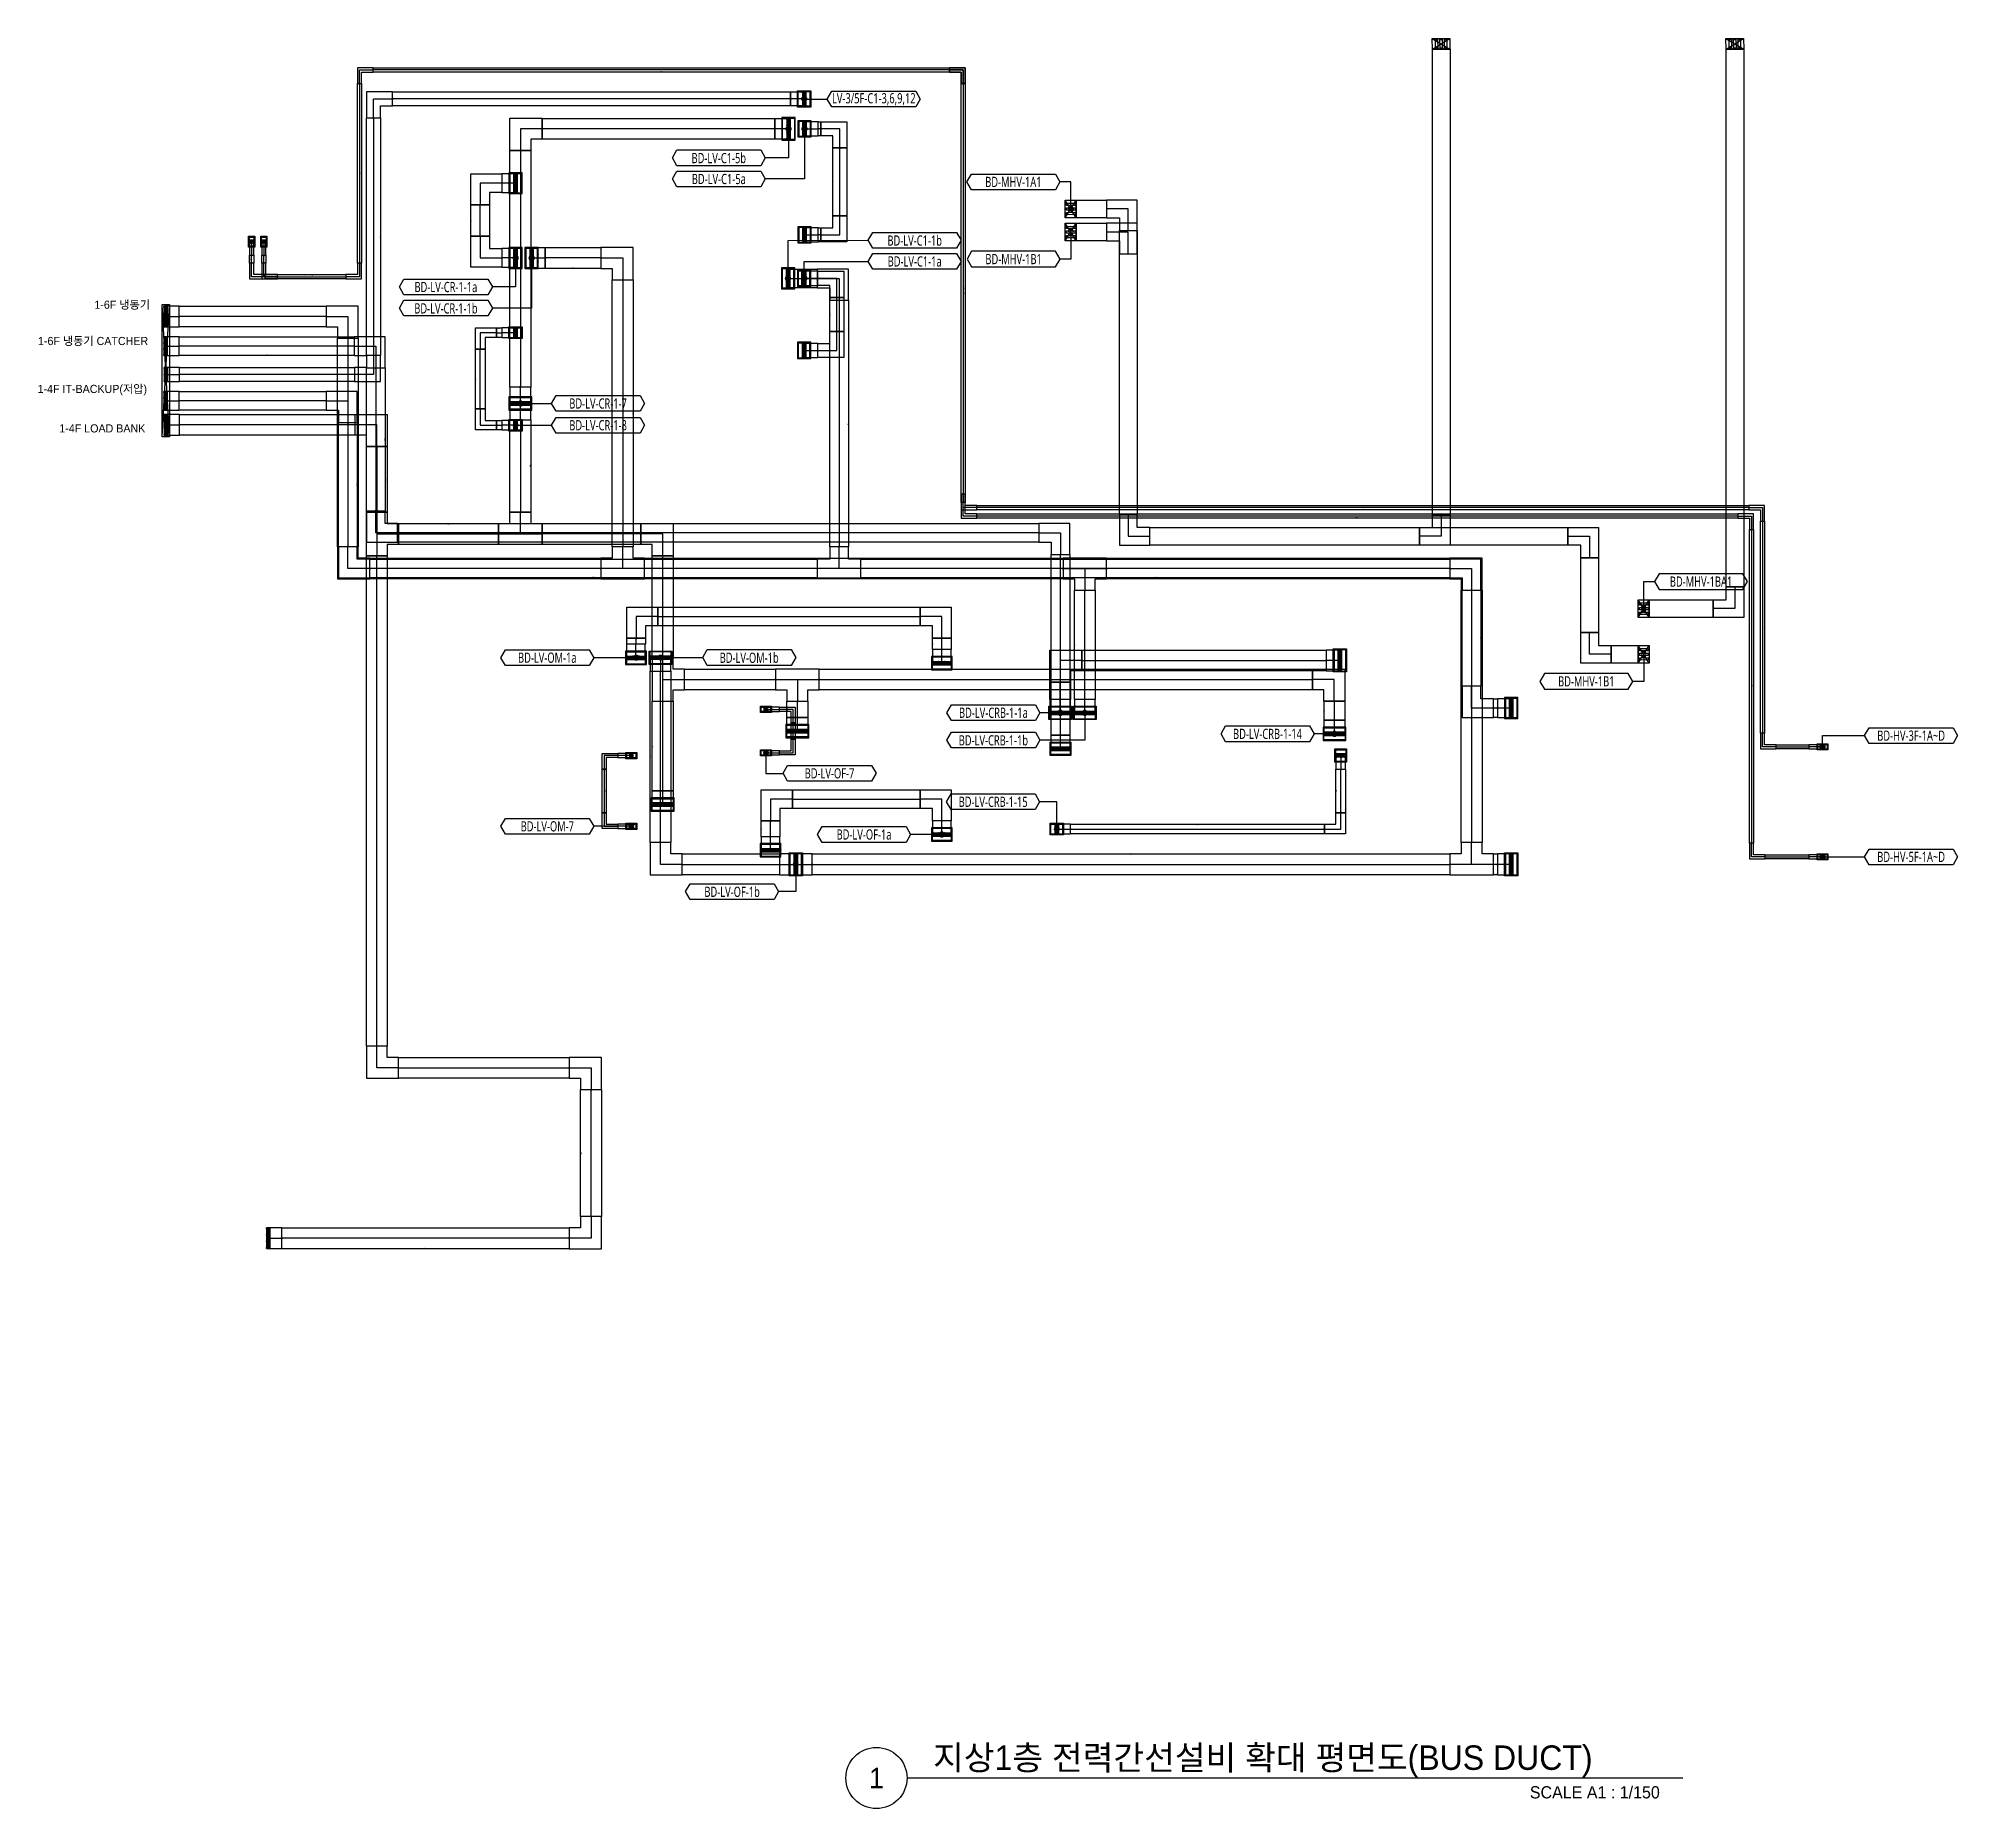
# Model space of a CAD drawing. Header units: millimetres. Extents: x 84228 to 374549, y -351975 to 847575.
# Drawn here: x 263248 to 333820, y -351975 to -286874 of the extents above; entities that cross this region are included whole.
import ezdxf
from ezdxf.enums import TextEntityAlignment as Align

# ---------------------------------------------------------------- set-up
doc = ezdxf.new("R2010")
doc.units = ezdxf.units.MM
doc.header["$LTSCALE"] = 150
doc.layers.get('Defpoints').update_dxf_attribs({"color": 150})
for name, color, linetype in [('-----00 SLAB OPEN-REV', 221, 'Continuous'), ('-----27 Bus Duct_HV_6.6kV', 130, 'Continuous'), ('-----27 Bus Duct_HV_IT BACK UP A', 7, 'Continuous'), ('-----27 Bus Duct_HV_IT BACK UP B', 3, 'Continuous'), ('-----27 Bus Duct_LV_380-220V', 200, 'Continuous'), ('-----27 Bus Duct_LV_380-220V_IT BACK UP', 2, 'Continuous'), ('-----27 Bus Duct_LV_380-220V_LOAD BANK', 7, 'Continuous'), ('-----27 Bus Duct_LV_380-220V_UT', 41, 'Continuous'), ('-----27 Bus Duct_LV_380-220V_UT B', 71, 'Continuous'), ('-----41 Drawing Title', 2, 'Continuous'), ('-----99 Cable Schedule', 2, 'Continuous')]:
    doc.layers.add(name, color=color, linetype=linetype)
doc.styles.add('DH', font='malgun.ttf')
doc.styles.add('ELEC', font='Dotum.ttf')
doc.styles.get("Standard").update_dxf_attribs({"font": 'Dotum.ttf'})
doc.dimstyles.new('전기통신참고용-치수', dxfattribs={"dimscale": 15, "dimtxt": 2, "dimasz": 0, "dimexe": 0, "dimexo": 0, "dimgap": 0.4, "dimtad": 4, "dimdec": 0, "dimzin": 0, "dimdsep": 46, "dimtxsty": 'Standard', "dimblk": 'NONE', "dimcen": 0, "dimse1": 1, "dimse2": 1, "dimsd1": 1, "dimsd2": 1, "dimclrd": 8, "dimclre": 8, "dimclrt": 8, "dimadec": 0, "dimazin": 0, "dimtfac": 1, "dimtdec": 0, "dimtix": 1, "dimtmove": 2, "dimatfit": 0, "dimldrblk": 'NONE', "dimfxl": 2, "dimtolj": 1, "dimtzin": 0, "dimarcsym": 0})

# ---------------------------------------------------------------- blocks, each defined once
blk = doc.blocks.new('*U79')
at = {"color": 1}
for p, q in [((60, 343), (-60, -343)), ((-60, 343), (60, -343))]:
    blk.add_line(p, q, dxfattribs=at)
at = {"color": 0}
blk.add_line((0, 381.5), (0, -381.5), dxfattribs=at)
for points in [[(-245, -381.5), (245, -381.5), (245, 381.5), (-245, 381.5)], [(-215, -350.5), (215, -350.5), (215, 350.5), (-215, 350.5)]]:
    blk.add_lwpolyline(points, close=True, dxfattribs=at)
at = {"color": 1}
blk.add_lwpolyline([(60, -343), (-60, -343), (-60, 343), (60, 343)], close=True, dxfattribs=at)
for points in [[(-60, 123, -0.41421356), (-58, 125), (-17.2, 125, 0.41421356), (-16.2, 126), (-16.2, 310, 0.41421356), (-17.2, 311), (-58, 311, -0.41421356), (-60, 313), (-60, 343, -0.41421356), (-59, 342), (-59, 313, 0.41421356), (-58, 312), (58, 312, 0.41421356), (59, 313), (59, 342, -0.41421356), (60, 343), (60, 313, -0.41421356), (58, 311), (17.2, 311, 0.41421356), (16.2, 310), (16.2, 126, 0.41421356), (17.2, 125), (58, 125, -0.41421356), (60, 123), (60, 111, -0.41421356), (59, 112), (59, 123, 0.41421356), (58, 124), (-58, 124, 0.41421356), (-59, 123), (-59, 112, -0.41421356), (-60, 111), (-60, 111), (-60, 111), (-60, 111)], [(-60, -95, -0.41421356), (-58, -93), (-17.2, -93, 0.41421356), (-16.2, -92), (-16.2, 92, 0.41421356), (-17.2, 93), (-58, 93, -0.41421356), (-60, 95), (-60, 109, -0.41421356), (-59, 108), (-59, 95, 0.41421356), (-58, 94), (58, 94, 0.41421356), (59, 95), (59, 108, -0.41421356), (60, 109), (60, 95, -0.41421356), (58, 93), (17.2, 93, 0.41421356), (16.2, 92), (16.2, -92, 0.41421356), (17.2, -93), (58, -93, -0.41421356), (60, -95), (60, -108, -0.41421356), (59, -107), (59, -95, 0.41421356), (58, -94), (-58, -94, 0.41421356), (-59, -95), (-59, -107, -0.41421356), (-60, -108), (-60, -108), (-60, -108), (-60, -108)], [(-15.2, 126), (-15.2, 310, -0.41421356), (-14.2, 311), (14.2, 311, -0.41421356), (15.2, 310), (15.2, 126, -0.41421356), (14.2, 125), (-14.2, 125, -0.41421356)], [(-15.2, -92), (-15.2, 92, -0.41421356), (-14.2, 93), (14.2, 93, -0.41421356), (15.2, 92), (15.2, -92, -0.41421356), (14.2, -93), (-14.2, -93, -0.41421356)], [(-14.2, 127), (-14.2, 309, -0.41421356), (-13.2, 310), (-8.85, 310, -0.41421356), (-7.85, 309), (-7.85, 127, -0.41421356), (-8.85, 126), (-13.2, 126, -0.41421356)], [(-14.2, -91), (-14.2, 91, -0.41421356), (-13.2, 92), (-8.85, 92, -0.41421356), (-7.85, 91), (-7.85, -91, -0.41421356), (-8.85, -92), (-13.2, -92, -0.41421356)], [(-6.85, 127), (-6.85, 309, -0.41421356), (-5.85, 310), (-1.5, 310, -0.41421356), (-0.5, 309), (-0.5, 127, -0.41421356), (-1.5, 126), (-5.85, 126, -0.41421356)], [(-6.85, -91), (-6.85, 91, -0.41421356), (-5.85, 92), (-1.5, 92, -0.41421356), (-0.5, 91), (-0.5, -91, -0.41421356), (-1.5, -92), (-5.85, -92, -0.41421356)], [(0.5, 127), (0.5, 309, -0.41421356), (1.5, 310), (5.85, 310, -0.41421356), (6.85, 309), (6.85, 127, -0.41421356), (5.85, 126), (1.5, 126, -0.41421356)], [(0.5, -91), (0.5, 91, -0.41421356), (1.5, 92), (5.85, 92, -0.41421356), (6.85, 91), (6.85, -91, -0.41421356), (5.85, -92), (1.5, -92, -0.41421356)], [(7.85, 127), (7.85, 309, -0.41421356), (8.85, 310), (13.2, 310, -0.41421356), (14.2, 309), (14.2, 127, -0.41421356), (13.2, 126), (8.85, 126, -0.41421356)], [(7.85, -91), (7.85, 91, -0.41421356), (8.85, 92), (13.2, 92, -0.41421356), (14.2, 91), (14.2, -91, -0.41421356), (13.2, -92), (8.85, -92, -0.41421356)], [(-60, -313, -0.41421356), (-58, -311), (-17.2, -311, 0.41421356), (-16.2, -310), (-16.2, -126, 0.41421356), (-17.2, -125), (-58, -125, -0.41421356), (-60, -123), (-60, -110, -0.41421356), (-59, -111), (-59, -123, 0.41421356), (-58, -124), (58, -124, 0.41421356), (59, -123), (59, -111, -0.41421356), (60, -110), (60, -123, -0.41421356), (58, -125), (17.2, -125, 0.41421356), (16.2, -126), (16.2, -310, 0.41421356), (17.2, -311), (58, -311, -0.41421356), (60, -313), (60, -343, -0.41421356), (59, -342), (59, -313, 0.41421356), (58, -312), (-58, -312, 0.41421356), (-59, -313), (-59, -342, -0.41421356), (-60, -343), (-60, -343), (-60, -343), (-60, -343)], [(-15.2, -310), (-15.2, -126, -0.41421356), (-14.2, -125), (14.2, -125, -0.41421356), (15.2, -126), (15.2, -310, -0.41421356), (14.2, -311), (-14.2, -311, -0.41421356)], [(-14.2, -309), (-14.2, -127, -0.41421356), (-13.2, -126), (-8.85, -126, -0.41421356), (-7.85, -127), (-7.85, -309, -0.41421356), (-8.85, -310), (-13.2, -310, -0.41421356)], [(-6.85, -309), (-6.85, -127, -0.41421356), (-5.85, -126), (-1.5, -126, -0.41421356), (-0.5, -127), (-0.5, -309, -0.41421356), (-1.5, -310), (-5.85, -310, -0.41421356)], [(0.5, -309), (0.5, -127, -0.41421356), (1.5, -126), (5.85, -126, -0.41421356), (6.85, -127), (6.85, -309, -0.41421356), (5.85, -310), (1.5, -310, -0.41421356)], [(7.85, -309), (7.85, -127, -0.41421356), (8.85, -126), (13.2, -126, -0.41421356), (14.2, -127), (14.2, -309, -0.41421356), (13.2, -310), (8.85, -310, -0.41421356)]]:
    blk.add_lwpolyline(points, format="xyb", close=True, dxfattribs=at)
at = {"color": 0}
for centre in [(-230, 366), (-230, 122), (-25, 366), (25, 366), (230, 366), (230, 122), (-230, -122), (-230, -366), (-25, -366), (25, -366), (230, -122), (230, -366)]:
    blk.add_circle(centre, 6, dxfattribs=at)
at = {"color": 0, "style": 'ELEC'}
blk.add_text('BD Flanged End-AL 5000A', height=10, dxfattribs=at).set_placement((-210, -340.5), align=Align.MIDDLE_LEFT)
blk = doc.blocks.new('*U69')
at = {"color": 1}
for p, q in [((340, 343), (220, -343)), ((220, 343), (340, -343))]:
    blk.add_line(p, q, dxfattribs=at)
at = {"color": 0}
blk.add_lwpolyline([(-220, -343), (220, -343), (220, 343), (-220, 343)], close=True, dxfattribs=at)
at = {"color": 1}
blk.add_lwpolyline([(220, 0), (-220, 0)], dxfattribs=at)
at = {"color": 0}
blk.add_lwpolyline([(220, -343), (340, -343), (340, 343), (220, 343)], dxfattribs=at)
at = {"color": 1}
for points in [[(220, 123, -0.41421356), (222, 125), (262.8, 125, 0.41421356), (263.8, 126), (263.8, 310, 0.41421356), (262.8, 311), (222, 311, -0.41421356), (220, 313), (220, 343, -0.41421356), (221, 342), (221, 313, 0.41421356), (222, 312), (338, 312, 0.41421356), (339, 313), (339, 342, -0.41421356), (340, 343), (340, 313, -0.41421356), (338, 311), (297.2, 311, 0.41421356), (296.2, 310), (296.2, 126, 0.41421356), (297.2, 125), (338, 125, -0.41421356), (340, 123), (340, 111, -0.41421356), (339, 112), (339, 123, 0.41421356), (338, 124), (222, 124, 0.41421356), (221, 123), (221, 112, -0.41421356), (220, 111), (220, 111), (220, 111), (220, 111)], [(220, -95, -0.41421356), (222, -93), (262.8, -93, 0.41421356), (263.8, -92), (263.8, 92, 0.41421356), (262.8, 93), (222, 93, -0.41421356), (220, 95), (220, 109, -0.41421356), (221, 108), (221, 95, 0.41421356), (222, 94), (338, 94, 0.41421356), (339, 95), (339, 108, -0.41421356), (340, 109), (340, 95, -0.41421356), (338, 93), (297.2, 93, 0.41421356), (296.2, 92), (296.2, -92, 0.41421356), (297.2, -93), (338, -93, -0.41421356), (340, -95), (340, -108, -0.41421356), (339, -107), (339, -95, 0.41421356), (338, -94), (222, -94, 0.41421356), (221, -95), (221, -107, -0.41421356), (220, -108), (220, -108), (220, -108), (220, -108)], [(264.8, 126), (264.8, 310, -0.41421356), (265.8, 311), (294.2, 311, -0.41421356), (295.2, 310), (295.2, 126, -0.41421356), (294.2, 125), (265.8, 125, -0.41421356)], [(264.8, -92), (264.8, 92, -0.41421356), (265.8, 93), (294.2, 93, -0.41421356), (295.2, 92), (295.2, -92, -0.41421356), (294.2, -93), (265.8, -93, -0.41421356)], [(265.8, 127), (265.8, 309, -0.41421356), (266.8, 310), (271.15, 310, -0.41421356), (272.15, 309), (272.15, 127, -0.41421356), (271.15, 126), (266.8, 126, -0.41421356)], [(265.8, -91), (265.8, 91, -0.41421356), (266.8, 92), (271.15, 92, -0.41421356), (272.15, 91), (272.15, -91, -0.41421356), (271.15, -92), (266.8, -92, -0.41421356)], [(273.15, 127), (273.15, 309, -0.41421356), (274.15, 310), (278.5, 310, -0.41421356), (279.5, 309), (279.5, 127, -0.41421356), (278.5, 126), (274.15, 126, -0.41421356)], [(273.15, -91), (273.15, 91, -0.41421356), (274.15, 92), (278.5, 92, -0.41421356), (279.5, 91), (279.5, -91, -0.41421356), (278.5, -92), (274.15, -92, -0.41421356)], [(280.5, 127), (280.5, 309, -0.41421356), (281.5, 310), (285.85, 310, -0.41421356), (286.85, 309), (286.85, 127, -0.41421356), (285.85, 126), (281.5, 126, -0.41421356)], [(280.5, -91), (280.5, 91, -0.41421356), (281.5, 92), (285.85, 92, -0.41421356), (286.85, 91), (286.85, -91, -0.41421356), (285.85, -92), (281.5, -92, -0.41421356)], [(287.85, 127), (287.85, 309, -0.41421356), (288.85, 310), (293.2, 310, -0.41421356), (294.2, 309), (294.2, 127, -0.41421356), (293.2, 126), (288.85, 126, -0.41421356)], [(287.85, -91), (287.85, 91, -0.41421356), (288.85, 92), (293.2, 92, -0.41421356), (294.2, 91), (294.2, -91, -0.41421356), (293.2, -92), (288.85, -92, -0.41421356)], [(220, -313, -0.41421356), (222, -311), (262.8, -311, 0.41421356), (263.8, -310), (263.8, -126, 0.41421356), (262.8, -125), (222, -125, -0.41421356), (220, -123), (220, -110, -0.41421356), (221, -111), (221, -123, 0.41421356), (222, -124), (338, -124, 0.41421356), (339, -123), (339, -111, -0.41421356), (340, -110), (340, -123, -0.41421356), (338, -125), (297.2, -125, 0.41421356), (296.2, -126), (296.2, -310, 0.41421356), (297.2, -311), (338, -311, -0.41421356), (340, -313), (340, -343, -0.41421356), (339, -342), (339, -313, 0.41421356), (338, -312), (222, -312, 0.41421356), (221, -313), (221, -342, -0.41421356), (220, -343), (220, -343), (220, -343), (220, -343)], [(264.8, -310), (264.8, -126, -0.41421356), (265.8, -125), (294.2, -125, -0.41421356), (295.2, -126), (295.2, -310, -0.41421356), (294.2, -311), (265.8, -311, -0.41421356)], [(265.8, -309), (265.8, -127, -0.41421356), (266.8, -126), (271.15, -126, -0.41421356), (272.15, -127), (272.15, -309, -0.41421356), (271.15, -310), (266.8, -310, -0.41421356)], [(273.15, -309), (273.15, -127, -0.41421356), (274.15, -126), (278.5, -126, -0.41421356), (279.5, -127), (279.5, -309, -0.41421356), (278.5, -310), (274.15, -310, -0.41421356)], [(280.5, -309), (280.5, -127, -0.41421356), (281.5, -126), (285.85, -126, -0.41421356), (286.85, -127), (286.85, -309, -0.41421356), (285.85, -310), (281.5, -310, -0.41421356)], [(287.85, -309), (287.85, -127, -0.41421356), (288.85, -126), (293.2, -126, -0.41421356), (294.2, -127), (294.2, -309, -0.41421356), (293.2, -310), (288.85, -310, -0.41421356)]]:
    blk.add_lwpolyline(points, format="xyb", close=True, dxfattribs=at)
at = {"color": 0, "style": 'ELEC'}
blk.add_text('BD ELBOW(VERT)-AL 5000A', height=10, dxfattribs=at).set_placement((-215, -333), align=Align.MIDDLE_LEFT)
blk = doc.blocks.new('*D331')
at = {"layer": 'Defpoints', "color": 0, "transparency": 16777216}
for p in [(0, 3000), (686, 3000), (686, 3000)]:
    blk.add_point(p, dxfattribs=at)
at = {"color": 0, "transparency": 16777216, "insert": (343, 2979), "char_height": 30, "attachment_point": 5}
blk.add_mtext('\\A1;{\\C0;686}', dxfattribs=at)
blk = doc.blocks.new('_None')
blk = doc.blocks.new('*D332')
at = {"layer": 'Defpoints', "color": 0, "transparency": 16777216}
for p in [(686, 3000), (686, 3000), (686, 2845)]:
    blk.add_point(p, dxfattribs=at)
at = {"color": 0, "transparency": 16777216, "insert": (665, 2923), "char_height": 30, "attachment_point": 5, "rotation": 90}
blk.add_mtext('\\A1;{\\C0;155}', dxfattribs=at)
blk = doc.blocks.new('*D333')
at = {"layer": 'Defpoints', "color": 0, "transparency": 16777216}
for p in [(0, 2845), (686, 2845), (686, 2845)]:
    blk.add_point(p, dxfattribs=at)
at = {"color": 0, "transparency": 16777216, "insert": (343, 2866), "char_height": 30, "attachment_point": 5}
blk.add_mtext('\\A1;{\\C0;686}', dxfattribs=at)
blk = doc.blocks.new('*U74')
at = {"color": 0}
blk.add_lwpolyline([(-343, -343), (800, -343), (800, 343), (343, 343), (343, 800), (-343, 800)], close=True, dxfattribs=at)
at = {"color": 1}
blk.add_lwpolyline([(800, 0), (0, 0), (0, 800)], dxfattribs=at)
at = {"color": 0, "style": 'ELEC'}
blk.add_text('BD ELBOW(HORIZ)-AL 5000A', height=10, dxfattribs=at).set_placement((-338, -333), align=Align.MIDDLE_LEFT)
blk = doc.blocks.new('*D187')
at = {"layer": 'Defpoints', "color": 0, "transparency": 16777216}
for p in [(0, 6377), (686, 6377), (686, 6377)]:
    blk.add_point(p, dxfattribs=at)
at = {"color": 0, "transparency": 16777216, "insert": (343, 6356), "char_height": 30, "attachment_point": 5}
blk.add_mtext('\\A1;{\\C0;686}', dxfattribs=at)
blk = doc.blocks.new('*D188')
at = {"layer": 'Defpoints', "color": 0, "transparency": 16777216}
for p in [(686, 6377), (686, 6377), (686, 2845)]:
    blk.add_point(p, dxfattribs=at)
at = {"color": 0, "transparency": 16777216, "insert": (665, 4611), "char_height": 30, "attachment_point": 5, "rotation": 90}
blk.add_mtext('\\A1;{\\C0;3532}', dxfattribs=at)
blk = doc.blocks.new('*D189')
at = {"layer": 'Defpoints', "color": 0, "transparency": 16777216}
for p in [(0, 2845), (686, 2845), (686, 2845)]:
    blk.add_point(p, dxfattribs=at)
at = {"color": 0, "transparency": 16777216, "insert": (343, 2866), "char_height": 30, "attachment_point": 5}
blk.add_mtext('\\A1;{\\C0;686}', dxfattribs=at)
blk = doc.blocks.new('*D191')
at = {"layer": 'Defpoints', "color": 0, "transparency": 16777216}
for p in [(0, 8100), (686, 8100), (686, 8100)]:
    blk.add_point(p, dxfattribs=at)
at = {"color": 0, "transparency": 16777216, "insert": (343, 8079), "char_height": 30, "attachment_point": 5}
blk.add_mtext('\\A1;{\\C0;686}', dxfattribs=at)
blk = doc.blocks.new('*D192')
at = {"layer": 'Defpoints', "color": 0, "transparency": 16777216}
for p in [(686, 8100), (686, 8100), (686, -13562)]:
    blk.add_point(p, dxfattribs=at)
at = {"color": 0, "transparency": 16777216, "insert": (665, -2731), "char_height": 30, "attachment_point": 5, "rotation": 90}
blk.add_mtext('\\A1;{\\C0;21662}', dxfattribs=at)
blk = doc.blocks.new('*D193')
at = {"layer": 'Defpoints', "color": 0, "transparency": 16777216}
for p in [(0, -13562), (686, -13562), (686, -13562)]:
    blk.add_point(p, dxfattribs=at)
at = {"color": 0, "transparency": 16777216, "insert": (343, -13541), "char_height": 30, "attachment_point": 5}
blk.add_mtext('\\A1;{\\C0;686}', dxfattribs=at)
blk = doc.blocks.new('*U15')
at = {"color": 0}
blk.add_lwpolyline([(-382, -382), (800, -382), (800, 382), (382, 382), (382, 800), (-382, 800)], close=True, dxfattribs=at)
at = {"color": 1}
blk.add_lwpolyline([(800, 0), (0, 0), (0, 800)], dxfattribs=at)
at = {"color": 0, "style": 'ELEC'}
blk.add_text('BD ELBOW(HORIZ)-AL 6300A', height=10, dxfattribs=at).set_placement((-377, -372), align=Align.MIDDLE_LEFT)
blk = doc.blocks.new('*D34')
at = {"layer": 'Defpoints', "color": 0, "transparency": 16777216}
for p in [(0, 4485), (764, 4485), (764, 4485)]:
    blk.add_point(p, dxfattribs=at)
at = {"color": 0, "transparency": 16777216, "insert": (382, 4464), "char_height": 30, "attachment_point": 5}
blk.add_mtext('\\A1;{\\C0;764}', dxfattribs=at)
blk = doc.blocks.new('*D35')
at = {"layer": 'Defpoints', "color": 0, "transparency": 16777216}
for p in [(764, 4485), (764, 4485), (764, -78)]:
    blk.add_point(p, dxfattribs=at)
at = {"color": 0, "transparency": 16777216, "insert": (743, 2203), "char_height": 30, "attachment_point": 5, "rotation": 90}
blk.add_mtext('\\A1;{\\C0;4563}', dxfattribs=at)
blk = doc.blocks.new('*D36')
at = {"layer": 'Defpoints', "color": 0, "transparency": 16777216}
for p in [(0, -78), (764, -78), (764, -78)]:
    blk.add_point(p, dxfattribs=at)
at = {"color": 0, "transparency": 16777216, "insert": (382, -57), "char_height": 30, "attachment_point": 5}
blk.add_mtext('\\A1;{\\C0;764}', dxfattribs=at)
blk = doc.blocks.new('*D340')
at = {"layer": 'Defpoints', "color": 0, "transparency": 16777216}
for p in [(0, 6250), (686, 6250), (686, 6250)]:
    blk.add_point(p, dxfattribs=at)
at = {"color": 0, "transparency": 16777216, "insert": (343, 6229), "char_height": 30, "attachment_point": 5}
blk.add_mtext('\\A1;{\\C0;686}', dxfattribs=at)
blk = doc.blocks.new('*D341')
at = {"layer": 'Defpoints', "color": 0, "transparency": 16777216}
for p in [(686, 6250), (686, 6250), (686, 840)]:
    blk.add_point(p, dxfattribs=at)
at = {"color": 0, "transparency": 16777216, "insert": (665, 3545), "char_height": 30, "attachment_point": 5, "rotation": 90}
blk.add_mtext('\\A1;{\\C0;5410}', dxfattribs=at)
blk = doc.blocks.new('*D342')
at = {"layer": 'Defpoints', "color": 0, "transparency": 16777216}
for p in [(0, 840), (686, 840), (686, 840)]:
    blk.add_point(p, dxfattribs=at)
at = {"color": 0, "transparency": 16777216, "insert": (343, 861), "char_height": 30, "attachment_point": 5}
blk.add_mtext('\\A1;{\\C0;686}', dxfattribs=at)
blk = doc.blocks.new('*U334')
at = {"color": 0}
blk.add_lwpolyline([(-343, -343), (-343, -800), (343, -800), (343, -343), (800, -343), (800, 343), (-800, 343), (-800, -343)], close=True, dxfattribs=at)
at = {"color": 1}
for points in [[(-800, 0), (800, 0)], [(0, 0), (0, -800)]]:
    blk.add_lwpolyline(points, dxfattribs=at)
at = {"color": 0, "style": 'ELEC'}
blk.add_text('BD TEE(HORIZ)-AL 5000A', height=10, dxfattribs=at).set_placement((0, 10), align=Align.MIDDLE)
blk = doc.blocks.new('*D199')
at = {"layer": 'Defpoints', "color": 0, "transparency": 16777216}
for p in [(0, 8990), (686, 8990), (686, 8990)]:
    blk.add_point(p, dxfattribs=at)
at = {"color": 0, "transparency": 16777216, "insert": (343, 8969), "char_height": 30, "attachment_point": 5}
blk.add_mtext('\\A1;{\\C0;686}', dxfattribs=at)
blk = doc.blocks.new('*D200')
at = {"layer": 'Defpoints', "color": 0, "transparency": 16777216}
for p in [(686, 8990), (686, 8990), (686, -78)]:
    blk.add_point(p, dxfattribs=at)
at = {"color": 0, "transparency": 16777216, "insert": (665, 4456), "char_height": 30, "attachment_point": 5, "rotation": 90}
blk.add_mtext('\\A1;{\\C0;9068}', dxfattribs=at)
blk = doc.blocks.new('*D201')
at = {"layer": 'Defpoints', "color": 0, "transparency": 16777216}
for p in [(0, -78), (686, -78), (686, -78)]:
    blk.add_point(p, dxfattribs=at)
at = {"color": 0, "transparency": 16777216, "insert": (343, -57), "char_height": 30, "attachment_point": 5}
blk.add_mtext('\\A1;{\\C0;686}', dxfattribs=at)
blk = doc.blocks.new('*D195')
at = {"layer": 'Defpoints', "color": 0, "transparency": 16777216}
for p in [(0, 12712), (686, 12712), (686, 12712)]:
    blk.add_point(p, dxfattribs=at)
at = {"color": 0, "transparency": 16777216, "insert": (343, 12691), "char_height": 30, "attachment_point": 5}
blk.add_mtext('\\A1;{\\C0;686}', dxfattribs=at)
blk = doc.blocks.new('*D196')
at = {"layer": 'Defpoints', "color": 0, "transparency": 16777216}
for p in [(686, 12712), (686, 12712), (686, -3746)]:
    blk.add_point(p, dxfattribs=at)
at = {"color": 0, "transparency": 16777216, "insert": (665, 4483), "char_height": 30, "attachment_point": 5, "rotation": 90}
blk.add_mtext('\\A1;{\\C0;16458}', dxfattribs=at)
blk = doc.blocks.new('*D197')
at = {"layer": 'Defpoints', "color": 0, "transparency": 16777216}
for p in [(0, -3746), (686, -3746), (686, -3746)]:
    blk.add_point(p, dxfattribs=at)
at = {"color": 0, "transparency": 16777216, "insert": (343, -3725), "char_height": 30, "attachment_point": 5}
blk.add_mtext('\\A1;{\\C0;686}', dxfattribs=at)
blk = doc.blocks.new('*U23')
at = {"color": 1}
for p, q in [((60, 260), (-60, -260)), ((-60, 260), (60, -260))]:
    blk.add_line(p, q, dxfattribs=at)
at = {"color": 0}
blk.add_line((0, -298.5), (0, 298.5), dxfattribs=at)
for points in [[(-245, -298.5), (245, -298.5), (245, 298.5), (-245, 298.5)], [(-215, -267.5), (215, -267.5), (215, 267.5), (-215, 267.5)]]:
    blk.add_lwpolyline(points, close=True, dxfattribs=at)
at = {"color": 1}
blk.add_lwpolyline([(60, -260), (-60, -260), (-60, 260), (60, 260)], close=True, dxfattribs=at)
for points in [[(-60, 14, -0.41421356), (-58, 16), (-17.2, 16, 0.41421356), (-16.2, 17), (-16.2, 227, 0.41421356), (-17.2, 228), (-58, 228, -0.41421356), (-60, 230), (-60, 260, -0.41421356), (-59, 259), (-59, 230, 0.41421356), (-58, 229), (58, 229, 0.41421356), (59, 230), (59, 259, -0.41421356), (60, 260), (60, 230, -0.41421356), (58, 228), (17.2, 228, 0.41421356), (16.2, 227), (16.2, 17, 0.41421356), (17.2, 16), (58, 16, -0.41421356), (60, 14), (60, 2, -0.41421356), (59, 3), (59, 14, 0.41421356), (58, 15), (-58, 15, 0.41421356), (-59, 14), (-59, 3, -0.41421356), (-60, 2), (-60, 2), (-60, 2), (-60, 2)], [(-60, -230, -0.41421356), (-58, -228), (-17.2, -228, 0.41421356), (-16.2, -227), (-16.2, -17, 0.41421356), (-17.2, -16), (-58, -16, -0.41421356), (-60, -14), (-60, 0, -0.41421356), (-59, -1), (-59, -14, 0.41421356), (-58, -15), (58, -15, 0.41421356), (59, -14), (59, -1, -0.41421356), (60, 0), (60, -14, -0.41421356), (58, -16), (17.2, -16, 0.41421356), (16.2, -17), (16.2, -227, 0.41421356), (17.2, -228), (58, -228, -0.41421356), (60, -230), (60, -260, -0.41421356), (59, -259), (59, -230, 0.41421356), (58, -229), (-58, -229, 0.41421356), (-59, -230), (-59, -259, -0.41421356), (-60, -260), (-60, -260), (-60, -260), (-60, -260)], [(-15.2, 17), (-15.2, 227, -0.41421356), (-14.2, 228), (14.2, 228, -0.41421356), (15.2, 227), (15.2, 17, -0.41421356), (14.2, 16), (-14.2, 16, -0.41421356)], [(-14.2, 18), (-14.2, 226, -0.41421356), (-13.2, 227), (-8.85, 227, -0.41421356), (-7.85, 226), (-7.85, 18, -0.41421356), (-8.85, 17), (-13.2, 17, -0.41421356)], [(-6.85, 18), (-6.85, 226, -0.41421356), (-5.85, 227), (-1.5, 227, -0.41421356), (-0.5, 226), (-0.5, 18, -0.41421356), (-1.5, 17), (-5.85, 17, -0.41421356)], [(0.5, 18), (0.5, 226, -0.41421356), (1.5, 227), (5.85, 227, -0.41421356), (6.85, 226), (6.85, 18, -0.41421356), (5.85, 17), (1.5, 17, -0.41421356)], [(7.85, 18), (7.85, 226, -0.41421356), (8.85, 227), (13.2, 227, -0.41421356), (14.2, 226), (14.2, 18, -0.41421356), (13.2, 17), (8.85, 17, -0.41421356)], [(-15.2, -227), (-15.2, -17, -0.41421356), (-14.2, -16), (14.2, -16, -0.41421356), (15.2, -17), (15.2, -227, -0.41421356), (14.2, -228), (-14.2, -228, -0.41421356)], [(-14.2, -226), (-14.2, -18, -0.41421356), (-13.2, -17), (-8.85, -17, -0.41421356), (-7.85, -18), (-7.85, -226, -0.41421356), (-8.85, -227), (-13.2, -227, -0.41421356)], [(-6.85, -226), (-6.85, -18, -0.41421356), (-5.85, -17), (-1.5, -17, -0.41421356), (-0.5, -18), (-0.5, -226, -0.41421356), (-1.5, -227), (-5.85, -227, -0.41421356)], [(0.5, -226), (0.5, -18, -0.41421356), (1.5, -17), (5.85, -17, -0.41421356), (6.85, -18), (6.85, -226, -0.41421356), (5.85, -227), (1.5, -227, -0.41421356)], [(7.85, -226), (7.85, -18, -0.41421356), (8.85, -17), (13.2, -17, -0.41421356), (14.2, -18), (14.2, -226, -0.41421356), (13.2, -227), (8.85, -227, -0.41421356)]]:
    blk.add_lwpolyline(points, format="xyb", close=True, dxfattribs=at)
at = {"color": 0}
for centre in [(-230, 283), (-230, 0), (-25, 283), (25, 283), (230, 283), (230, 0), (-230, -283), (-25, -283), (25, -283), (230, -283)]:
    blk.add_circle(centre, 5, dxfattribs=at)
at = {"color": 0, "style": 'ELEC'}
blk.add_text('BD Flanged End-AL 4000A', height=10, dxfattribs=at).set_placement((-210, -257.5), align=Align.MIDDLE_LEFT)
blk = doc.blocks.new('*U22')
at = {"color": 1}
for p, q in [((340, 260), (220, -260)), ((220, 260), (340, -260))]:
    blk.add_line(p, q, dxfattribs=at)
at = {"color": 0}
blk.add_lwpolyline([(-220, -260), (220, -260), (220, 260), (-220, 260)], close=True, dxfattribs=at)
at = {"color": 1}
blk.add_lwpolyline([(220, 0), (-220, 0)], dxfattribs=at)
at = {"color": 0}
blk.add_lwpolyline([(220, -260), (340, -260), (340, 260), (220, 260)], dxfattribs=at)
at = {"color": 1}
for points in [[(220, 14, -0.41421356), (222, 16), (262.8, 16, 0.41421356), (263.8, 17), (263.8, 227, 0.41421356), (262.8, 228), (222, 228, -0.41421356), (220, 230), (220, 260, -0.41421356), (221, 259), (221, 230, 0.41421356), (222, 229), (338, 229, 0.41421356), (339, 230), (339, 259, -0.41421356), (340, 260), (340, 230, -0.41421356), (338, 228), (297.2, 228, 0.41421356), (296.2, 227), (296.2, 17, 0.41421356), (297.2, 16), (338, 16, -0.41421356), (340, 14), (340, 2, -0.41421356), (339, 3), (339, 14, 0.41421356), (338, 15), (222, 15, 0.41421356), (221, 14), (221, 3, -0.41421356), (220, 2), (220, 2), (220, 2), (220, 2)], [(220, -230, -0.41421356), (222, -228), (262.8, -228, 0.41421356), (263.8, -227), (263.8, -17, 0.41421356), (262.8, -16), (222, -16, -0.41421356), (220, -14), (220, 0, -0.41421356), (221, -1), (221, -14, 0.41421356), (222, -15), (338, -15, 0.41421356), (339, -14), (339, -1, -0.41421356), (340, 0), (340, -14, -0.41421356), (338, -16), (297.2, -16, 0.41421356), (296.2, -17), (296.2, -227, 0.41421356), (297.2, -228), (338, -228, -0.41421356), (340, -230), (340, -260, -0.41421356), (339, -259), (339, -230, 0.41421356), (338, -229), (222, -229, 0.41421356), (221, -230), (221, -259, -0.41421356), (220, -260), (220, -260), (220, -260), (220, -260)], [(264.8, 17), (264.8, 227, -0.41421356), (265.8, 228), (294.2, 228, -0.41421356), (295.2, 227), (295.2, 17, -0.41421356), (294.2, 16), (265.8, 16, -0.41421356)], [(265.8, 18), (265.8, 226, -0.41421356), (266.8, 227), (271.15, 227, -0.41421356), (272.15, 226), (272.15, 18, -0.41421356), (271.15, 17), (266.8, 17, -0.41421356)], [(273.15, 18), (273.15, 226, -0.41421356), (274.15, 227), (278.5, 227, -0.41421356), (279.5, 226), (279.5, 18, -0.41421356), (278.5, 17), (274.15, 17, -0.41421356)], [(280.5, 18), (280.5, 226, -0.41421356), (281.5, 227), (285.85, 227, -0.41421356), (286.85, 226), (286.85, 18, -0.41421356), (285.85, 17), (281.5, 17, -0.41421356)], [(287.85, 18), (287.85, 226, -0.41421356), (288.85, 227), (293.2, 227, -0.41421356), (294.2, 226), (294.2, 18, -0.41421356), (293.2, 17), (288.85, 17, -0.41421356)], [(264.8, -227), (264.8, -17, -0.41421356), (265.8, -16), (294.2, -16, -0.41421356), (295.2, -17), (295.2, -227, -0.41421356), (294.2, -228), (265.8, -228, -0.41421356)], [(265.8, -226), (265.8, -18, -0.41421356), (266.8, -17), (271.15, -17, -0.41421356), (272.15, -18), (272.15, -226, -0.41421356), (271.15, -227), (266.8, -227, -0.41421356)], [(273.15, -226), (273.15, -18, -0.41421356), (274.15, -17), (278.5, -17, -0.41421356), (279.5, -18), (279.5, -226, -0.41421356), (278.5, -227), (274.15, -227, -0.41421356)], [(280.5, -226), (280.5, -18, -0.41421356), (281.5, -17), (285.85, -17, -0.41421356), (286.85, -18), (286.85, -226, -0.41421356), (285.85, -227), (281.5, -227, -0.41421356)], [(287.85, -226), (287.85, -18, -0.41421356), (288.85, -17), (293.2, -17, -0.41421356), (294.2, -18), (294.2, -226, -0.41421356), (293.2, -227), (288.85, -227, -0.41421356)]]:
    blk.add_lwpolyline(points, format="xyb", close=True, dxfattribs=at)
at = {"color": 0, "style": 'ELEC'}
blk.add_text('BD ELBOW(VERT)-AL 4000A', height=10, dxfattribs=at).set_placement((-215, -250), align=Align.MIDDLE_LEFT)
blk = doc.blocks.new('*D38')
at = {"layer": 'Defpoints', "color": 0, "transparency": 16777216}
for p in [(0, 9877), (520, 9877), (520, 9877)]:
    blk.add_point(p, dxfattribs=at)
at = {"color": 0, "transparency": 16777216, "insert": (260, 9856), "char_height": 30, "attachment_point": 5}
blk.add_mtext('\\A1;{\\C0;520}', dxfattribs=at)
blk = doc.blocks.new('*D39')
at = {"layer": 'Defpoints', "color": 0, "transparency": 16777216}
for p in [(520, 9877), (520, 9877), (520, 3440)]:
    blk.add_point(p, dxfattribs=at)
at = {"color": 0, "transparency": 16777216, "insert": (499, 6658), "char_height": 30, "attachment_point": 5, "rotation": 90}
blk.add_mtext('\\A1;{\\C0;6437}', dxfattribs=at)
blk = doc.blocks.new('*D40')
at = {"layer": 'Defpoints', "color": 0, "transparency": 16777216}
for p in [(0, 3440), (520, 3440), (520, 3440)]:
    blk.add_point(p, dxfattribs=at)
at = {"color": 0, "transparency": 16777216, "insert": (260, 3461), "char_height": 30, "attachment_point": 5}
blk.add_mtext('\\A1;{\\C0;520}', dxfattribs=at)
blk = doc.blocks.new('*U24')
at = {"color": 0}
blk.add_lwpolyline([(-260, -260), (700, -260), (700, 260), (260, 260), (260, 700), (-260, 700)], close=True, dxfattribs=at)
at = {"color": 1}
blk.add_lwpolyline([(700, 0), (0, 0), (0, 700)], dxfattribs=at)
at = {"color": 0, "style": 'ELEC'}
blk.add_text('BD ELBOW(HORIZ)-AL 4000A', height=10, dxfattribs=at).set_placement((-255, -250), align=Align.MIDDLE_LEFT)
blk = doc.blocks.new('*D283')
at = {"layer": 'Defpoints', "color": 0, "transparency": 16777216}
for p in [(0, 18200), (520, 18200), (520, 18200)]:
    blk.add_point(p, dxfattribs=at)
at = {"color": 0, "transparency": 16777216, "insert": (260, 18179), "char_height": 30, "attachment_point": 5}
blk.add_mtext('\\A1;{\\C0;520}', dxfattribs=at)
blk = doc.blocks.new('*D284')
at = {"layer": 'Defpoints', "color": 0, "transparency": 16777216}
for p in [(520, 18200), (520, 18200), (520, 9464)]:
    blk.add_point(p, dxfattribs=at)
at = {"color": 0, "transparency": 16777216, "insert": (499, 13832), "char_height": 30, "attachment_point": 5, "rotation": 90}
blk.add_mtext('\\A1;{\\C0;8737}', dxfattribs=at)
blk = doc.blocks.new('*D285')
at = {"layer": 'Defpoints', "color": 0, "transparency": 16777216}
for p in [(0, 9464), (520, 9464), (520, 9464)]:
    blk.add_point(p, dxfattribs=at)
at = {"color": 0, "transparency": 16777216, "insert": (260, 9485), "char_height": 30, "attachment_point": 5}
blk.add_mtext('\\A1;{\\C0;520}', dxfattribs=at)
blk = doc.blocks.new('*D287')
at = {"layer": 'Defpoints', "color": 0, "transparency": 16777216}
for p in [(0, 10925), (520, 10925), (520, 10925)]:
    blk.add_point(p, dxfattribs=at)
at = {"color": 0, "transparency": 16777216, "insert": (260, 10904), "char_height": 30, "attachment_point": 5}
blk.add_mtext('\\A1;{\\C0;520}', dxfattribs=at)
blk = doc.blocks.new('*D288')
at = {"layer": 'Defpoints', "color": 0, "transparency": 16777216}
for p in [(520, 10925), (520, 10925), (520, -3708)]:
    blk.add_point(p, dxfattribs=at)
at = {"color": 0, "transparency": 16777216, "insert": (499, 3608), "char_height": 30, "attachment_point": 5, "rotation": 90}
blk.add_mtext('\\A1;{\\C0;14633}', dxfattribs=at)
blk = doc.blocks.new('*D289')
at = {"layer": 'Defpoints', "color": 0, "transparency": 16777216}
for p in [(0, -3708), (520, -3708), (520, -3708)]:
    blk.add_point(p, dxfattribs=at)
at = {"color": 0, "transparency": 16777216, "insert": (260, -3687), "char_height": 30, "attachment_point": 5}
blk.add_mtext('\\A1;{\\C0;520}', dxfattribs=at)
blk = doc.blocks.new('*U7')
at = {"color": 1}
for p, q in [((340, 382), (220, -382)), ((220, 382), (340, -382))]:
    blk.add_line(p, q, dxfattribs=at)
at = {"color": 0}
blk.add_lwpolyline([(-220, -382), (220, -382), (220, 382), (-220, 382)], close=True, dxfattribs=at)
at = {"color": 1}
blk.add_lwpolyline([(220, 0), (-220, 0)], dxfattribs=at)
at = {"color": 0}
blk.add_lwpolyline([(220, -382), (340, -382), (340, 382), (220, 382)], dxfattribs=at)
at = {"color": 1}
for points in [[(220, 136, -0.41421356), (222, 138), (262.8, 138, 0.41421356), (263.8, 139), (263.8, 349, 0.41421356), (262.8, 350), (222, 350, -0.41421356), (220, 352), (220, 382, -0.41421356), (221, 381), (221, 352, 0.41421356), (222, 351), (338, 351, 0.41421356), (339, 352), (339, 381, -0.41421356), (340, 382), (340, 352, -0.41421356), (338, 350), (297.2, 350, 0.41421356), (296.2, 349), (296.2, 139, 0.41421356), (297.2, 138), (338, 138, -0.41421356), (340, 136), (340, 124, -0.41421356), (339, 125), (339, 136, 0.41421356), (338, 137), (222, 137, 0.41421356), (221, 136), (221, 125, -0.41421356), (220, 124), (220, 124), (220, 124), (220, 124)], [(220, -108, -0.41421356), (222, -106), (262.8, -106, 0.41421356), (263.8, -105), (263.8, 105, 0.41421356), (262.8, 106), (222, 106, -0.41421356), (220, 108), (220, 122, -0.41421356), (221, 121), (221, 108, 0.41421356), (222, 107), (338, 107, 0.41421356), (339, 108), (339, 121, -0.41421356), (340, 122), (340, 108, -0.41421356), (338, 106), (297.2, 106, 0.41421356), (296.2, 105), (296.2, -105, 0.41421356), (297.2, -106), (338, -106, -0.41421356), (340, -108), (340, -121, -0.41421356), (339, -120), (339, -108, 0.41421356), (338, -107), (222, -107, 0.41421356), (221, -108), (221, -120, -0.41421356), (220, -121), (220, -121), (220, -121), (220, -121)], [(264.8, 139), (264.8, 349, -0.41421356), (265.8, 350), (294.2, 350, -0.41421356), (295.2, 349), (295.2, 139, -0.41421356), (294.2, 138), (265.8, 138, -0.41421356)], [(264.8, -105), (264.8, 105, -0.41421356), (265.8, 106), (294.2, 106, -0.41421356), (295.2, 105), (295.2, -105, -0.41421356), (294.2, -106), (265.8, -106, -0.41421356)], [(265.8, 140), (265.8, 348, -0.41421356), (266.8, 349), (271.15, 349, -0.41421356), (272.15, 348), (272.15, 140, -0.41421356), (271.15, 139), (266.8, 139, -0.41421356)], [(265.8, -104), (265.8, 104, -0.41421356), (266.8, 105), (271.15, 105, -0.41421356), (272.15, 104), (272.15, -104, -0.41421356), (271.15, -105), (266.8, -105, -0.41421356)], [(273.15, 140), (273.15, 348, -0.41421356), (274.15, 349), (278.5, 349, -0.41421356), (279.5, 348), (279.5, 140, -0.41421356), (278.5, 139), (274.15, 139, -0.41421356)], [(273.15, -104), (273.15, 104, -0.41421356), (274.15, 105), (278.5, 105, -0.41421356), (279.5, 104), (279.5, -104, -0.41421356), (278.5, -105), (274.15, -105, -0.41421356)], [(280.5, 140), (280.5, 348, -0.41421356), (281.5, 349), (285.85, 349, -0.41421356), (286.85, 348), (286.85, 140, -0.41421356), (285.85, 139), (281.5, 139, -0.41421356)], [(280.5, -104), (280.5, 104, -0.41421356), (281.5, 105), (285.85, 105, -0.41421356), (286.85, 104), (286.85, -104, -0.41421356), (285.85, -105), (281.5, -105, -0.41421356)], [(287.85, 140), (287.85, 348, -0.41421356), (288.85, 349), (293.2, 349, -0.41421356), (294.2, 348), (294.2, 140, -0.41421356), (293.2, 139), (288.85, 139, -0.41421356)], [(287.85, -104), (287.85, 104, -0.41421356), (288.85, 105), (293.2, 105, -0.41421356), (294.2, 104), (294.2, -104, -0.41421356), (293.2, -105), (288.85, -105, -0.41421356)], [(220, -352, -0.41421356), (222, -350), (262.8, -350, 0.41421356), (263.8, -349), (263.8, -139, 0.41421356), (262.8, -138), (222, -138, -0.41421356), (220, -136), (220, -123, -0.41421356), (221, -124), (221, -136, 0.41421356), (222, -137), (338, -137, 0.41421356), (339, -136), (339, -124, -0.41421356), (340, -123), (340, -136, -0.41421356), (338, -138), (297.2, -138, 0.41421356), (296.2, -139), (296.2, -349, 0.41421356), (297.2, -350), (338, -350, -0.41421356), (340, -352), (340, -382, -0.41421356), (339, -381), (339, -352, 0.41421356), (338, -351), (222, -351, 0.41421356), (221, -352), (221, -381, -0.41421356), (220, -382), (220, -382), (220, -382), (220, -382)], [(264.8, -349), (264.8, -139, -0.41421356), (265.8, -138), (294.2, -138, -0.41421356), (295.2, -139), (295.2, -349, -0.41421356), (294.2, -350), (265.8, -350, -0.41421356)], [(265.8, -348), (265.8, -140, -0.41421356), (266.8, -139), (271.15, -139, -0.41421356), (272.15, -140), (272.15, -348, -0.41421356), (271.15, -349), (266.8, -349, -0.41421356)], [(273.15, -348), (273.15, -140, -0.41421356), (274.15, -139), (278.5, -139, -0.41421356), (279.5, -140), (279.5, -348, -0.41421356), (278.5, -349), (274.15, -349, -0.41421356)], [(280.5, -348), (280.5, -140, -0.41421356), (281.5, -139), (285.85, -139, -0.41421356), (286.85, -140), (286.85, -348, -0.41421356), (285.85, -349), (281.5, -349, -0.41421356)], [(287.85, -348), (287.85, -140, -0.41421356), (288.85, -139), (293.2, -139, -0.41421356), (294.2, -140), (294.2, -348, -0.41421356), (293.2, -349), (288.85, -349, -0.41421356)]]:
    blk.add_lwpolyline(points, format="xyb", close=True, dxfattribs=at)
at = {"color": 0, "style": 'ELEC'}
blk.add_text('BD ELBOW(VERT)-AL 6300A', height=10, dxfattribs=at).set_placement((-215, -372), align=Align.MIDDLE_LEFT)
blk = doc.blocks.new('*D434')
at = {"layer": 'Defpoints', "color": 0, "transparency": 16777216}
for p in [(0, 9995), (764, 9995), (764, 9995)]:
    blk.add_point(p, dxfattribs=at)
at = {"color": 0, "transparency": 16777216, "insert": (382, 9974), "char_height": 30, "attachment_point": 5}
blk.add_mtext('\\A1;{\\C0;764}', dxfattribs=at)
blk = doc.blocks.new('*D435')
at = {"layer": 'Defpoints', "color": 0, "transparency": 16777216}
for p in [(764, 9995), (764, 9995), (764, 3540)]:
    blk.add_point(p, dxfattribs=at)
at = {"color": 0, "transparency": 16777216, "insert": (743, 6767), "char_height": 30, "attachment_point": 5, "rotation": 90}
blk.add_mtext('\\A1;{\\C0;6455}', dxfattribs=at)
blk = doc.blocks.new('*D436')
at = {"layer": 'Defpoints', "color": 0, "transparency": 16777216}
for p in [(0, 3540), (764, 3540), (764, 3540)]:
    blk.add_point(p, dxfattribs=at)
at = {"color": 0, "transparency": 16777216, "insert": (382, 3561), "char_height": 30, "attachment_point": 5}
blk.add_mtext('\\A1;{\\C0;764}', dxfattribs=at)
blk = doc.blocks.new('*U5')
at = {"color": 1}
for p, q in [((60, 382), (-60, -382)), ((-60, 382), (60, -382))]:
    blk.add_line(p, q, dxfattribs=at)
at = {"color": 0}
blk.add_line((0, 420.5), (0, -420.5), dxfattribs=at)
for points in [[(245, -420.5), (-245, -420.5), (-245, 420.5), (245, 420.5)], [(-215, -389.5), (215, -389.5), (215, 389.5), (-215, 389.5)]]:
    blk.add_lwpolyline(points, close=True, dxfattribs=at)
at = {"color": 1}
blk.add_lwpolyline([(60, -382), (-60, -382), (-60, 382), (60, 382)], close=True, dxfattribs=at)
for points in [[(-60, 136, -0.41421356), (-58, 138), (-17.2, 138, 0.41421356), (-16.2, 139), (-16.2, 349, 0.41421356), (-17.2, 350), (-58, 350, -0.41421356), (-60, 352), (-60, 382, -0.41421356), (-59, 381), (-59, 352, 0.41421356), (-58, 351), (58, 351, 0.41421356), (59, 352), (59, 381, -0.41421356), (60, 382), (60, 352, -0.41421356), (58, 350), (17.2, 350, 0.41421356), (16.2, 349), (16.2, 139, 0.41421356), (17.2, 138), (58, 138, -0.41421356), (60, 136), (60, 124, -0.41421356), (59, 125), (59, 136, 0.41421356), (58, 137), (-58, 137, 0.41421356), (-59, 136), (-59, 125, -0.41421356), (-60, 124), (-60, 124), (-60, 124), (-60, 124)], [(-60, -108, -0.41421356), (-58, -106), (-17.2, -106, 0.41421356), (-16.2, -105), (-16.2, 105, 0.41421356), (-17.2, 106), (-58, 106, -0.41421356), (-60, 108), (-60, 122, -0.41421356), (-59, 121), (-59, 108, 0.41421356), (-58, 107), (58, 107, 0.41421356), (59, 108), (59, 121, -0.41421356), (60, 122), (60, 108, -0.41421356), (58, 106), (17.2, 106, 0.41421356), (16.2, 105), (16.2, -105, 0.41421356), (17.2, -106), (58, -106, -0.41421356), (60, -108), (60, -121, -0.41421356), (59, -120), (59, -108, 0.41421356), (58, -107), (-58, -107, 0.41421356), (-59, -108), (-59, -120, -0.41421356), (-60, -121), (-60, -121), (-60, -121), (-60, -121)], [(-15.2, 139), (-15.2, 349, -0.41421356), (-14.2, 350), (14.2, 350, -0.41421356), (15.2, 349), (15.2, 139, -0.41421356), (14.2, 138), (-14.2, 138, -0.41421356)], [(-15.2, -105), (-15.2, 105, -0.41421356), (-14.2, 106), (14.2, 106, -0.41421356), (15.2, 105), (15.2, -105, -0.41421356), (14.2, -106), (-14.2, -106, -0.41421356)], [(-14.2, 140), (-14.2, 348, -0.41421356), (-13.2, 349), (-8.85, 349, -0.41421356), (-7.85, 348), (-7.85, 140, -0.41421356), (-8.85, 139), (-13.2, 139, -0.41421356)], [(-14.2, -104), (-14.2, 104, -0.41421356), (-13.2, 105), (-8.85, 105, -0.41421356), (-7.85, 104), (-7.85, -104, -0.41421356), (-8.85, -105), (-13.2, -105, -0.41421356)], [(-6.85, 140), (-6.85, 348, -0.41421356), (-5.85, 349), (-1.5, 349, -0.41421356), (-0.5, 348), (-0.5, 140, -0.41421356), (-1.5, 139), (-5.85, 139, -0.41421356)], [(-6.85, -104), (-6.85, 104, -0.41421356), (-5.85, 105), (-1.5, 105, -0.41421356), (-0.5, 104), (-0.5, -104, -0.41421356), (-1.5, -105), (-5.85, -105, -0.41421356)], [(0.5, 140), (0.5, 348, -0.41421356), (1.5, 349), (5.85, 349, -0.41421356), (6.85, 348), (6.85, 140, -0.41421356), (5.85, 139), (1.5, 139, -0.41421356)], [(0.5, -104), (0.5, 104, -0.41421356), (1.5, 105), (5.85, 105, -0.41421356), (6.85, 104), (6.85, -104, -0.41421356), (5.85, -105), (1.5, -105, -0.41421356)], [(7.85, 140), (7.85, 348, -0.41421356), (8.85, 349), (13.2, 349, -0.41421356), (14.2, 348), (14.2, 140, -0.41421356), (13.2, 139), (8.85, 139, -0.41421356)], [(7.85, -104), (7.85, 104, -0.41421356), (8.85, 105), (13.2, 105, -0.41421356), (14.2, 104), (14.2, -104, -0.41421356), (13.2, -105), (8.85, -105, -0.41421356)], [(-60, -352, -0.41421356), (-58, -350), (-17.2, -350, 0.41421356), (-16.2, -349), (-16.2, -139, 0.41421356), (-17.2, -138), (-58, -138, -0.41421356), (-60, -136), (-60, -123, -0.41421356), (-59, -124), (-59, -136, 0.41421356), (-58, -137), (58, -137, 0.41421356), (59, -136), (59, -124, -0.41421356), (60, -123), (60, -136, -0.41421356), (58, -138), (17.2, -138, 0.41421356), (16.2, -139), (16.2, -349, 0.41421356), (17.2, -350), (58, -350, -0.41421356), (60, -352), (60, -382, -0.41421356), (59, -381), (59, -352, 0.41421356), (58, -351), (-58, -351, 0.41421356), (-59, -352), (-59, -381, -0.41421356), (-60, -382), (-60, -382), (-60, -382), (-60, -382)], [(-15.2, -349), (-15.2, -139, -0.41421356), (-14.2, -138), (14.2, -138, -0.41421356), (15.2, -139), (15.2, -349, -0.41421356), (14.2, -350), (-14.2, -350, -0.41421356)], [(-14.2, -348), (-14.2, -140, -0.41421356), (-13.2, -139), (-8.85, -139, -0.41421356), (-7.85, -140), (-7.85, -348, -0.41421356), (-8.85, -349), (-13.2, -349, -0.41421356)], [(-6.85, -348), (-6.85, -140, -0.41421356), (-5.85, -139), (-1.5, -139, -0.41421356), (-0.5, -140), (-0.5, -348, -0.41421356), (-1.5, -349), (-5.85, -349, -0.41421356)], [(0.5, -348), (0.5, -140, -0.41421356), (1.5, -139), (5.85, -139, -0.41421356), (6.85, -140), (6.85, -348, -0.41421356), (5.85, -349), (1.5, -349, -0.41421356)], [(7.85, -348), (7.85, -140, -0.41421356), (8.85, -139), (13.2, -139, -0.41421356), (14.2, -140), (14.2, -348, -0.41421356), (13.2, -349), (8.85, -349, -0.41421356)]]:
    blk.add_lwpolyline(points, format="xyb", close=True, dxfattribs=at)
at = {"color": 0}
for centre in [(-230, 405), (-230, 135), (-25, 405), (25, 405), (230, 405), (230, 135), (-230, -135), (-230, -405), (-25, -405), (25, -405), (230, -135), (230, -405)]:
    blk.add_circle(centre, 6, dxfattribs=at)
at = {"color": 0, "style": 'ELEC'}
blk.add_text('BD Flanged End-AL 6300A', height=10, dxfattribs=at).set_placement((-210, -379.5), align=Align.MIDDLE_LEFT)
blk = doc.blocks.new('*U114')
at = {"color": 1}
for p, q in [((-270, 0), (270, 0)), ((390, 382), (270, -382)), ((270, 382), (390, -382)), ((390, 0), (930, 0))]:
    blk.add_line(p, q, dxfattribs=at)
at = {"color": 0}
for points in [[(-270, -382), (270, -382), (270, 382), (-270, 382)], [(390, -382), (930, -382), (930, 382), (390, 382)]]:
    blk.add_lwpolyline(points, close=True, dxfattribs=at)
for points in [[(390, 382), (270, 382)], [(270, -382), (390, -382)]]:
    blk.add_lwpolyline(points, dxfattribs=at)
at = {"color": 1}
for points in [[(270, 136, -0.41421356), (272, 138), (312.8, 138, 0.41421356), (313.8, 139), (313.8, 349, 0.41421356), (312.8, 350), (272, 350, -0.41421356), (270, 352), (270, 382, -0.41421356), (271, 381), (271, 352, 0.41421356), (272, 351), (388, 351, 0.41421356), (389, 352), (389, 381, -0.41421356), (390, 382), (390, 352, -0.41421356), (388, 350), (347.2, 350, 0.41421356), (346.2, 349), (346.2, 139, 0.41421356), (347.2, 138), (388, 138, -0.41421356), (390, 136), (390, 124, -0.41421356), (389, 125), (389, 136, 0.41421356), (388, 137), (272, 137, 0.41421356), (271, 136), (271, 125, -0.41421356), (270, 124), (270, 124), (270, 124), (270, 124)], [(270, -108, -0.41421356), (272, -106), (312.8, -106, 0.41421356), (313.8, -105), (313.8, 105, 0.41421356), (312.8, 106), (272, 106, -0.41421356), (270, 108), (270, 122, -0.41421356), (271, 121), (271, 108, 0.41421356), (272, 107), (388, 107, 0.41421356), (389, 108), (389, 121, -0.41421356), (390, 122), (390, 108, -0.41421356), (388, 106), (347.2, 106, 0.41421356), (346.2, 105), (346.2, -105, 0.41421356), (347.2, -106), (388, -106, -0.41421356), (390, -108), (390, -121, -0.41421356), (389, -120), (389, -108, 0.41421356), (388, -107), (272, -107, 0.41421356), (271, -108), (271, -120, -0.41421356), (270, -121), (270, -121), (270, -121), (270, -121)], [(314.8, 139), (314.8, 349, -0.41421356), (315.8, 350), (344.2, 350, -0.41421356), (345.2, 349), (345.2, 139, -0.41421356), (344.2, 138), (315.8, 138, -0.41421356)], [(314.8, -105), (314.8, 105, -0.41421356), (315.8, 106), (344.2, 106, -0.41421356), (345.2, 105), (345.2, -105, -0.41421356), (344.2, -106), (315.8, -106, -0.41421356)], [(315.8, 140), (315.8, 348, -0.41421356), (316.8, 349), (321.15, 349, -0.41421356), (322.15, 348), (322.15, 140, -0.41421356), (321.15, 139), (316.8, 139, -0.41421356)], [(315.8, -104), (315.8, 104, -0.41421356), (316.8, 105), (321.15, 105, -0.41421356), (322.15, 104), (322.15, -104, -0.41421356), (321.15, -105), (316.8, -105, -0.41421356)], [(323.15, 140), (323.15, 348, -0.41421356), (324.15, 349), (328.5, 349, -0.41421356), (329.5, 348), (329.5, 140, -0.41421356), (328.5, 139), (324.15, 139, -0.41421356)], [(323.15, -104), (323.15, 104, -0.41421356), (324.15, 105), (328.5, 105, -0.41421356), (329.5, 104), (329.5, -104, -0.41421356), (328.5, -105), (324.15, -105, -0.41421356)], [(330.5, 140), (330.5, 348, -0.41421356), (331.5, 349), (335.85, 349, -0.41421356), (336.85, 348), (336.85, 140, -0.41421356), (335.85, 139), (331.5, 139, -0.41421356)], [(330.5, -104), (330.5, 104, -0.41421356), (331.5, 105), (335.85, 105, -0.41421356), (336.85, 104), (336.85, -104, -0.41421356), (335.85, -105), (331.5, -105, -0.41421356)], [(337.85, 140), (337.85, 348, -0.41421356), (338.85, 349), (343.2, 349, -0.41421356), (344.2, 348), (344.2, 140, -0.41421356), (343.2, 139), (338.85, 139, -0.41421356)], [(337.85, -104), (337.85, 104, -0.41421356), (338.85, 105), (343.2, 105, -0.41421356), (344.2, 104), (344.2, -104, -0.41421356), (343.2, -105), (338.85, -105, -0.41421356)], [(270, -352, -0.41421356), (272, -350), (312.8, -350, 0.41421356), (313.8, -349), (313.8, -139, 0.41421356), (312.8, -138), (272, -138, -0.41421356), (270, -136), (270, -123, -0.41421356), (271, -124), (271, -136, 0.41421356), (272, -137), (388, -137, 0.41421356), (389, -136), (389, -124, -0.41421356), (390, -123), (390, -136, -0.41421356), (388, -138), (347.2, -138, 0.41421356), (346.2, -139), (346.2, -349, 0.41421356), (347.2, -350), (388, -350, -0.41421356), (390, -352), (390, -382, -0.41421356), (389, -381), (389, -352, 0.41421356), (388, -351), (272, -351, 0.41421356), (271, -352), (271, -381, -0.41421356), (270, -382), (270, -382), (270, -382), (270, -382)], [(314.8, -349), (314.8, -139, -0.41421356), (315.8, -138), (344.2, -138, -0.41421356), (345.2, -139), (345.2, -349, -0.41421356), (344.2, -350), (315.8, -350, -0.41421356)], [(315.8, -348), (315.8, -140, -0.41421356), (316.8, -139), (321.15, -139, -0.41421356), (322.15, -140), (322.15, -348, -0.41421356), (321.15, -349), (316.8, -349, -0.41421356)], [(323.15, -348), (323.15, -140, -0.41421356), (324.15, -139), (328.5, -139, -0.41421356), (329.5, -140), (329.5, -348, -0.41421356), (328.5, -349), (324.15, -349, -0.41421356)], [(330.5, -348), (330.5, -140, -0.41421356), (331.5, -139), (335.85, -139, -0.41421356), (336.85, -140), (336.85, -348, -0.41421356), (335.85, -349), (331.5, -349, -0.41421356)], [(337.85, -348), (337.85, -140, -0.41421356), (338.85, -139), (343.2, -139, -0.41421356), (344.2, -140), (344.2, -348, -0.41421356), (343.2, -349), (338.85, -349, -0.41421356)]]:
    blk.add_lwpolyline(points, format="xyb", close=True, dxfattribs=at)
at = {"color": 0, "style": 'ELEC'}
blk.add_text('BD TEE(VERT)-AL 6300A', height=10, dxfattribs=at).set_placement((-265, -372), align=Align.MIDDLE_LEFT)
blk = doc.blocks.new('*D454')
at = {"layer": 'Defpoints', "color": 0, "transparency": 16777216}
for p in [(0, 12840), (764, 12840), (764, 12840)]:
    blk.add_point(p, dxfattribs=at)
at = {"color": 0, "transparency": 16777216, "insert": (382, 12819), "char_height": 30, "attachment_point": 5}
blk.add_mtext('\\A1;{\\C0;764}', dxfattribs=at)
blk = doc.blocks.new('*D455')
at = {"layer": 'Defpoints', "color": 0, "transparency": 16777216}
for p in [(764, 12840), (764, 12840), (764, 4281)]:
    blk.add_point(p, dxfattribs=at)
at = {"color": 0, "transparency": 16777216, "insert": (743, 8560), "char_height": 30, "attachment_point": 5, "rotation": 90}
blk.add_mtext('\\A1;{\\C0;8560}', dxfattribs=at)
blk = doc.blocks.new('*D456')
at = {"layer": 'Defpoints', "color": 0, "transparency": 16777216}
for p in [(0, 4281), (764, 4281), (764, 4281)]:
    blk.add_point(p, dxfattribs=at)
at = {"color": 0, "transparency": 16777216, "insert": (382, 4302), "char_height": 30, "attachment_point": 5}
blk.add_mtext('\\A1;{\\C0;764}', dxfattribs=at)
blk = doc.blocks.new('*D438')
at = {"layer": 'Defpoints', "color": 0, "transparency": 16777216}
for p in [(0, 12516), (764, 12516), (764, 12516)]:
    blk.add_point(p, dxfattribs=at)
at = {"color": 0, "transparency": 16777216, "insert": (382, 12495), "char_height": 30, "attachment_point": 5}
blk.add_mtext('\\A1;{\\C0;764}', dxfattribs=at)
blk = doc.blocks.new('*D439')
at = {"layer": 'Defpoints', "color": 0, "transparency": 16777216}
for p in [(764, 12516), (764, 12516), (764, 8881)]:
    blk.add_point(p, dxfattribs=at)
at = {"color": 0, "transparency": 16777216, "insert": (743, 10698), "char_height": 30, "attachment_point": 5, "rotation": 90}
blk.add_mtext('\\A1;{\\C0;3635}', dxfattribs=at)
blk = doc.blocks.new('*D440')
at = {"layer": 'Defpoints', "color": 0, "transparency": 16777216}
for p in [(0, 8881), (764, 8881), (764, 8881)]:
    blk.add_point(p, dxfattribs=at)
at = {"color": 0, "transparency": 16777216, "insert": (382, 8902), "char_height": 30, "attachment_point": 5}
blk.add_mtext('\\A1;{\\C0;764}', dxfattribs=at)
blk = doc.blocks.new('*D474')
at = {"layer": 'Defpoints', "color": 0, "transparency": 16777216}
for p in [(0, 12840), (764, 12840), (764, 12840)]:
    blk.add_point(p, dxfattribs=at)
at = {"color": 0, "transparency": 16777216, "insert": (382, 12819), "char_height": 30, "attachment_point": 5}
blk.add_mtext('\\A1;{\\C0;764}', dxfattribs=at)
blk = doc.blocks.new('*D475')
at = {"layer": 'Defpoints', "color": 0, "transparency": 16777216}
for p in [(764, 12840), (764, 12840), (764, 12140)]:
    blk.add_point(p, dxfattribs=at)
at = {"color": 0, "transparency": 16777216, "insert": (743, 12490), "char_height": 30, "attachment_point": 5, "rotation": 90}
blk.add_mtext('\\A1;{\\C0;700}', dxfattribs=at)
blk = doc.blocks.new('*D476')
at = {"layer": 'Defpoints', "color": 0, "transparency": 16777216}
for p in [(0, 12140), (764, 12140), (764, 12140)]:
    blk.add_point(p, dxfattribs=at)
at = {"color": 0, "transparency": 16777216, "insert": (382, 12161), "char_height": 30, "attachment_point": 5}
blk.add_mtext('\\A1;{\\C0;764}', dxfattribs=at)
blk = doc.blocks.new('*U21')
at = {"color": 0}
blk.add_lwpolyline([(-800, -382), (-382, -382), (-382, -800), (382, -800), (382, -382), (800, -382), (800, 382), (-800, 382)], close=True, dxfattribs=at)
at = {"color": 1}
for points in [[(-800, 0), (800, 0)], [(0, 0), (0, -800)]]:
    blk.add_lwpolyline(points, dxfattribs=at)
at = {"color": 0, "style": 'ELEC'}
blk.add_text('BD TEE(HORIZ)-AL 6300A', height=10, dxfattribs=at).set_placement((0, 10), align=Align.MIDDLE)
blk = doc.blocks.new('*D442')
at = {"layer": 'Defpoints', "color": 0, "transparency": 16777216}
for p in [(0, 9341), (764, 9341), (764, 9341)]:
    blk.add_point(p, dxfattribs=at)
at = {"color": 0, "transparency": 16777216, "insert": (382, 9320), "char_height": 30, "attachment_point": 5}
blk.add_mtext('\\A1;{\\C0;764}', dxfattribs=at)
blk = doc.blocks.new('*D443')
at = {"layer": 'Defpoints', "color": 0, "transparency": 16777216}
for p in [(764, 9341), (764, 9341), (764, 5660)]:
    blk.add_point(p, dxfattribs=at)
at = {"color": 0, "transparency": 16777216, "insert": (743, 7500), "char_height": 30, "attachment_point": 5, "rotation": 90}
blk.add_mtext('\\A1;{\\C0;3680}', dxfattribs=at)
blk = doc.blocks.new('*D444')
at = {"layer": 'Defpoints', "color": 0, "transparency": 16777216}
for p in [(0, 5660), (764, 5660), (764, 5660)]:
    blk.add_point(p, dxfattribs=at)
at = {"color": 0, "transparency": 16777216, "insert": (382, 5681), "char_height": 30, "attachment_point": 5}
blk.add_mtext('\\A1;{\\C0;764}', dxfattribs=at)
blk = doc.blocks.new('*D48')
at = {"layer": 'Defpoints', "color": 0, "transparency": 16777216}
for p in [(0, 25288), (764, 25288), (764, 25288)]:
    blk.add_point(p, dxfattribs=at)
at = {"color": 0, "transparency": 16777216, "insert": (382, 25266), "char_height": 30, "attachment_point": 5}
blk.add_mtext('\\A1;{\\C0;764}', dxfattribs=at)
blk = doc.blocks.new('*D49')
at = {"layer": 'Defpoints', "color": 0, "transparency": 16777216}
for p in [(764, 25288), (764, 25288), (764, 7255)]:
    blk.add_point(p, dxfattribs=at)
at = {"color": 0, "transparency": 16777216, "insert": (743, 16271), "char_height": 30, "attachment_point": 5, "rotation": 90}
blk.add_mtext('\\A1;{\\C0;18033}', dxfattribs=at)
blk = doc.blocks.new('*D50')
at = {"layer": 'Defpoints', "color": 0, "transparency": 16777216}
for p in [(0, 7255), (764, 7255), (764, 7255)]:
    blk.add_point(p, dxfattribs=at)
at = {"color": 0, "transparency": 16777216, "insert": (382, 7276), "char_height": 30, "attachment_point": 5}
blk.add_mtext('\\A1;{\\C0;764}', dxfattribs=at)
blk = doc.blocks.new('*D52')
at = {"layer": 'Defpoints', "color": 0, "transparency": 16777216}
for p in [(0, 25188), (764, 25188), (764, 25188)]:
    blk.add_point(p, dxfattribs=at)
at = {"color": 0, "transparency": 16777216, "insert": (382, 25166), "char_height": 30, "attachment_point": 5}
blk.add_mtext('\\A1;{\\C0;764}', dxfattribs=at)
blk = doc.blocks.new('*D53')
at = {"layer": 'Defpoints', "color": 0, "transparency": 16777216}
for p in [(764, 25188), (764, 25188), (764, 18910)]:
    blk.add_point(p, dxfattribs=at)
at = {"color": 0, "transparency": 16777216, "insert": (743, 22049), "char_height": 30, "attachment_point": 5, "rotation": 90}
blk.add_mtext('\\A1;{\\C0;6278}', dxfattribs=at)
blk = doc.blocks.new('*D54')
at = {"layer": 'Defpoints', "color": 0, "transparency": 16777216}
for p in [(0, 18910), (764, 18910), (764, 18910)]:
    blk.add_point(p, dxfattribs=at)
at = {"color": 0, "transparency": 16777216, "insert": (382, 18931), "char_height": 30, "attachment_point": 5}
blk.add_mtext('\\A1;{\\C0;764}', dxfattribs=at)
blk = doc.blocks.new('*D56')
at = {"layer": 'Defpoints', "color": 0, "transparency": 16777216}
for p in [(0, 23579), (764, 23579), (764, 23579)]:
    blk.add_point(p, dxfattribs=at)
at = {"color": 0, "transparency": 16777216, "insert": (382, 23558), "char_height": 30, "attachment_point": 5}
blk.add_mtext('\\A1;{\\C0;764}', dxfattribs=at)
blk = doc.blocks.new('*D57')
at = {"layer": 'Defpoints', "color": 0, "transparency": 16777216}
for p in [(764, 23579), (764, 23579), (764, 18910)]:
    blk.add_point(p, dxfattribs=at)
at = {"color": 0, "transparency": 16777216, "insert": (743, 21244), "char_height": 30, "attachment_point": 5, "rotation": 90}
blk.add_mtext('\\A1;{\\C0;4669}', dxfattribs=at)
blk = doc.blocks.new('*D58')
at = {"layer": 'Defpoints', "color": 0, "transparency": 16777216}
for p in [(0, 18910), (764, 18910), (764, 18910)]:
    blk.add_point(p, dxfattribs=at)
at = {"color": 0, "transparency": 16777216, "insert": (382, 18931), "char_height": 30, "attachment_point": 5}
blk.add_mtext('\\A1;{\\C0;764}', dxfattribs=at)
blk = doc.blocks.new('*D60')
at = {"layer": 'Defpoints', "color": 0, "transparency": 16777216}
for p in [(0, 23457), (764, 23457), (764, 23457)]:
    blk.add_point(p, dxfattribs=at)
at = {"color": 0, "transparency": 16777216, "insert": (382, 23436), "char_height": 30, "attachment_point": 5}
blk.add_mtext('\\A1;{\\C0;764}', dxfattribs=at)
blk = doc.blocks.new('*D61')
at = {"layer": 'Defpoints', "color": 0, "transparency": 16777216}
for p in [(764, 23457), (764, 23457), (764, 12888)]:
    blk.add_point(p, dxfattribs=at)
at = {"color": 0, "transparency": 16777216, "insert": (743, 18172), "char_height": 30, "attachment_point": 5, "rotation": 90}
blk.add_mtext('\\A1;{\\C0;10569}', dxfattribs=at)
blk = doc.blocks.new('*D62')
at = {"layer": 'Defpoints', "color": 0, "transparency": 16777216}
for p in [(0, 12888), (764, 12888), (764, 12888)]:
    blk.add_point(p, dxfattribs=at)
at = {"color": 0, "transparency": 16777216, "insert": (382, 12909), "char_height": 30, "attachment_point": 5}
blk.add_mtext('\\A1;{\\C0;764}', dxfattribs=at)
blk = doc.blocks.new('*D71')
at = {"layer": 'Defpoints', "color": 0, "transparency": 16777216}
for p in [(0, 7275), (686, 7275), (686, 7275)]:
    blk.add_point(p, dxfattribs=at)
at = {"color": 0, "transparency": 16777216, "insert": (343, 7254), "char_height": 30, "attachment_point": 5}
blk.add_mtext('\\A1;{\\C0;686}', dxfattribs=at)
blk = doc.blocks.new('*D72')
at = {"layer": 'Defpoints', "color": 0, "transparency": 16777216}
for p in [(686, 7275), (686, 7275), (686, 840)]:
    blk.add_point(p, dxfattribs=at)
at = {"color": 0, "transparency": 16777216, "insert": (665, 4058), "char_height": 30, "attachment_point": 5, "rotation": 90}
blk.add_mtext('\\A1;{\\C0;6435}', dxfattribs=at)
blk = doc.blocks.new('*D73')
at = {"layer": 'Defpoints', "color": 0, "transparency": 16777216}
for p in [(0, 840), (686, 840), (686, 840)]:
    blk.add_point(p, dxfattribs=at)
at = {"color": 0, "transparency": 16777216, "insert": (343, 861), "char_height": 30, "attachment_point": 5}
blk.add_mtext('\\A1;{\\C0;686}', dxfattribs=at)
blk = doc.blocks.new('*D76')
at = {"layer": 'Defpoints', "color": 0, "transparency": 16777216}
for p in [(0, 4485), (686, 4485), (686, 4485)]:
    blk.add_point(p, dxfattribs=at)
at = {"color": 0, "transparency": 16777216, "insert": (343, 4464), "char_height": 30, "attachment_point": 5}
blk.add_mtext('\\A1;{\\C0;686}', dxfattribs=at)
blk = doc.blocks.new('*D77')
at = {"layer": 'Defpoints', "color": 0, "transparency": 16777216}
for p in [(686, 4485), (686, 4485), (686, -783)]:
    blk.add_point(p, dxfattribs=at)
at = {"color": 0, "transparency": 16777216, "insert": (665, 1851), "char_height": 30, "attachment_point": 5, "rotation": 90}
blk.add_mtext('\\A1;{\\C0;5268}', dxfattribs=at)
blk = doc.blocks.new('*D78')
at = {"layer": 'Defpoints', "color": 0, "transparency": 16777216}
for p in [(0, -783), (686, -783), (686, -783)]:
    blk.add_point(p, dxfattribs=at)
at = {"color": 0, "transparency": 16777216, "insert": (343, -762), "char_height": 30, "attachment_point": 5}
blk.add_mtext('\\A1;{\\C0;686}', dxfattribs=at)
blk = doc.blocks.new('*D586')
at = {"layer": 'Defpoints', "color": 0, "transparency": 16777216}
for p in [(0, 22793), (686, 22793), (686, 22793)]:
    blk.add_point(p, dxfattribs=at)
at = {"color": 0, "transparency": 16777216, "insert": (343, 22772), "char_height": 30, "attachment_point": 5}
blk.add_mtext('\\A1;{\\C0;686}', dxfattribs=at)
blk = doc.blocks.new('*D587')
at = {"layer": 'Defpoints', "color": 0, "transparency": 16777216}
for p in [(686, 22793), (686, 22793), (686, -783)]:
    blk.add_point(p, dxfattribs=at)
at = {"color": 0, "transparency": 16777216, "insert": (665, 11005), "char_height": 30, "attachment_point": 5, "rotation": 90}
blk.add_mtext('\\A1;{\\C0;23576}', dxfattribs=at)
blk = doc.blocks.new('*D588')
at = {"layer": 'Defpoints', "color": 0, "transparency": 16777216}
for p in [(0, -783), (686, -783), (686, -783)]:
    blk.add_point(p, dxfattribs=at)
at = {"color": 0, "transparency": 16777216, "insert": (343, -762), "char_height": 30, "attachment_point": 5}
blk.add_mtext('\\A1;{\\C0;686}', dxfattribs=at)
blk = doc.blocks.new('*D97')
at = {"layer": 'Defpoints', "color": 0, "transparency": 16777216}
for p in [(0, 10041), (520, 10041), (520, 10041)]:
    blk.add_point(p, dxfattribs=at)
at = {"color": 0, "transparency": 16777216, "insert": (260, 10020), "char_height": 30, "attachment_point": 5}
blk.add_mtext('\\A1;{\\C0;520}', dxfattribs=at)
blk = doc.blocks.new('*D98')
at = {"layer": 'Defpoints', "color": 0, "transparency": 16777216}
for p in [(520, 10041), (520, 10041), (520, 9941)]:
    blk.add_point(p, dxfattribs=at)
at = {"color": 0, "transparency": 16777216, "insert": (499, 9991), "char_height": 30, "attachment_point": 5, "rotation": 90}
blk.add_mtext('\\A1;{\\C0;100}', dxfattribs=at)
blk = doc.blocks.new('*D99')
at = {"layer": 'Defpoints', "color": 0, "transparency": 16777216}
for p in [(0, 9941), (520, 9941), (520, 9941)]:
    blk.add_point(p, dxfattribs=at)
at = {"color": 0, "transparency": 16777216, "insert": (260, 9962), "char_height": 30, "attachment_point": 5}
blk.add_mtext('\\A1;{\\C0;520}', dxfattribs=at)
blk = doc.blocks.new('*D271')
at = {"layer": 'Defpoints', "color": 0, "transparency": 16777216}
for p in [(0, 13241), (520, 13241), (520, 13241)]:
    blk.add_point(p, dxfattribs=at)
at = {"color": 0, "transparency": 16777216, "insert": (260, 13220), "char_height": 30, "attachment_point": 5}
blk.add_mtext('\\A1;{\\C0;520}', dxfattribs=at)
blk = doc.blocks.new('*D272')
at = {"layer": 'Defpoints', "color": 0, "transparency": 16777216}
for p in [(520, 13241), (520, 13241), (520, 10741)]:
    blk.add_point(p, dxfattribs=at)
at = {"color": 0, "transparency": 16777216, "insert": (499, 11991), "char_height": 30, "attachment_point": 5, "rotation": 90}
blk.add_mtext('\\A1;{\\C0;2500}', dxfattribs=at)
blk = doc.blocks.new('*D273')
at = {"layer": 'Defpoints', "color": 0, "transparency": 16777216}
for p in [(0, 10741), (520, 10741), (520, 10741)]:
    blk.add_point(p, dxfattribs=at)
at = {"color": 0, "transparency": 16777216, "insert": (260, 10762), "char_height": 30, "attachment_point": 5}
blk.add_mtext('\\A1;{\\C0;520}', dxfattribs=at)
blk = doc.blocks.new('*D279')
at = {"layer": 'Defpoints', "color": 0, "transparency": 16777216}
for p in [(0, 5464), (520, 5464), (520, 5464)]:
    blk.add_point(p, dxfattribs=at)
at = {"color": 0, "transparency": 16777216, "insert": (260, 5443), "char_height": 30, "attachment_point": 5}
blk.add_mtext('\\A1;{\\C0;520}', dxfattribs=at)
blk = doc.blocks.new('*D280')
at = {"layer": 'Defpoints', "color": 0, "transparency": 16777216}
for p in [(520, 5464), (520, 5464), (520, 4214)]:
    blk.add_point(p, dxfattribs=at)
at = {"color": 0, "transparency": 16777216, "insert": (499, 4839), "char_height": 30, "attachment_point": 5, "rotation": 90}
blk.add_mtext('\\A1;{\\C0;1250}', dxfattribs=at)
blk = doc.blocks.new('*D281')
at = {"layer": 'Defpoints', "color": 0, "transparency": 16777216}
for p in [(0, 4214), (520, 4214), (520, 4214)]:
    blk.add_point(p, dxfattribs=at)
at = {"color": 0, "transparency": 16777216, "insert": (260, 4235), "char_height": 30, "attachment_point": 5}
blk.add_mtext('\\A1;{\\C0;520}', dxfattribs=at)
blk = doc.blocks.new('*D17')
at = {"layer": 'Defpoints', "color": 0, "transparency": 16777216}
for p in [(0, 6250), (764, 6250), (764, 6250)]:
    blk.add_point(p, dxfattribs=at)
at = {"color": 0, "transparency": 16777216, "insert": (382, 6229), "char_height": 30, "attachment_point": 5}
blk.add_mtext('\\A1;{\\C0;764}', dxfattribs=at)
blk = doc.blocks.new('*D18')
at = {"layer": 'Defpoints', "color": 0, "transparency": 16777216}
for p in [(764, 6250), (764, 6250), (764, 840)]:
    blk.add_point(p, dxfattribs=at)
at = {"color": 0, "transparency": 16777216, "insert": (743, 3545), "char_height": 30, "attachment_point": 5, "rotation": 90}
blk.add_mtext('\\A1;{\\C0;5410}', dxfattribs=at)
blk = doc.blocks.new('*D19')
at = {"layer": 'Defpoints', "color": 0, "transparency": 16777216}
for p in [(0, 840), (764, 840), (764, 840)]:
    blk.add_point(p, dxfattribs=at)
at = {"color": 0, "transparency": 16777216, "insert": (382, 861), "char_height": 30, "attachment_point": 5}
blk.add_mtext('\\A1;{\\C0;764}', dxfattribs=at)
blk = doc.blocks.new('*D101')
at = {"layer": 'Defpoints', "color": 0, "transparency": 16777216}
for p in [(0, 4485), (764, 4485), (764, 4485)]:
    blk.add_point(p, dxfattribs=at)
at = {"color": 0, "transparency": 16777216, "insert": (382, 4464), "char_height": 30, "attachment_point": 5}
blk.add_mtext('\\A1;{\\C0;764}', dxfattribs=at)
blk = doc.blocks.new('*D102')
at = {"layer": 'Defpoints', "color": 0, "transparency": 16777216}
for p in [(764, 4485), (764, 4485), (764, -3178)]:
    blk.add_point(p, dxfattribs=at)
at = {"color": 0, "transparency": 16777216, "insert": (743, 653), "char_height": 30, "attachment_point": 5, "rotation": 90}
blk.add_mtext('\\A1;{\\C0;7663}', dxfattribs=at)
blk = doc.blocks.new('*D103')
at = {"layer": 'Defpoints', "color": 0, "transparency": 16777216}
for p in [(0, -3178), (764, -3178), (764, -3178)]:
    blk.add_point(p, dxfattribs=at)
at = {"color": 0, "transparency": 16777216, "insert": (382, -3157), "char_height": 30, "attachment_point": 5}
blk.add_mtext('\\A1;{\\C0;764}', dxfattribs=at)
blk = doc.blocks.new('*D606')
at = {"layer": 'Defpoints', "color": 0, "transparency": 16777216}
for p in [(0, 6624), (764, 6624), (764, 6624)]:
    blk.add_point(p, dxfattribs=at)
at = {"color": 0, "transparency": 16777216, "insert": (382, 6603), "char_height": 30, "attachment_point": 5}
blk.add_mtext('\\A1;{\\C0;764}', dxfattribs=at)
blk = doc.blocks.new('*D607')
at = {"layer": 'Defpoints', "color": 0, "transparency": 16777216}
for p in [(764, 6624), (764, 6624), (764, 4579)]:
    blk.add_point(p, dxfattribs=at)
at = {"color": 0, "transparency": 16777216, "insert": (743, 5601), "char_height": 30, "attachment_point": 5, "rotation": 90}
blk.add_mtext('\\A1;{\\C0;2044}', dxfattribs=at)
blk = doc.blocks.new('*D608')
at = {"layer": 'Defpoints', "color": 0, "transparency": 16777216}
for p in [(0, 4579), (764, 4579), (764, 4579)]:
    blk.add_point(p, dxfattribs=at)
at = {"color": 0, "transparency": 16777216, "insert": (382, 4600), "char_height": 30, "attachment_point": 5}
blk.add_mtext('\\A1;{\\C0;764}', dxfattribs=at)
blk = doc.blocks.new('*D602')
at = {"layer": 'Defpoints', "color": 0, "transparency": 16777216}
for p in [(0, 3396), (764, 3396), (764, 3396)]:
    blk.add_point(p, dxfattribs=at)
at = {"color": 0, "transparency": 16777216, "insert": (382, 3375), "char_height": 30, "attachment_point": 5}
blk.add_mtext('\\A1;{\\C0;764}', dxfattribs=at)
blk = doc.blocks.new('*D603')
at = {"layer": 'Defpoints', "color": 0, "transparency": 16777216}
for p in [(764, 3396), (764, 3396), (764, -6422)]:
    blk.add_point(p, dxfattribs=at)
at = {"color": 0, "transparency": 16777216, "insert": (743, -1513), "char_height": 30, "attachment_point": 5, "rotation": 90}
blk.add_mtext('\\A1;{\\C0;9818}', dxfattribs=at)
blk = doc.blocks.new('*D604')
at = {"layer": 'Defpoints', "color": 0, "transparency": 16777216}
for p in [(0, -6422), (764, -6422), (764, -6422)]:
    blk.add_point(p, dxfattribs=at)
at = {"color": 0, "transparency": 16777216, "insert": (382, -6401), "char_height": 30, "attachment_point": 5}
blk.add_mtext('\\A1;{\\C0;764}', dxfattribs=at)
blk = doc.blocks.new('*D610')
at = {"layer": 'Defpoints', "color": 0, "transparency": 16777216}
for p in [(0, 4742), (764, 4742), (764, 4742)]:
    blk.add_point(p, dxfattribs=at)
at = {"color": 0, "transparency": 16777216, "insert": (382, 4721), "char_height": 30, "attachment_point": 5}
blk.add_mtext('\\A1;{\\C0;764}', dxfattribs=at)
blk = doc.blocks.new('*D611')
at = {"layer": 'Defpoints', "color": 0, "transparency": 16777216}
for p in [(764, 4742), (764, 4742), (764, -3763)]:
    blk.add_point(p, dxfattribs=at)
at = {"color": 0, "transparency": 16777216, "insert": (743, 490), "char_height": 30, "attachment_point": 5, "rotation": 90}
blk.add_mtext('\\A1;{\\C0;8504}', dxfattribs=at)
blk = doc.blocks.new('*D612')
at = {"layer": 'Defpoints', "color": 0, "transparency": 16777216}
for p in [(0, -3763), (764, -3763), (764, -3763)]:
    blk.add_point(p, dxfattribs=at)
at = {"color": 0, "transparency": 16777216, "insert": (382, -3742), "char_height": 30, "attachment_point": 5}
blk.add_mtext('\\A1;{\\C0;764}', dxfattribs=at)
blk = doc.blocks.new('*D614')
at = {"layer": 'Defpoints', "color": 0, "transparency": 16777216}
for p in [(0, 9793), (764, 9793), (764, 9793)]:
    blk.add_point(p, dxfattribs=at)
at = {"color": 0, "transparency": 16777216, "insert": (382, 9772), "char_height": 30, "attachment_point": 5}
blk.add_mtext('\\A1;{\\C0;764}', dxfattribs=at)
blk = doc.blocks.new('*D615')
at = {"layer": 'Defpoints', "color": 0, "transparency": 16777216}
for p in [(764, 9793), (764, 9793), (764, -5596)]:
    blk.add_point(p, dxfattribs=at)
at = {"color": 0, "transparency": 16777216, "insert": (743, 2099), "char_height": 30, "attachment_point": 5, "rotation": 90}
blk.add_mtext('\\A1;{\\C0;15390}', dxfattribs=at)
blk = doc.blocks.new('*D616')
at = {"layer": 'Defpoints', "color": 0, "transparency": 16777216}
for p in [(0, -5596), (764, -5596), (764, -5596)]:
    blk.add_point(p, dxfattribs=at)
at = {"color": 0, "transparency": 16777216, "insert": (382, -5575), "char_height": 30, "attachment_point": 5}
blk.add_mtext('\\A1;{\\C0;764}', dxfattribs=at)
blk = doc.blocks.new('*D510')
at = {"layer": 'Defpoints', "color": 0, "transparency": 16777216}
for p in [(0, 5214), (764, 5214), (764, 5214)]:
    blk.add_point(p, dxfattribs=at)
at = {"color": 0, "transparency": 16777216, "insert": (382, 5193), "char_height": 30, "attachment_point": 5}
blk.add_mtext('\\A1;{\\C0;764}', dxfattribs=at)
blk = doc.blocks.new('*D511')
at = {"layer": 'Defpoints', "color": 0, "transparency": 16777216}
for p in [(764, 5214), (764, 5214), (764, 4582)]:
    blk.add_point(p, dxfattribs=at)
at = {"color": 0, "transparency": 16777216, "insert": (743, 4898), "char_height": 30, "attachment_point": 5, "rotation": 90}
blk.add_mtext('\\A1;{\\C0;632}', dxfattribs=at)
blk = doc.blocks.new('*D512')
at = {"layer": 'Defpoints', "color": 0, "transparency": 16777216}
for p in [(0, 4582), (764, 4582), (764, 4582)]:
    blk.add_point(p, dxfattribs=at)
at = {"color": 0, "transparency": 16777216, "insert": (382, 4603), "char_height": 30, "attachment_point": 5}
blk.add_mtext('\\A1;{\\C0;764}', dxfattribs=at)
blk = doc.blocks.new('*D622')
at = {"layer": 'Defpoints', "color": 0, "transparency": 16777216}
for p in [(0, 7545), (764, 7545), (764, 7545)]:
    blk.add_point(p, dxfattribs=at)
at = {"color": 0, "transparency": 16777216, "insert": (382, 7524), "char_height": 30, "attachment_point": 5}
blk.add_mtext('\\A1;{\\C0;764}', dxfattribs=at)
blk = doc.blocks.new('*D623')
at = {"layer": 'Defpoints', "color": 0, "transparency": 16777216}
for p in [(764, 7545), (764, 7545), (764, -5081)]:
    blk.add_point(p, dxfattribs=at)
at = {"color": 0, "transparency": 16777216, "insert": (743, 1232), "char_height": 30, "attachment_point": 5, "rotation": 90}
blk.add_mtext('\\A1;{\\C0;12626}', dxfattribs=at)
blk = doc.blocks.new('*D624')
at = {"layer": 'Defpoints', "color": 0, "transparency": 16777216}
for p in [(0, -5081), (764, -5081), (764, -5081)]:
    blk.add_point(p, dxfattribs=at)
at = {"color": 0, "transparency": 16777216, "insert": (382, -5060), "char_height": 30, "attachment_point": 5}
blk.add_mtext('\\A1;{\\C0;764}', dxfattribs=at)
blk = doc.blocks.new('*D11')
at = {"layer": 'Defpoints', "color": 0, "transparency": 16777216}
for p in [(0, 3000), (764, 3000), (764, 3000)]:
    blk.add_point(p, dxfattribs=at)
at = {"color": 0, "transparency": 16777216, "insert": (382, 2979), "char_height": 30, "attachment_point": 5}
blk.add_mtext('\\A1;{\\C0;764}', dxfattribs=at)
blk = doc.blocks.new('*D12')
at = {"layer": 'Defpoints', "color": 0, "transparency": 16777216}
for p in [(764, 3000), (764, 3000), (764, 2845)]:
    blk.add_point(p, dxfattribs=at)
at = {"color": 0, "transparency": 16777216, "insert": (743, 2923), "char_height": 30, "attachment_point": 5, "rotation": 90}
blk.add_mtext('\\A1;{\\C0;155}', dxfattribs=at)
blk = doc.blocks.new('*D13')
at = {"layer": 'Defpoints', "color": 0, "transparency": 16777216}
for p in [(0, 2845), (764, 2845), (764, 2845)]:
    blk.add_point(p, dxfattribs=at)
at = {"color": 0, "transparency": 16777216, "insert": (382, 2866), "char_height": 30, "attachment_point": 5}
blk.add_mtext('\\A1;{\\C0;764}', dxfattribs=at)
blk = doc.blocks.new('*D618')
at = {"layer": 'Defpoints', "color": 0, "transparency": 16777216}
for p in [(0, 12127), (764, 12127), (764, 12127)]:
    blk.add_point(p, dxfattribs=at)
at = {"color": 0, "transparency": 16777216, "insert": (382, 12106), "char_height": 30, "attachment_point": 5}
blk.add_mtext('\\A1;{\\C0;764}', dxfattribs=at)
blk = doc.blocks.new('*D619')
at = {"layer": 'Defpoints', "color": 0, "transparency": 16777216}
for p in [(764, 12127), (764, 12127), (764, 2845)]:
    blk.add_point(p, dxfattribs=at)
at = {"color": 0, "transparency": 16777216, "insert": (743, 7486), "char_height": 30, "attachment_point": 5, "rotation": 90}
blk.add_mtext('\\A1;{\\C0;9282}', dxfattribs=at)
blk = doc.blocks.new('*D620')
at = {"layer": 'Defpoints', "color": 0, "transparency": 16777216}
for p in [(0, 2845), (764, 2845), (764, 2845)]:
    blk.add_point(p, dxfattribs=at)
at = {"color": 0, "transparency": 16777216, "insert": (382, 2866), "char_height": 30, "attachment_point": 5}
blk.add_mtext('\\A1;{\\C0;764}', dxfattribs=at)
blk = doc.blocks.new('*D151')
at = {"layer": 'Defpoints', "color": 0, "transparency": 16777216}
for p in [(0, 1464), (152, 1464), (152, 1464)]:
    blk.add_point(p, dxfattribs=at)
at = {"color": 0, "transparency": 16777216, "insert": (76, 1443), "char_height": 30, "attachment_point": 5}
blk.add_mtext('\\A1;{\\C0;152}', dxfattribs=at)
blk = doc.blocks.new('*D152')
at = {"layer": 'Defpoints', "color": 0, "transparency": 16777216}
for p in [(152, 1464), (152, 1464), (152, 1175)]:
    blk.add_point(p, dxfattribs=at)
at = {"color": 0, "transparency": 16777216, "insert": (131, 1320), "char_height": 30, "attachment_point": 5, "rotation": 90}
blk.add_mtext('\\A1;{\\C0;289}', dxfattribs=at)
blk = doc.blocks.new('*D153')
at = {"layer": 'Defpoints', "color": 0, "transparency": 16777216}
for p in [(0, 1175), (152, 1175), (152, 1175)]:
    blk.add_point(p, dxfattribs=at)
at = {"color": 0, "transparency": 16777216, "insert": (76, 1196), "char_height": 30, "attachment_point": 5}
blk.add_mtext('\\A1;{\\C0;152}', dxfattribs=at)
blk = doc.blocks.new('*U67')
at = {"color": 1}
for p, q in [((340, 76), (220, -76)), ((220, 76), (340, -76))]:
    blk.add_line(p, q, dxfattribs=at)
at = {"color": 0}
blk.add_lwpolyline([(-220, -76), (220, -76), (220, 76), (-220, 76)], close=True, dxfattribs=at)
at = {"color": 1}
blk.add_lwpolyline([(220, 0), (-220, 0)], dxfattribs=at)
at = {"color": 0}
blk.add_lwpolyline([(220, -76), (340, -76), (340, 76), (220, 76)], dxfattribs=at)
at = {"color": 1}
for points in [[(220, -46, -0.41421356), (222, -44), (262.8, -44, 0.41421356), (263.8, -43), (263.8, 43, 0.41421356), (262.8, 44), (222, 44, -0.41421356), (220, 46), (220, 76, -0.41421356), (221, 75), (221, 46, 0.41421356), (222, 45), (338, 45, 0.41421356), (339, 46), (339, 75, -0.41421356), (340, 76), (340, 46, -0.41421356), (338, 44), (297.2, 44, 0.41421356), (296.2, 43), (296.2, -43, 0.41421356), (297.2, -44), (338, -44, -0.41421356), (340, -46), (340, -76, -0.41421356), (339, -75), (339, -46, 0.41421356), (338, -45), (222, -45, 0.41421356), (221, -46), (221, -75, -0.41421356), (220, -76), (220, -76), (220, -76), (220, -76)], [(264.8, -43), (264.8, 43, -0.41421356), (265.8, 44), (294.2, 44, -0.41421356), (295.2, 43), (295.2, -43, -0.41421356), (294.2, -44), (265.8, -44, -0.41421356)], [(265.8, -42), (265.8, 42, -0.41421356), (266.8, 43), (271.15, 43, -0.41421356), (272.15, 42), (272.15, -42, -0.41421356), (271.15, -43), (266.8, -43, -0.41421356)], [(273.15, -42), (273.15, 42, -0.41421356), (274.15, 43), (278.5, 43, -0.41421356), (279.5, 42), (279.5, -42, -0.41421356), (278.5, -43), (274.15, -43, -0.41421356)], [(280.5, -42), (280.5, 42, -0.41421356), (281.5, 43), (285.85, 43, -0.41421356), (286.85, 42), (286.85, -42, -0.41421356), (285.85, -43), (281.5, -43, -0.41421356)], [(287.85, -42), (287.85, 42, -0.41421356), (288.85, 43), (293.2, 43, -0.41421356), (294.2, 42), (294.2, -42, -0.41421356), (293.2, -43), (288.85, -43, -0.41421356)]]:
    blk.add_lwpolyline(points, format="xyb", close=True, dxfattribs=at)
at = {"color": 0, "style": 'ELEC'}
blk.add_text('BD ELBOW(VERT)-AL 1000A', height=10, dxfattribs=at).set_placement((-215, -66), align=Align.MIDDLE_LEFT)
blk = doc.blocks.new('*U66')
at = {"color": 1}
for p, q in [((60, 76), (-60, -76)), ((-60, 76), (60, -76))]:
    blk.add_line(p, q, dxfattribs=at)
at = {"color": 0}
blk.add_line((0, 113.5), (0, -113.5), dxfattribs=at)
for points in [[(200, -113.5), (-200, -113.5), (-200, 113.5), (200, 113.5)], [(170, -83.5), (-170, -83.5), (-170, 83.5), (170, 83.5)]]:
    blk.add_lwpolyline(points, close=True, dxfattribs=at)
at = {"color": 1}
blk.add_lwpolyline([(60, -76), (-60, -76), (-60, 76), (60, 76)], close=True, dxfattribs=at)
for points in [[(-60, -46, -0.41421356), (-58, -44), (-17.2, -44, 0.41421356), (-16.2, -43), (-16.2, 43, 0.41421356), (-17.2, 44), (-58, 44, -0.41421356), (-60, 46), (-60, 76, -0.41421356), (-59, 75), (-59, 46, 0.41421356), (-58, 45), (58, 45, 0.41421356), (59, 46), (59, 75, -0.41421356), (60, 76), (60, 46, -0.41421356), (58, 44), (17.2, 44, 0.41421356), (16.2, 43), (16.2, -43, 0.41421356), (17.2, -44), (58, -44, -0.41421356), (60, -46), (60, -76, -0.41421356), (59, -75), (59, -46, 0.41421356), (58, -45), (-58, -45, 0.41421356), (-59, -46), (-59, -75, -0.41421356), (-60, -76), (-60, -76), (-60, -76), (-60, -76)], [(-15.2, -43), (-15.2, 43, -0.41421356), (-14.2, 44), (14.2, 44, -0.41421356), (15.2, 43), (15.2, -43, -0.41421356), (14.2, -44), (-14.2, -44, -0.41421356)], [(-14.2, -42), (-14.2, 42, -0.41421356), (-13.2, 43), (-8.85, 43, -0.41421356), (-7.85, 42), (-7.85, -42, -0.41421356), (-8.85, -43), (-13.2, -43, -0.41421356)], [(-6.85, -42), (-6.85, 42, -0.41421356), (-5.85, 43), (-1.5, 43, -0.41421356), (-0.5, 42), (-0.5, -42, -0.41421356), (-1.5, -43), (-5.85, -43, -0.41421356)], [(0.5, -42), (0.5, 42, -0.41421356), (1.5, 43), (5.85, 43, -0.41421356), (6.85, 42), (6.85, -42, -0.41421356), (5.85, -43), (1.5, -43, -0.41421356)], [(7.85, -42), (7.85, 42, -0.41421356), (8.85, 43), (13.2, 43, -0.41421356), (14.2, 42), (14.2, -42, -0.41421356), (13.2, -43), (8.85, -43, -0.41421356)]]:
    blk.add_lwpolyline(points, format="xyb", close=True, dxfattribs=at)
at = {"color": 0}
for centre in [(-185, 98.5), (-25, 98.5), (25, 98.5), (185, 98.5), (-185, -98.5), (-25, -98.5), (25, -98.5), (185, -98.5)]:
    blk.add_circle(centre, 4, dxfattribs=at)
at = {"color": 0, "style": 'ELEC'}
blk.add_text('BD Flanged End-AL 1000A', height=10, dxfattribs=at).set_placement((-165, -73.5), align=Align.MIDDLE_LEFT)
blk = doc.blocks.new('*U68')
at = {"color": 0}
blk.add_lwpolyline([(-76, -76), (500, -76), (500, 76), (76, 76), (76, 500), (-76, 500)], close=True, dxfattribs=at)
at = {"color": 1}
blk.add_lwpolyline([(500, 0), (0, 0), (0, 500)], dxfattribs=at)
at = {"color": 0, "style": 'ELEC'}
blk.add_text('BD ELBOW(HORIZ)-AL 1000A', height=10, dxfattribs=at).set_placement((-71, -66), align=Align.MIDDLE_LEFT)
blk = doc.blocks.new('*D147')
at = {"layer": 'Defpoints', "color": 0, "transparency": 16777216}
for p in [(0, 1264), (152, 1264), (152, 1264)]:
    blk.add_point(p, dxfattribs=at)
at = {"color": 0, "transparency": 16777216, "insert": (76, 1243), "char_height": 30, "attachment_point": 5}
blk.add_mtext('\\A1;{\\C0;152}', dxfattribs=at)
blk = doc.blocks.new('*D148')
at = {"layer": 'Defpoints', "color": 0, "transparency": 16777216}
for p in [(152, 1264), (152, 1264), (152, -1707)]:
    blk.add_point(p, dxfattribs=at)
at = {"color": 0, "transparency": 16777216, "insert": (131, -221), "char_height": 30, "attachment_point": 5, "rotation": 90}
blk.add_mtext('\\A1;{\\C0;2971}', dxfattribs=at)
blk = doc.blocks.new('*D149')
at = {"layer": 'Defpoints', "color": 0, "transparency": 16777216}
for p in [(0, -1707), (152, -1707), (152, -1707)]:
    blk.add_point(p, dxfattribs=at)
at = {"color": 0, "transparency": 16777216, "insert": (76, -1685), "char_height": 30, "attachment_point": 5}
blk.add_mtext('\\A1;{\\C0;152}', dxfattribs=at)
blk = doc.blocks.new('*D143')
at = {"layer": 'Defpoints', "color": 0, "transparency": 16777216}
for p in [(0, 3791), (152, 3791), (152, 3791)]:
    blk.add_point(p, dxfattribs=at)
at = {"color": 0, "transparency": 16777216, "insert": (76, 3770), "char_height": 30, "attachment_point": 5}
blk.add_mtext('\\A1;{\\C0;152}', dxfattribs=at)
blk = doc.blocks.new('*D144')
at = {"layer": 'Defpoints', "color": 0, "transparency": 16777216}
for p in [(152, 3791), (152, 3791), (152, -2811)]:
    blk.add_point(p, dxfattribs=at)
at = {"color": 0, "transparency": 16777216, "insert": (131, 490), "char_height": 30, "attachment_point": 5, "rotation": 90}
blk.add_mtext('\\A1;{\\C0;6602}', dxfattribs=at)
blk = doc.blocks.new('*D145')
at = {"layer": 'Defpoints', "color": 0, "transparency": 16777216}
for p in [(0, -2811), (152, -2811), (152, -2811)]:
    blk.add_point(p, dxfattribs=at)
at = {"color": 0, "transparency": 16777216, "insert": (76, -2790), "char_height": 30, "attachment_point": 5}
blk.add_mtext('\\A1;{\\C0;152}', dxfattribs=at)
blk = doc.blocks.new('*D139')
at = {"layer": 'Defpoints', "color": 0, "transparency": 16777216}
for p in [(0, 17689), (152, 17689), (152, 17689)]:
    blk.add_point(p, dxfattribs=at)
at = {"color": 0, "transparency": 16777216, "insert": (76, 17668), "char_height": 30, "attachment_point": 5}
blk.add_mtext('\\A1;{\\C0;152}', dxfattribs=at)
blk = doc.blocks.new('*D140')
at = {"layer": 'Defpoints', "color": 0, "transparency": 16777216}
for p in [(152, 17689), (152, 17689), (152, -3502)]:
    blk.add_point(p, dxfattribs=at)
at = {"color": 0, "transparency": 16777216, "insert": (131, 7093), "char_height": 30, "attachment_point": 5, "rotation": 90}
blk.add_mtext('\\A1;{\\C0;21191}', dxfattribs=at)
blk = doc.blocks.new('*D141')
at = {"layer": 'Defpoints', "color": 0, "transparency": 16777216}
for p in [(0, -3502), (152, -3502), (152, -3502)]:
    blk.add_point(p, dxfattribs=at)
at = {"color": 0, "transparency": 16777216, "insert": (76, -3481), "char_height": 30, "attachment_point": 5}
blk.add_mtext('\\A1;{\\C0;152}', dxfattribs=at)
blk = doc.blocks.new('*D327')
at = {"layer": 'Defpoints', "color": 0, "transparency": 16777216}
for p in [(0, -1504), (152, -1504), (152, -1504)]:
    blk.add_point(p, dxfattribs=at)
at = {"color": 0, "transparency": 16777216, "insert": (76, -1525), "char_height": 30, "attachment_point": 5}
blk.add_mtext('\\A1;{\\C0;152}', dxfattribs=at)
blk = doc.blocks.new('*D328')
at = {"layer": 'Defpoints', "color": 0, "transparency": 16777216}
for p in [(152, -1504), (152, -1504), (152, -2709)]:
    blk.add_point(p, dxfattribs=at)
at = {"color": 0, "transparency": 16777216, "insert": (131, -2106), "char_height": 30, "attachment_point": 5, "rotation": 90}
blk.add_mtext('\\A1;{\\C0;1205}', dxfattribs=at)
blk = doc.blocks.new('*D329')
at = {"layer": 'Defpoints', "color": 0, "transparency": 16777216}
for p in [(0, -2709), (152, -2709), (152, -2709)]:
    blk.add_point(p, dxfattribs=at)
at = {"color": 0, "transparency": 16777216, "insert": (76, -2688), "char_height": 30, "attachment_point": 5}
blk.add_mtext('\\A1;{\\C0;152}', dxfattribs=at)
blk = doc.blocks.new('*D131')
at = {"layer": 'Defpoints', "color": 0, "transparency": 16777216}
for p in [(0, 3328), (152, 3328), (152, 3328)]:
    blk.add_point(p, dxfattribs=at)
at = {"color": 0, "transparency": 16777216, "insert": (76, 3307), "char_height": 30, "attachment_point": 5}
blk.add_mtext('\\A1;{\\C0;152}', dxfattribs=at)
blk = doc.blocks.new('*D132')
at = {"layer": 'Defpoints', "color": 0, "transparency": 16777216}
for p in [(152, 3328), (152, 3328), (152, -11767)]:
    blk.add_point(p, dxfattribs=at)
at = {"color": 0, "transparency": 16777216, "insert": (131, -4219), "char_height": 30, "attachment_point": 5, "rotation": 90}
blk.add_mtext('\\A1;{\\C0;15095}', dxfattribs=at)
blk = doc.blocks.new('*D133')
at = {"layer": 'Defpoints', "color": 0, "transparency": 16777216}
for p in [(0, -11767), (152, -11767), (152, -11767)]:
    blk.add_point(p, dxfattribs=at)
at = {"color": 0, "transparency": 16777216, "insert": (76, -11746), "char_height": 30, "attachment_point": 5}
blk.add_mtext('\\A1;{\\C0;152}', dxfattribs=at)
blk = doc.blocks.new('*D135')
at = {"layer": 'Defpoints', "color": 0, "transparency": 16777216}
for p in [(0, 34826), (152, 34826), (152, 34826)]:
    blk.add_point(p, dxfattribs=at)
at = {"color": 0, "transparency": 16777216, "insert": (76, 34805), "char_height": 30, "attachment_point": 5}
blk.add_mtext('\\A1;{\\C0;152}', dxfattribs=at)
blk = doc.blocks.new('*D136')
at = {"layer": 'Defpoints', "color": 0, "transparency": 16777216}
for p in [(152, 34826), (152, 34826), (152, 6431)]:
    blk.add_point(p, dxfattribs=at)
at = {"color": 0, "transparency": 16777216, "insert": (131, 20628), "char_height": 30, "attachment_point": 5, "rotation": 90}
blk.add_mtext('\\A1;{\\C0;28395}', dxfattribs=at)
blk = doc.blocks.new('*D137')
at = {"layer": 'Defpoints', "color": 0, "transparency": 16777216}
for p in [(0, 6431), (152, 6431), (152, 6431)]:
    blk.add_point(p, dxfattribs=at)
at = {"color": 0, "transparency": 16777216, "insert": (76, 6452), "char_height": 30, "attachment_point": 5}
blk.add_mtext('\\A1;{\\C0;152}', dxfattribs=at)
blk = doc.blocks.new('*D336')
at = {"layer": 'Defpoints', "color": 0, "transparency": 16777216}
for p in [(0, 6250), (686, 6250), (686, 6250)]:
    blk.add_point(p, dxfattribs=at)
at = {"color": 0, "transparency": 16777216, "insert": (343, 6229), "char_height": 30, "attachment_point": 5}
blk.add_mtext('\\A1;{\\C0;686}', dxfattribs=at)
blk = doc.blocks.new('*D337')
at = {"layer": 'Defpoints', "color": 0, "transparency": 16777216}
for p in [(686, 6250), (686, 6250), (686, 1687)]:
    blk.add_point(p, dxfattribs=at)
at = {"color": 0, "transparency": 16777216, "insert": (665, 3969), "char_height": 30, "attachment_point": 5, "rotation": 90}
blk.add_mtext('\\A1;{\\C0;4563}', dxfattribs=at)
blk = doc.blocks.new('*D338')
at = {"layer": 'Defpoints', "color": 0, "transparency": 16777216}
for p in [(0, 1687), (686, 1687), (686, 1687)]:
    blk.add_point(p, dxfattribs=at)
at = {"color": 0, "transparency": 16777216, "insert": (343, 1708), "char_height": 30, "attachment_point": 5}
blk.add_mtext('\\A1;{\\C0;686}', dxfattribs=at)
blk = doc.blocks.new('*D243')
at = {"layer": 'Defpoints', "color": 0, "transparency": 16777216}
for p in [(0, 1264), (152, 1264), (152, 1264)]:
    blk.add_point(p, dxfattribs=at)
at = {"color": 0, "transparency": 16777216, "insert": (76, 1243), "char_height": 30, "attachment_point": 5}
blk.add_mtext('\\A1;{\\C0;152}', dxfattribs=at)
blk = doc.blocks.new('*D244')
at = {"layer": 'Defpoints', "color": 0, "transparency": 16777216}
for p in [(152, 1264), (152, 1264), (152, -1258)]:
    blk.add_point(p, dxfattribs=at)
at = {"color": 0, "transparency": 16777216, "insert": (131, 3), "char_height": 30, "attachment_point": 5, "rotation": 90}
blk.add_mtext('\\A1;{\\C0;2522}', dxfattribs=at)
blk = doc.blocks.new('*D245')
at = {"layer": 'Defpoints', "color": 0, "transparency": 16777216}
for p in [(0, -1258), (152, -1258), (152, -1258)]:
    blk.add_point(p, dxfattribs=at)
at = {"color": 0, "transparency": 16777216, "insert": (76, -1236), "char_height": 30, "attachment_point": 5}
blk.add_mtext('\\A1;{\\C0;152}', dxfattribs=at)
blk = doc.blocks.new('*D247')
at = {"layer": 'Defpoints', "color": 0, "transparency": 16777216}
for p in [(0, 17689), (152, 17689), (152, 17689)]:
    blk.add_point(p, dxfattribs=at)
at = {"color": 0, "transparency": 16777216, "insert": (76, 17668), "char_height": 30, "attachment_point": 5}
blk.add_mtext('\\A1;{\\C0;152}', dxfattribs=at)
blk = doc.blocks.new('*D248')
at = {"layer": 'Defpoints', "color": 0, "transparency": 16777216}
for p in [(152, 17689), (152, 17689), (152, -3502)]:
    blk.add_point(p, dxfattribs=at)
at = {"color": 0, "transparency": 16777216, "insert": (131, 7093), "char_height": 30, "attachment_point": 5, "rotation": 90}
blk.add_mtext('\\A1;{\\C0;21191}', dxfattribs=at)
blk = doc.blocks.new('*D249')
at = {"layer": 'Defpoints', "color": 0, "transparency": 16777216}
for p in [(0, -3502), (152, -3502), (152, -3502)]:
    blk.add_point(p, dxfattribs=at)
at = {"color": 0, "transparency": 16777216, "insert": (76, -3481), "char_height": 30, "attachment_point": 5}
blk.add_mtext('\\A1;{\\C0;152}', dxfattribs=at)
blk = doc.blocks.new('*D155')
at = {"layer": 'Defpoints', "color": 0, "transparency": 16777216}
for p in [(0, 34826), (152, 34826), (152, 34826)]:
    blk.add_point(p, dxfattribs=at)
at = {"color": 0, "transparency": 16777216, "insert": (76, 34805), "char_height": 30, "attachment_point": 5}
blk.add_mtext('\\A1;{\\C0;152}', dxfattribs=at)
blk = doc.blocks.new('*D156')
at = {"layer": 'Defpoints', "color": 0, "transparency": 16777216}
for p in [(152, 34826), (152, 34826), (152, 27033)]:
    blk.add_point(p, dxfattribs=at)
at = {"color": 0, "transparency": 16777216, "insert": (131, 30929), "char_height": 30, "attachment_point": 5, "rotation": 90}
blk.add_mtext('\\A1;{\\C0;7793}', dxfattribs=at)
blk = doc.blocks.new('*D157')
at = {"layer": 'Defpoints', "color": 0, "transparency": 16777216}
for p in [(0, 27033), (152, 27033), (152, 27033)]:
    blk.add_point(p, dxfattribs=at)
at = {"color": 0, "transparency": 16777216, "insert": (76, 27054), "char_height": 30, "attachment_point": 5}
blk.add_mtext('\\A1;{\\C0;152}', dxfattribs=at)
blk = doc.blocks.new('A$C9a0ab699')
h = blk.add_hatch(color=0)
edge = h.paths.add_edge_path()
edge.add_arc((0, 0), 64, 720, 1080, ccw=False)
at = {"color": 0}
blk.add_circle((0, 0), 64, dxfattribs=at)
blk = doc.blocks.new('*D353')
at = {"layer": 'Defpoints', "color": 0, "transparency": 16777216}
for p in [(0, -1097), (152, -1097), (152, -1097)]:
    blk.add_point(p, dxfattribs=at)
at = {"color": 0, "transparency": 16777216, "insert": (76, -1118), "char_height": 30, "attachment_point": 5}
blk.add_mtext('\\A1;{\\C0;152}', dxfattribs=at)
blk = doc.blocks.new('*D354')
at = {"layer": 'Defpoints', "color": 0, "transparency": 16777216}
for p in [(152, -1097), (152, -1097), (152, -2709)]:
    blk.add_point(p, dxfattribs=at)
at = {"color": 0, "transparency": 16777216, "insert": (131, -1903), "char_height": 30, "attachment_point": 5, "rotation": 90}
blk.add_mtext('\\A1;{\\C0;1612}', dxfattribs=at)
blk = doc.blocks.new('*D355')
at = {"layer": 'Defpoints', "color": 0, "transparency": 16777216}
for p in [(0, -2709), (152, -2709), (152, -2709)]:
    blk.add_point(p, dxfattribs=at)
at = {"color": 0, "transparency": 16777216, "insert": (76, -2688), "char_height": 30, "attachment_point": 5}
blk.add_mtext('\\A1;{\\C0;152}', dxfattribs=at)
blk = doc.blocks.new('*D259')
at = {"layer": 'Defpoints', "color": 0, "transparency": 16777216}
for p in [(0, 34419), (152, 34419), (152, 34419)]:
    blk.add_point(p, dxfattribs=at)
at = {"color": 0, "transparency": 16777216, "insert": (76, 34398), "char_height": 30, "attachment_point": 5}
blk.add_mtext('\\A1;{\\C0;152}', dxfattribs=at)
blk = doc.blocks.new('*D260')
at = {"layer": 'Defpoints', "color": 0, "transparency": 16777216}
for p in [(152, 34419), (152, 34419), (152, 6431)]:
    blk.add_point(p, dxfattribs=at)
at = {"color": 0, "transparency": 16777216, "insert": (131, 20425), "char_height": 30, "attachment_point": 5, "rotation": 90}
blk.add_mtext('\\A1;{\\C0;27988}', dxfattribs=at)
blk = doc.blocks.new('*D261')
at = {"layer": 'Defpoints', "color": 0, "transparency": 16777216}
for p in [(0, 6431), (152, 6431), (152, 6431)]:
    blk.add_point(p, dxfattribs=at)
at = {"color": 0, "transparency": 16777216, "insert": (76, 6452), "char_height": 30, "attachment_point": 5}
blk.add_mtext('\\A1;{\\C0;152}', dxfattribs=at)
blk = doc.blocks.new('*D255')
at = {"layer": 'Defpoints', "color": 0, "transparency": 16777216}
for p in [(0, 38737), (152, 38737), (152, 38737)]:
    blk.add_point(p, dxfattribs=at)
at = {"color": 0, "transparency": 16777216, "insert": (76, 38716), "char_height": 30, "attachment_point": 5}
blk.add_mtext('\\A1;{\\C0;152}', dxfattribs=at)
blk = doc.blocks.new('*D256')
at = {"layer": 'Defpoints', "color": 0, "transparency": 16777216}
for p in [(152, 38737), (152, 38737), (152, 27201)]:
    blk.add_point(p, dxfattribs=at)
at = {"color": 0, "transparency": 16777216, "insert": (131, 32969), "char_height": 30, "attachment_point": 5, "rotation": 90}
blk.add_mtext('\\A1;{\\C0;11536}', dxfattribs=at)
blk = doc.blocks.new('*D257')
at = {"layer": 'Defpoints', "color": 0, "transparency": 16777216}
for p in [(0, 27201), (152, 27201), (152, 27201)]:
    blk.add_point(p, dxfattribs=at)
at = {"color": 0, "transparency": 16777216, "insert": (76, 27222), "char_height": 30, "attachment_point": 5}
blk.add_mtext('\\A1;{\\C0;152}', dxfattribs=at)
blk = doc.blocks.new('*D251')
at = {"layer": 'Defpoints', "color": 0, "transparency": 16777216}
for p in [(0, 17574), (152, 17574), (152, 17574)]:
    blk.add_point(p, dxfattribs=at)
at = {"color": 0, "transparency": 16777216, "insert": (76, 17553), "char_height": 30, "attachment_point": 5}
blk.add_mtext('\\A1;{\\C0;152}', dxfattribs=at)
blk = doc.blocks.new('*D252')
at = {"layer": 'Defpoints', "color": 0, "transparency": 16777216}
for p in [(152, 17574), (152, 17574), (152, 2172)]:
    blk.add_point(p, dxfattribs=at)
at = {"color": 0, "transparency": 16777216, "insert": (131, 9873), "char_height": 30, "attachment_point": 5, "rotation": 90}
blk.add_mtext('\\A1;{\\C0;15402}', dxfattribs=at)
blk = doc.blocks.new('*D253')
at = {"layer": 'Defpoints', "color": 0, "transparency": 16777216}
for p in [(0, 2172), (152, 2172), (152, 2172)]:
    blk.add_point(p, dxfattribs=at)
at = {"color": 0, "transparency": 16777216, "insert": (76, 2193), "char_height": 30, "attachment_point": 5}
blk.add_mtext('\\A1;{\\C0;152}', dxfattribs=at)
blk = doc.blocks.new('*D275')
at = {"layer": 'Defpoints', "color": 0, "transparency": 16777216}
for p in [(0, 8973), (686, 8973), (686, 8973)]:
    blk.add_point(p, dxfattribs=at)
at = {"color": 0, "transparency": 16777216, "insert": (343, 8952), "char_height": 30, "attachment_point": 5}
blk.add_mtext('\\A1;{\\C0;686}', dxfattribs=at)
blk = doc.blocks.new('*D276')
at = {"layer": 'Defpoints', "color": 0, "transparency": 16777216}
for p in [(686, 8973), (686, 8973), (686, 8400)]:
    blk.add_point(p, dxfattribs=at)
at = {"color": 0, "transparency": 16777216, "insert": (665, 8686), "char_height": 30, "attachment_point": 5, "rotation": 90}
blk.add_mtext('\\A1;{\\C0;573}', dxfattribs=at)
blk = doc.blocks.new('*D277')
at = {"layer": 'Defpoints', "color": 0, "transparency": 16777216}
for p in [(0, 8400), (686, 8400), (686, 8400)]:
    blk.add_point(p, dxfattribs=at)
at = {"color": 0, "transparency": 16777216, "insert": (343, 8421), "char_height": 30, "attachment_point": 5}
blk.add_mtext('\\A1;{\\C0;686}', dxfattribs=at)
blk = doc.blocks.new('*D446')
at = {"layer": 'Defpoints', "color": 0, "transparency": 16777216}
for p in [(0, 12840), (764, 12840), (764, 12840)]:
    blk.add_point(p, dxfattribs=at)
at = {"color": 0, "transparency": 16777216, "insert": (382, 12819), "char_height": 30, "attachment_point": 5}
blk.add_mtext('\\A1;{\\C0;764}', dxfattribs=at)
blk = doc.blocks.new('*D447')
at = {"layer": 'Defpoints', "color": 0, "transparency": 16777216}
for p in [(764, 12840), (764, 12840), (764, 9441)]:
    blk.add_point(p, dxfattribs=at)
at = {"color": 0, "transparency": 16777216, "insert": (743, 11140), "char_height": 30, "attachment_point": 5, "rotation": 90}
blk.add_mtext('\\A1;{\\C0;3399}', dxfattribs=at)
blk = doc.blocks.new('*D448')
at = {"layer": 'Defpoints', "color": 0, "transparency": 16777216}
for p in [(0, 9441), (764, 9441), (764, 9441)]:
    blk.add_point(p, dxfattribs=at)
at = {"color": 0, "transparency": 16777216, "insert": (382, 9462), "char_height": 30, "attachment_point": 5}
blk.add_mtext('\\A1;{\\C0;764}', dxfattribs=at)
blk = doc.blocks.new('*D44')
at = {"layer": 'Defpoints', "color": 0, "transparency": 16777216}
for p in [(0, 9633), (764, 9633), (764, 9633)]:
    blk.add_point(p, dxfattribs=at)
at = {"color": 0, "transparency": 16777216, "insert": (382, 9612), "char_height": 30, "attachment_point": 5}
blk.add_mtext('\\A1;{\\C0;764}', dxfattribs=at)
blk = doc.blocks.new('*D45')
at = {"layer": 'Defpoints', "color": 0, "transparency": 16777216}
for p in [(764, 9633), (764, 9633), (764, 7221)]:
    blk.add_point(p, dxfattribs=at)
at = {"color": 0, "transparency": 16777216, "insert": (743, 8427), "char_height": 30, "attachment_point": 5, "rotation": 90}
blk.add_mtext('\\A1;{\\C0;2412}', dxfattribs=at)
blk = doc.blocks.new('*D46')
at = {"layer": 'Defpoints', "color": 0, "transparency": 16777216}
for p in [(0, 7221), (764, 7221), (764, 7221)]:
    blk.add_point(p, dxfattribs=at)
at = {"color": 0, "transparency": 16777216, "insert": (382, 7242), "char_height": 30, "attachment_point": 5}
blk.add_mtext('\\A1;{\\C0;764}', dxfattribs=at)
blk = doc.blocks.new('*D450')
at = {"layer": 'Defpoints', "color": 0, "transparency": 16777216}
for p in [(0, 17645), (764, 17645), (764, 17645)]:
    blk.add_point(p, dxfattribs=at)
at = {"color": 0, "transparency": 16777216, "insert": (382, 17624), "char_height": 30, "attachment_point": 5}
blk.add_mtext('\\A1;{\\C0;764}', dxfattribs=at)
blk = doc.blocks.new('*D451')
at = {"layer": 'Defpoints', "color": 0, "transparency": 16777216}
for p in [(764, 17645), (764, 17645), (764, 8939)]:
    blk.add_point(p, dxfattribs=at)
at = {"color": 0, "transparency": 16777216, "insert": (743, 13292), "char_height": 30, "attachment_point": 5, "rotation": 90}
blk.add_mtext('\\A1;{\\C0;8705}', dxfattribs=at)
blk = doc.blocks.new('*D452')
at = {"layer": 'Defpoints', "color": 0, "transparency": 16777216}
for p in [(0, 8939), (764, 8939), (764, 8939)]:
    blk.add_point(p, dxfattribs=at)
at = {"color": 0, "transparency": 16777216, "insert": (382, 8960), "char_height": 30, "attachment_point": 5}
blk.add_mtext('\\A1;{\\C0;764}', dxfattribs=at)
blk = doc.blocks.new('*D478')
at = {"layer": 'Defpoints', "color": 0, "transparency": 16777216}
for p in [(0, 13040), (764, 13040), (764, 13040)]:
    blk.add_point(p, dxfattribs=at)
at = {"color": 0, "transparency": 16777216, "insert": (382, 13019), "char_height": 30, "attachment_point": 5}
blk.add_mtext('\\A1;{\\C0;764}', dxfattribs=at)
blk = doc.blocks.new('*D479')
at = {"layer": 'Defpoints', "color": 0, "transparency": 16777216}
for p in [(764, 13040), (764, 13040), (764, 12440)]:
    blk.add_point(p, dxfattribs=at)
at = {"color": 0, "transparency": 16777216, "insert": (743, 12740), "char_height": 30, "attachment_point": 5, "rotation": 90}
blk.add_mtext('\\A1;{\\C0;600}', dxfattribs=at)
blk = doc.blocks.new('*D480')
at = {"layer": 'Defpoints', "color": 0, "transparency": 16777216}
for p in [(0, 12440), (764, 12440), (764, 12440)]:
    blk.add_point(p, dxfattribs=at)
at = {"color": 0, "transparency": 16777216, "insert": (382, 12461), "char_height": 30, "attachment_point": 5}
blk.add_mtext('\\A1;{\\C0;764}', dxfattribs=at)
blk = doc.blocks.new('*D482')
at = {"layer": 'Defpoints', "color": 0, "transparency": 16777216}
for p in [(0, 12840), (764, 12840), (764, 12840)]:
    blk.add_point(p, dxfattribs=at)
at = {"color": 0, "transparency": 16777216, "insert": (382, 12819), "char_height": 30, "attachment_point": 5}
blk.add_mtext('\\A1;{\\C0;764}', dxfattribs=at)
blk = doc.blocks.new('*D483')
at = {"layer": 'Defpoints', "color": 0, "transparency": 16777216}
for p in [(764, 12840), (764, 12840), (764, 9540)]:
    blk.add_point(p, dxfattribs=at)
at = {"color": 0, "transparency": 16777216, "insert": (743, 11190), "char_height": 30, "attachment_point": 5, "rotation": 90}
blk.add_mtext('\\A1;{\\C0;3300}', dxfattribs=at)
blk = doc.blocks.new('*D484')
at = {"layer": 'Defpoints', "color": 0, "transparency": 16777216}
for p in [(0, 9540), (764, 9540), (764, 9540)]:
    blk.add_point(p, dxfattribs=at)
at = {"color": 0, "transparency": 16777216, "insert": (382, 9561), "char_height": 30, "attachment_point": 5}
blk.add_mtext('\\A1;{\\C0;764}', dxfattribs=at)
blk = doc.blocks.new('*D486')
at = {"layer": 'Defpoints', "color": 0, "transparency": 16777216}
for p in [(0, 15790), (764, 15790), (764, 15790)]:
    blk.add_point(p, dxfattribs=at)
at = {"color": 0, "transparency": 16777216, "insert": (382, 15769), "char_height": 30, "attachment_point": 5}
blk.add_mtext('\\A1;{\\C0;764}', dxfattribs=at)
blk = doc.blocks.new('*D487')
at = {"layer": 'Defpoints', "color": 0, "transparency": 16777216}
for p in [(764, 15790), (764, 15790), (764, 12440)]:
    blk.add_point(p, dxfattribs=at)
at = {"color": 0, "transparency": 16777216, "insert": (743, 14115), "char_height": 30, "attachment_point": 5, "rotation": 90}
blk.add_mtext('\\A1;{\\C0;3350}', dxfattribs=at)
blk = doc.blocks.new('*D488')
at = {"layer": 'Defpoints', "color": 0, "transparency": 16777216}
for p in [(0, 12440), (764, 12440), (764, 12440)]:
    blk.add_point(p, dxfattribs=at)
at = {"color": 0, "transparency": 16777216, "insert": (382, 12461), "char_height": 30, "attachment_point": 5}
blk.add_mtext('\\A1;{\\C0;764}', dxfattribs=at)
blk = doc.blocks.new('*D490')
at = {"layer": 'Defpoints', "color": 0, "transparency": 16777216}
for p in [(0, 12840), (764, 12840), (764, 12840)]:
    blk.add_point(p, dxfattribs=at)
at = {"color": 0, "transparency": 16777216, "insert": (382, 12819), "char_height": 30, "attachment_point": 5}
blk.add_mtext('\\A1;{\\C0;764}', dxfattribs=at)
blk = doc.blocks.new('*D491')
at = {"layer": 'Defpoints', "color": 0, "transparency": 16777216}
for p in [(764, 12840), (764, 12840), (764, 9089)]:
    blk.add_point(p, dxfattribs=at)
at = {"color": 0, "transparency": 16777216, "insert": (743, 10965), "char_height": 30, "attachment_point": 5, "rotation": 90}
blk.add_mtext('\\A1;{\\C0;3751}', dxfattribs=at)
blk = doc.blocks.new('*D492')
at = {"layer": 'Defpoints', "color": 0, "transparency": 16777216}
for p in [(0, 9089), (764, 9089), (764, 9089)]:
    blk.add_point(p, dxfattribs=at)
at = {"color": 0, "transparency": 16777216, "insert": (382, 9110), "char_height": 30, "attachment_point": 5}
blk.add_mtext('\\A1;{\\C0;764}', dxfattribs=at)
blk = doc.blocks.new('*D494')
at = {"layer": 'Defpoints', "color": 0, "transparency": 16777216}
for p in [(0, 15790), (764, 15790), (764, 15790)]:
    blk.add_point(p, dxfattribs=at)
at = {"color": 0, "transparency": 16777216, "insert": (382, 15769), "char_height": 30, "attachment_point": 5}
blk.add_mtext('\\A1;{\\C0;764}', dxfattribs=at)
blk = doc.blocks.new('*D495')
at = {"layer": 'Defpoints', "color": 0, "transparency": 16777216}
for p in [(764, 15790), (764, 15790), (764, -2356)]:
    blk.add_point(p, dxfattribs=at)
at = {"color": 0, "transparency": 16777216, "insert": (743, 6717), "char_height": 30, "attachment_point": 5, "rotation": 90}
blk.add_mtext('\\A1;{\\C0;18146}', dxfattribs=at)
blk = doc.blocks.new('*D496')
at = {"layer": 'Defpoints', "color": 0, "transparency": 16777216}
for p in [(0, -2356), (764, -2356), (764, -2356)]:
    blk.add_point(p, dxfattribs=at)
at = {"color": 0, "transparency": 16777216, "insert": (382, -2335), "char_height": 30, "attachment_point": 5}
blk.add_mtext('\\A1;{\\C0;764}', dxfattribs=at)
blk = doc.blocks.new('*D498')
at = {"layer": 'Defpoints', "color": 0, "transparency": 16777216}
for p in [(0, 11991), (686, 11991), (686, 11991)]:
    blk.add_point(p, dxfattribs=at)
at = {"color": 0, "transparency": 16777216, "insert": (343, 11970), "char_height": 30, "attachment_point": 5}
blk.add_mtext('\\A1;{\\C0;686}', dxfattribs=at)
blk = doc.blocks.new('*D499')
at = {"layer": 'Defpoints', "color": 0, "transparency": 16777216}
for p in [(686, 11991), (686, 11991), (686, 10841)]:
    blk.add_point(p, dxfattribs=at)
at = {"color": 0, "transparency": 16777216, "insert": (665, 11416), "char_height": 30, "attachment_point": 5, "rotation": 90}
blk.add_mtext('\\A1;{\\C0;1150}', dxfattribs=at)
blk = doc.blocks.new('*D500')
at = {"layer": 'Defpoints', "color": 0, "transparency": 16777216}
for p in [(0, 10841), (686, 10841), (686, 10841)]:
    blk.add_point(p, dxfattribs=at)
at = {"color": 0, "transparency": 16777216, "insert": (343, 10862), "char_height": 30, "attachment_point": 5}
blk.add_mtext('\\A1;{\\C0;686}', dxfattribs=at)
blk = doc.blocks.new('*U63')
at = {"color": 1}
for p, q in [((60, 176), (-60, -176)), ((-60, 176), (60, -176))]:
    blk.add_line(p, q, dxfattribs=at)
at = {"color": 0}
blk.add_line((0, 214.5), (0, -214.5), dxfattribs=at)
for points in [[(245, -214.5), (-245, -214.5), (-245, 214.5), (245, 214.5)], [(215, -183.5), (-215, -183.5), (-215, 183.5), (215, 183.5)]]:
    blk.add_lwpolyline(points, close=True, dxfattribs=at)
at = {"color": 1}
blk.add_lwpolyline([(60, -176), (-60, -176), (-60, 176), (60, 176)], close=True, dxfattribs=at)
for points in [[(-60, 14, -0.41421356), (-58, 16), (-17.2, 16, 0.41421356), (-16.2, 17), (-16.2, 143, 0.41421356), (-17.2, 144), (-58, 144, -0.41421356), (-60, 146), (-60, 176, -0.41421356), (-59, 175), (-59, 146, 0.41421356), (-58, 145), (58, 145, 0.41421356), (59, 146), (59, 175, -0.41421356), (60, 176), (60, 146, -0.41421356), (58, 144), (17.2, 144, 0.41421356), (16.2, 143), (16.2, 17, 0.41421356), (17.2, 16), (58, 16, -0.41421356), (60, 14), (60, 2, -0.41421356), (59, 3), (59, 14, 0.41421356), (58, 15), (-58, 15, 0.41421356), (-59, 14), (-59, 3, -0.41421356), (-60, 2), (-60, 2), (-60, 2), (-60, 2)], [(-60, -146, -0.41421356), (-58, -144), (-17.2, -144, 0.41421356), (-16.2, -143), (-16.2, -17, 0.41421356), (-17.2, -16), (-58, -16, -0.41421356), (-60, -14), (-60, 0, -0.41421356), (-59, -1), (-59, -14, 0.41421356), (-58, -15), (58, -15, 0.41421356), (59, -14), (59, -1, -0.41421356), (60, 0), (60, -14, -0.41421356), (58, -16), (17.2, -16, 0.41421356), (16.2, -17), (16.2, -143, 0.41421356), (17.2, -144), (58, -144, -0.41421356), (60, -146), (60, -176, -0.41421356), (59, -175), (59, -146, 0.41421356), (58, -145), (-58, -145, 0.41421356), (-59, -146), (-59, -175, -0.41421356), (-60, -176), (-60, -176), (-60, -176), (-60, -176)], [(-15.2, 17), (-15.2, 143, -0.41421356), (-14.2, 144), (14.2, 144, -0.41421356), (15.2, 143), (15.2, 17, -0.41421356), (14.2, 16), (-14.2, 16, -0.41421356)], [(-14.2, 18), (-14.2, 142, -0.41421356), (-13.2, 143), (-8.85, 143, -0.41421356), (-7.85, 142), (-7.85, 18, -0.41421356), (-8.85, 17), (-13.2, 17, -0.41421356)], [(-6.85, 18), (-6.85, 142, -0.41421356), (-5.85, 143), (-1.5, 143, -0.41421356), (-0.5, 142), (-0.5, 18, -0.41421356), (-1.5, 17), (-5.85, 17, -0.41421356)], [(0.5, 18), (0.5, 142, -0.41421356), (1.5, 143), (5.85, 143, -0.41421356), (6.85, 142), (6.85, 18, -0.41421356), (5.85, 17), (1.5, 17, -0.41421356)], [(7.85, 18), (7.85, 142, -0.41421356), (8.85, 143), (13.2, 143, -0.41421356), (14.2, 142), (14.2, 18, -0.41421356), (13.2, 17), (8.85, 17, -0.41421356)], [(-15.2, -143), (-15.2, -17, -0.41421356), (-14.2, -16), (14.2, -16, -0.41421356), (15.2, -17), (15.2, -143, -0.41421356), (14.2, -144), (-14.2, -144, -0.41421356)], [(-14.2, -142), (-14.2, -18, -0.41421356), (-13.2, -17), (-8.85, -17, -0.41421356), (-7.85, -18), (-7.85, -142, -0.41421356), (-8.85, -143), (-13.2, -143, -0.41421356)], [(-6.85, -142), (-6.85, -18, -0.41421356), (-5.85, -17), (-1.5, -17, -0.41421356), (-0.5, -18), (-0.5, -142, -0.41421356), (-1.5, -143), (-5.85, -143, -0.41421356)], [(0.5, -142), (0.5, -18, -0.41421356), (1.5, -17), (5.85, -17, -0.41421356), (6.85, -18), (6.85, -142, -0.41421356), (5.85, -143), (1.5, -143, -0.41421356)], [(7.85, -142), (7.85, -18, -0.41421356), (8.85, -17), (13.2, -17, -0.41421356), (14.2, -18), (14.2, -142, -0.41421356), (13.2, -143), (8.85, -143, -0.41421356)]]:
    blk.add_lwpolyline(points, format="xyb", close=True, dxfattribs=at)
at = {"color": 0}
for centre in [(-230, 199), (-230, 0), (-25, 199), (25, 199), (230, 199), (230, 0), (-230, -199), (-25, -199), (25, -199), (230, -199)]:
    blk.add_circle(centre, 5, dxfattribs=at)
at = {"color": 0, "style": 'ELEC'}
blk.add_text('BD Flanged End-AL 2500A', height=10, dxfattribs=at).set_placement((-210, -173.5), align=Align.MIDDLE_LEFT)
blk = doc.blocks.new('*U64')
at = {"color": 1}
for p, q in [((340, 176), (220, -176)), ((220, 176), (340, -176))]:
    blk.add_line(p, q, dxfattribs=at)
at = {"color": 0}
blk.add_lwpolyline([(-220, -176), (220, -176), (220, 176), (-220, 176)], close=True, dxfattribs=at)
at = {"color": 1}
blk.add_lwpolyline([(220, 0), (-220, 0)], dxfattribs=at)
at = {"color": 0}
blk.add_lwpolyline([(220, -176), (340, -176), (340, 176), (220, 176)], dxfattribs=at)
at = {"color": 1}
for points in [[(220, 14, -0.41421356), (222, 16), (262.8, 16, 0.41421356), (263.8, 17), (263.8, 143, 0.41421356), (262.8, 144), (222, 144, -0.41421356), (220, 146), (220, 176, -0.41421356), (221, 175), (221, 146, 0.41421356), (222, 145), (338, 145, 0.41421356), (339, 146), (339, 175, -0.41421356), (340, 176), (340, 146, -0.41421356), (338, 144), (297.2, 144, 0.41421356), (296.2, 143), (296.2, 17, 0.41421356), (297.2, 16), (338, 16, -0.41421356), (340, 14), (340, 2, -0.41421356), (339, 3), (339, 14, 0.41421356), (338, 15), (222, 15, 0.41421356), (221, 14), (221, 3, -0.41421356), (220, 2), (220, 2), (220, 2), (220, 2)], [(220, -146, -0.41421356), (222, -144), (262.8, -144, 0.41421356), (263.8, -143), (263.8, -17, 0.41421356), (262.8, -16), (222, -16, -0.41421356), (220, -14), (220, 0, -0.41421356), (221, -1), (221, -14, 0.41421356), (222, -15), (338, -15, 0.41421356), (339, -14), (339, -1, -0.41421356), (340, 0), (340, -14, -0.41421356), (338, -16), (297.2, -16, 0.41421356), (296.2, -17), (296.2, -143, 0.41421356), (297.2, -144), (338, -144, -0.41421356), (340, -146), (340, -176, -0.41421356), (339, -175), (339, -146, 0.41421356), (338, -145), (222, -145, 0.41421356), (221, -146), (221, -175, -0.41421356), (220, -176), (220, -176), (220, -176), (220, -176)], [(264.8, 17), (264.8, 143, -0.41421356), (265.8, 144), (294.2, 144, -0.41421356), (295.2, 143), (295.2, 17, -0.41421356), (294.2, 16), (265.8, 16, -0.41421356)], [(265.8, 18), (265.8, 142, -0.41421356), (266.8, 143), (271.15, 143, -0.41421356), (272.15, 142), (272.15, 18, -0.41421356), (271.15, 17), (266.8, 17, -0.41421356)], [(273.15, 18), (273.15, 142, -0.41421356), (274.15, 143), (278.5, 143, -0.41421356), (279.5, 142), (279.5, 18, -0.41421356), (278.5, 17), (274.15, 17, -0.41421356)], [(280.5, 18), (280.5, 142, -0.41421356), (281.5, 143), (285.85, 143, -0.41421356), (286.85, 142), (286.85, 18, -0.41421356), (285.85, 17), (281.5, 17, -0.41421356)], [(287.85, 18), (287.85, 142, -0.41421356), (288.85, 143), (293.2, 143, -0.41421356), (294.2, 142), (294.2, 18, -0.41421356), (293.2, 17), (288.85, 17, -0.41421356)], [(264.8, -143), (264.8, -17, -0.41421356), (265.8, -16), (294.2, -16, -0.41421356), (295.2, -17), (295.2, -143, -0.41421356), (294.2, -144), (265.8, -144, -0.41421356)], [(265.8, -142), (265.8, -18, -0.41421356), (266.8, -17), (271.15, -17, -0.41421356), (272.15, -18), (272.15, -142, -0.41421356), (271.15, -143), (266.8, -143, -0.41421356)], [(273.15, -142), (273.15, -18, -0.41421356), (274.15, -17), (278.5, -17, -0.41421356), (279.5, -18), (279.5, -142, -0.41421356), (278.5, -143), (274.15, -143, -0.41421356)], [(280.5, -142), (280.5, -18, -0.41421356), (281.5, -17), (285.85, -17, -0.41421356), (286.85, -18), (286.85, -142, -0.41421356), (285.85, -143), (281.5, -143, -0.41421356)], [(287.85, -142), (287.85, -18, -0.41421356), (288.85, -17), (293.2, -17, -0.41421356), (294.2, -18), (294.2, -142, -0.41421356), (293.2, -143), (288.85, -143, -0.41421356)]]:
    blk.add_lwpolyline(points, format="xyb", close=True, dxfattribs=at)
at = {"color": 0, "style": 'ELEC'}
blk.add_text('BD ELBOW(VERT)-AL 2500A', height=10, dxfattribs=at).set_placement((-215, -166), align=Align.MIDDLE_LEFT)
blk = doc.blocks.new('*U65')
at = {"color": 0}
blk.add_lwpolyline([(-176, -176), (600, -176), (600, 176), (176, 176), (176, 600), (-176, 600)], close=True, dxfattribs=at)
at = {"color": 1}
blk.add_lwpolyline([(600, 0), (0, 0), (0, 600)], dxfattribs=at)
at = {"color": 0, "style": 'ELEC'}
blk.add_text('BD ELBOW(HORIZ)-AL 2500A', height=10, dxfattribs=at).set_placement((-171, -166), align=Align.MIDDLE_LEFT)
blk = doc.blocks.new('*D502')
at = {"layer": 'Defpoints', "color": 0, "transparency": 16777216}
for p in [(0, 12941), (352, 12941), (352, 12941)]:
    blk.add_point(p, dxfattribs=at)
at = {"color": 0, "transparency": 16777216, "insert": (176, 12920), "char_height": 30, "attachment_point": 5}
blk.add_mtext('\\A1;{\\C0;352}', dxfattribs=at)
blk = doc.blocks.new('*D503')
at = {"layer": 'Defpoints', "color": 0, "transparency": 16777216}
for p in [(352, 12941), (352, 12941), (352, 10741)]:
    blk.add_point(p, dxfattribs=at)
at = {"color": 0, "transparency": 16777216, "insert": (331, 11841), "char_height": 30, "attachment_point": 5, "rotation": 90}
blk.add_mtext('\\A1;{\\C0;2200}', dxfattribs=at)
blk = doc.blocks.new('*D504')
at = {"layer": 'Defpoints', "color": 0, "transparency": 16777216}
for p in [(0, 10741), (352, 10741), (352, 10741)]:
    blk.add_point(p, dxfattribs=at)
at = {"color": 0, "transparency": 16777216, "insert": (176, 10762), "char_height": 30, "attachment_point": 5}
blk.add_mtext('\\A1;{\\C0;352}', dxfattribs=at)
blk = doc.blocks.new('*D506')
at = {"layer": 'Defpoints', "color": 0, "transparency": 16777216}
for p in [(0, 12641), (352, 12641), (352, 12641)]:
    blk.add_point(p, dxfattribs=at)
at = {"color": 0, "transparency": 16777216, "insert": (176, 12620), "char_height": 30, "attachment_point": 5}
blk.add_mtext('\\A1;{\\C0;352}', dxfattribs=at)
blk = doc.blocks.new('*D507')
at = {"layer": 'Defpoints', "color": 0, "transparency": 16777216}
for p in [(352, 12641), (352, 12641), (352, 12441)]:
    blk.add_point(p, dxfattribs=at)
at = {"color": 0, "transparency": 16777216, "insert": (331, 12541), "char_height": 30, "attachment_point": 5, "rotation": 90}
blk.add_mtext('\\A1;{\\C0;200}', dxfattribs=at)
blk = doc.blocks.new('*D508')
at = {"layer": 'Defpoints', "color": 0, "transparency": 16777216}
for p in [(0, 12441), (352, 12441), (352, 12441)]:
    blk.add_point(p, dxfattribs=at)
at = {"color": 0, "transparency": 16777216, "insert": (176, 12462), "char_height": 30, "attachment_point": 5}
blk.add_mtext('\\A1;{\\C0;352}', dxfattribs=at)
blk = doc.blocks.new('*D514')
at = {"layer": 'Defpoints', "color": 0, "transparency": 16777216}
for p in [(0, 6561), (764, 6561), (764, 6561)]:
    blk.add_point(p, dxfattribs=at)
at = {"color": 0, "transparency": 16777216, "insert": (382, 6540), "char_height": 30, "attachment_point": 5}
blk.add_mtext('\\A1;{\\C0;764}', dxfattribs=at)
blk = doc.blocks.new('*D515')
at = {"layer": 'Defpoints', "color": 0, "transparency": 16777216}
for p in [(764, 6561), (764, 6561), (764, -2422)]:
    blk.add_point(p, dxfattribs=at)
at = {"color": 0, "transparency": 16777216, "insert": (743, 2069), "char_height": 30, "attachment_point": 5, "rotation": 90}
blk.add_mtext('\\A1;{\\C0;8983}', dxfattribs=at)
blk = doc.blocks.new('*D516')
at = {"layer": 'Defpoints', "color": 0, "transparency": 16777216}
for p in [(0, -2422), (764, -2422), (764, -2422)]:
    blk.add_point(p, dxfattribs=at)
at = {"color": 0, "transparency": 16777216, "insert": (382, -2401), "char_height": 30, "attachment_point": 5}
blk.add_mtext('\\A1;{\\C0;764}', dxfattribs=at)
blk = doc.blocks.new('*D518')
at = {"layer": 'Defpoints', "color": 0, "transparency": 16777216}
for p in [(0, 6561), (352, 6561), (352, 6561)]:
    blk.add_point(p, dxfattribs=at)
at = {"color": 0, "transparency": 16777216, "insert": (176, 6540), "char_height": 30, "attachment_point": 5}
blk.add_mtext('\\A1;{\\C0;352}', dxfattribs=at)
blk = doc.blocks.new('*D519')
at = {"layer": 'Defpoints', "color": 0, "transparency": 16777216}
for p in [(352, 6561), (352, 6561), (352, -2780)]:
    blk.add_point(p, dxfattribs=at)
at = {"color": 0, "transparency": 16777216, "insert": (331, 1890), "char_height": 30, "attachment_point": 5, "rotation": 90}
blk.add_mtext('\\A1;{\\C0;9340}', dxfattribs=at)
blk = doc.blocks.new('*D520')
at = {"layer": 'Defpoints', "color": 0, "transparency": 16777216}
for p in [(0, -2780), (352, -2780), (352, -2780)]:
    blk.add_point(p, dxfattribs=at)
at = {"color": 0, "transparency": 16777216, "insert": (176, -2759), "char_height": 30, "attachment_point": 5}
blk.add_mtext('\\A1;{\\C0;352}', dxfattribs=at)
blk = doc.blocks.new('*D522')
at = {"layer": 'Defpoints', "color": 0, "transparency": 16777216}
for p in [(0, -822), (352, -822), (352, -822)]:
    blk.add_point(p, dxfattribs=at)
at = {"color": 0, "transparency": 16777216, "insert": (176, -843), "char_height": 30, "attachment_point": 5}
blk.add_mtext('\\A1;{\\C0;352}', dxfattribs=at)
blk = doc.blocks.new('*D523')
at = {"layer": 'Defpoints', "color": 0, "transparency": 16777216}
for p in [(352, -822), (352, -822), (352, -2422)]:
    blk.add_point(p, dxfattribs=at)
at = {"color": 0, "transparency": 16777216, "insert": (331, -1622), "char_height": 30, "attachment_point": 5, "rotation": 90}
blk.add_mtext('\\A1;{\\C0;1600}', dxfattribs=at)
blk = doc.blocks.new('*D524')
at = {"layer": 'Defpoints', "color": 0, "transparency": 16777216}
for p in [(0, -2422), (352, -2422), (352, -2422)]:
    blk.add_point(p, dxfattribs=at)
at = {"color": 0, "transparency": 16777216, "insert": (176, -2401), "char_height": 30, "attachment_point": 5}
blk.add_mtext('\\A1;{\\C0;352}', dxfattribs=at)
blk = doc.blocks.new('*D526')
at = {"layer": 'Defpoints', "color": 0, "transparency": 16777216}
for p in [(0, 2274), (686, 2274), (686, 2274)]:
    blk.add_point(p, dxfattribs=at)
at = {"color": 0, "transparency": 16777216, "insert": (343, 2253), "char_height": 30, "attachment_point": 5}
blk.add_mtext('\\A1;{\\C0;686}', dxfattribs=at)
blk = doc.blocks.new('*D527')
at = {"layer": 'Defpoints', "color": 0, "transparency": 16777216}
for p in [(686, 2274), (686, 2274), (686, -2422)]:
    blk.add_point(p, dxfattribs=at)
at = {"color": 0, "transparency": 16777216, "insert": (665, -74), "char_height": 30, "attachment_point": 5, "rotation": 90}
blk.add_mtext('\\A1;{\\C0;4697}', dxfattribs=at)
blk = doc.blocks.new('*D528')
at = {"layer": 'Defpoints', "color": 0, "transparency": 16777216}
for p in [(0, -2422), (686, -2422), (686, -2422)]:
    blk.add_point(p, dxfattribs=at)
at = {"color": 0, "transparency": 16777216, "insert": (343, -2401), "char_height": 30, "attachment_point": 5}
blk.add_mtext('\\A1;{\\C0;686}', dxfattribs=at)
blk = doc.blocks.new('*D530')
at = {"layer": 'Defpoints', "color": 0, "transparency": 16777216}
for p in [(0, -1840), (686, -1840), (686, -1840)]:
    blk.add_point(p, dxfattribs=at)
at = {"color": 0, "transparency": 16777216, "insert": (343, -1861), "char_height": 30, "attachment_point": 5}
blk.add_mtext('\\A1;{\\C0;686}', dxfattribs=at)
blk = doc.blocks.new('*D531')
at = {"layer": 'Defpoints', "color": 0, "transparency": 16777216}
for p in [(686, -1840), (686, -1840), (686, -2422)]:
    blk.add_point(p, dxfattribs=at)
at = {"color": 0, "transparency": 16777216, "insert": (665, -2131), "char_height": 30, "attachment_point": 5, "rotation": 90}
blk.add_mtext('\\A1;{\\C0;582}', dxfattribs=at)
blk = doc.blocks.new('*D532')
at = {"layer": 'Defpoints', "color": 0, "transparency": 16777216}
for p in [(0, -2422), (686, -2422), (686, -2422)]:
    blk.add_point(p, dxfattribs=at)
at = {"color": 0, "transparency": 16777216, "insert": (343, -2401), "char_height": 30, "attachment_point": 5}
blk.add_mtext('\\A1;{\\C0;686}', dxfattribs=at)
blk = doc.blocks.new('*D534')
at = {"layer": 'Defpoints', "color": 0, "transparency": 16777216}
for p in [(0, -822), (152, -822), (152, -822)]:
    blk.add_point(p, dxfattribs=at)
at = {"color": 0, "transparency": 16777216, "insert": (76, -843), "char_height": 30, "attachment_point": 5}
blk.add_mtext('\\A1;{\\C0;152}', dxfattribs=at)
blk = doc.blocks.new('*D535')
at = {"layer": 'Defpoints', "color": 0, "transparency": 16777216}
for p in [(152, -822), (152, -822), (152, -1422)]:
    blk.add_point(p, dxfattribs=at)
at = {"color": 0, "transparency": 16777216, "insert": (131, -1122), "char_height": 30, "attachment_point": 5, "rotation": 90}
blk.add_mtext('\\A1;{\\C0;600}', dxfattribs=at)
blk = doc.blocks.new('*D536')
at = {"layer": 'Defpoints', "color": 0, "transparency": 16777216}
for p in [(0, -1422), (152, -1422), (152, -1422)]:
    blk.add_point(p, dxfattribs=at)
at = {"color": 0, "transparency": 16777216, "insert": (76, -1401), "char_height": 30, "attachment_point": 5}
blk.add_mtext('\\A1;{\\C0;152}', dxfattribs=at)
blk = doc.blocks.new('*D538')
at = {"layer": 'Defpoints', "color": 0, "transparency": 16777216}
for p in [(0, 2274), (686, 2274), (686, 2274)]:
    blk.add_point(p, dxfattribs=at)
at = {"color": 0, "transparency": 16777216, "insert": (343, 2253), "char_height": 30, "attachment_point": 5}
blk.add_mtext('\\A1;{\\C0;686}', dxfattribs=at)
blk = doc.blocks.new('*D539')
at = {"layer": 'Defpoints', "color": 0, "transparency": 16777216}
for p in [(686, 2274), (686, 2274), (686, -7367)]:
    blk.add_point(p, dxfattribs=at)
at = {"color": 0, "transparency": 16777216, "insert": (665, -2547), "char_height": 30, "attachment_point": 5, "rotation": 90}
blk.add_mtext('\\A1;{\\C0;9642}', dxfattribs=at)
blk = doc.blocks.new('*D540')
at = {"layer": 'Defpoints', "color": 0, "transparency": 16777216}
for p in [(0, -7367), (686, -7367), (686, -7367)]:
    blk.add_point(p, dxfattribs=at)
at = {"color": 0, "transparency": 16777216, "insert": (343, -7346), "char_height": 30, "attachment_point": 5}
blk.add_mtext('\\A1;{\\C0;686}', dxfattribs=at)
blk = doc.blocks.new('*D542')
at = {"layer": 'Defpoints', "color": 0, "transparency": 16777216}
for p in [(0, -2008), (686, -2008), (686, -2008)]:
    blk.add_point(p, dxfattribs=at)
at = {"color": 0, "transparency": 16777216, "insert": (343, -2029), "char_height": 30, "attachment_point": 5}
blk.add_mtext('\\A1;{\\C0;686}', dxfattribs=at)
blk = doc.blocks.new('*D543')
at = {"layer": 'Defpoints', "color": 0, "transparency": 16777216}
for p in [(686, -2008), (686, -2008), (686, -2422)]:
    blk.add_point(p, dxfattribs=at)
at = {"color": 0, "transparency": 16777216, "insert": (665, -2215), "char_height": 30, "attachment_point": 5, "rotation": 90}
blk.add_mtext('\\A1;{\\C0;415}', dxfattribs=at)
blk = doc.blocks.new('*D544')
at = {"layer": 'Defpoints', "color": 0, "transparency": 16777216}
for p in [(0, -2422), (686, -2422), (686, -2422)]:
    blk.add_point(p, dxfattribs=at)
at = {"color": 0, "transparency": 16777216, "insert": (343, -2401), "char_height": 30, "attachment_point": 5}
blk.add_mtext('\\A1;{\\C0;686}', dxfattribs=at)
blk = doc.blocks.new('*D546')
at = {"layer": 'Defpoints', "color": 0, "transparency": 16777216}
for p in [(0, -822), (152, -822), (152, -822)]:
    blk.add_point(p, dxfattribs=at)
at = {"color": 0, "transparency": 16777216, "insert": (76, -843), "char_height": 30, "attachment_point": 5}
blk.add_mtext('\\A1;{\\C0;152}', dxfattribs=at)
blk = doc.blocks.new('*D547')
at = {"layer": 'Defpoints', "color": 0, "transparency": 16777216}
for p in [(152, -822), (152, -822), (152, -2422)]:
    blk.add_point(p, dxfattribs=at)
at = {"color": 0, "transparency": 16777216, "insert": (131, -1622), "char_height": 30, "attachment_point": 5, "rotation": 90}
blk.add_mtext('\\A1;{\\C0;1600}', dxfattribs=at)
blk = doc.blocks.new('*D548')
at = {"layer": 'Defpoints', "color": 0, "transparency": 16777216}
for p in [(0, -2422), (152, -2422), (152, -2422)]:
    blk.add_point(p, dxfattribs=at)
at = {"color": 0, "transparency": 16777216, "insert": (76, -2401), "char_height": 30, "attachment_point": 5}
blk.add_mtext('\\A1;{\\C0;152}', dxfattribs=at)
blk = doc.blocks.new('*D590')
at = {"layer": 'Defpoints', "color": 0, "transparency": 16777216}
for p in [(0, 45395), (686, 45395), (686, 45395)]:
    blk.add_point(p, dxfattribs=at)
at = {"color": 0, "transparency": 16777216, "insert": (343, 45374), "char_height": 30, "attachment_point": 5}
blk.add_mtext('\\A1;{\\C0;686}', dxfattribs=at)
blk = doc.blocks.new('*D591')
at = {"layer": 'Defpoints', "color": 0, "transparency": 16777216}
for p in [(686, 45395), (686, 45395), (686, 38756)]:
    blk.add_point(p, dxfattribs=at)
at = {"color": 0, "transparency": 16777216, "insert": (665, 42075), "char_height": 30, "attachment_point": 5, "rotation": 90}
blk.add_mtext('\\A1;{\\C0;6640}', dxfattribs=at)
blk = doc.blocks.new('*D592')
at = {"layer": 'Defpoints', "color": 0, "transparency": 16777216}
for p in [(0, 38756), (686, 38756), (686, 38756)]:
    blk.add_point(p, dxfattribs=at)
at = {"color": 0, "transparency": 16777216, "insert": (343, 38777), "char_height": 30, "attachment_point": 5}
blk.add_mtext('\\A1;{\\C0;686}', dxfattribs=at)
blk = doc.blocks.new('*D626')
at = {"layer": 'Defpoints', "color": 0, "transparency": 16777216}
for p in [(0, 3000), (764, 3000), (764, 3000)]:
    blk.add_point(p, dxfattribs=at)
at = {"color": 0, "transparency": 16777216, "insert": (382, 2979), "char_height": 30, "attachment_point": 5}
blk.add_mtext('\\A1;{\\C0;764}', dxfattribs=at)
blk = doc.blocks.new('*D627')
at = {"layer": 'Defpoints', "color": 0, "transparency": 16777216}
for p in [(764, 3000), (764, 3000), (764, -1014)]:
    blk.add_point(p, dxfattribs=at)
at = {"color": 0, "transparency": 16777216, "insert": (743, 993), "char_height": 30, "attachment_point": 5, "rotation": 90}
blk.add_mtext('\\A1;{\\C0;4014}', dxfattribs=at)
blk = doc.blocks.new('*D628')
at = {"layer": 'Defpoints', "color": 0, "transparency": 16777216}
for p in [(0, -1014), (764, -1014), (764, -1014)]:
    blk.add_point(p, dxfattribs=at)
at = {"color": 0, "transparency": 16777216, "insert": (382, -993), "char_height": 30, "attachment_point": 5}
blk.add_mtext('\\A1;{\\C0;764}', dxfattribs=at)
blk = doc.blocks.new('*D630')
at = {"layer": 'Defpoints', "color": 0, "transparency": 16777216}
for p in [(0, 26299), (764, 26299), (764, 26299)]:
    blk.add_point(p, dxfattribs=at)
at = {"color": 0, "transparency": 16777216, "insert": (382, 26278), "char_height": 30, "attachment_point": 5}
blk.add_mtext('\\A1;{\\C0;764}', dxfattribs=at)
blk = doc.blocks.new('*D631')
at = {"layer": 'Defpoints', "color": 0, "transparency": 16777216}
for p in [(764, 26299), (764, 26299), (764, 2845)]:
    blk.add_point(p, dxfattribs=at)
at = {"color": 0, "transparency": 16777216, "insert": (743, 14572), "char_height": 30, "attachment_point": 5, "rotation": 90}
blk.add_mtext('\\A1;{\\C0;23454}', dxfattribs=at)
blk = doc.blocks.new('*D632')
at = {"layer": 'Defpoints', "color": 0, "transparency": 16777216}
for p in [(0, 2845), (764, 2845), (764, 2845)]:
    blk.add_point(p, dxfattribs=at)
at = {"color": 0, "transparency": 16777216, "insert": (382, 2866), "char_height": 30, "attachment_point": 5}
blk.add_mtext('\\A1;{\\C0;764}', dxfattribs=at)
blk = doc.blocks.new('*D634')
at = {"layer": 'Defpoints', "color": 0, "transparency": 16777216}
for p in [(0, 6290), (764, 6290), (764, 6290)]:
    blk.add_point(p, dxfattribs=at)
at = {"color": 0, "transparency": 16777216, "insert": (382, 6269), "char_height": 30, "attachment_point": 5}
blk.add_mtext('\\A1;{\\C0;764}', dxfattribs=at)
blk = doc.blocks.new('*D635')
at = {"layer": 'Defpoints', "color": 0, "transparency": 16777216}
for p in [(764, 6290), (764, 6290), (764, 2718)]:
    blk.add_point(p, dxfattribs=at)
at = {"color": 0, "transparency": 16777216, "insert": (743, 4504), "char_height": 30, "attachment_point": 5, "rotation": 90}
blk.add_mtext('\\A1;{\\C0;3572}', dxfattribs=at)
blk = doc.blocks.new('*D636')
at = {"layer": 'Defpoints', "color": 0, "transparency": 16777216}
for p in [(0, 2718), (764, 2718), (764, 2718)]:
    blk.add_point(p, dxfattribs=at)
at = {"color": 0, "transparency": 16777216, "insert": (382, 2739), "char_height": 30, "attachment_point": 5}
blk.add_mtext('\\A1;{\\C0;764}', dxfattribs=at)
blk = doc.blocks.new('*D638')
at = {"layer": 'Defpoints', "color": 0, "transparency": 16777216}
for p in [(0, 9235), (764, 9235), (764, 9235)]:
    blk.add_point(p, dxfattribs=at)
at = {"color": 0, "transparency": 16777216, "insert": (382, 9214), "char_height": 30, "attachment_point": 5}
blk.add_mtext('\\A1;{\\C0;764}', dxfattribs=at)
blk = doc.blocks.new('*D639')
at = {"layer": 'Defpoints', "color": 0, "transparency": 16777216}
for p in [(764, 9235), (764, 9235), (764, 2935)]:
    blk.add_point(p, dxfattribs=at)
at = {"color": 0, "transparency": 16777216, "insert": (743, 6085), "char_height": 30, "attachment_point": 5, "rotation": 90}
blk.add_mtext('\\A1;{\\C0;6300}', dxfattribs=at)
blk = doc.blocks.new('*D640')
at = {"layer": 'Defpoints', "color": 0, "transparency": 16777216}
for p in [(0, 2935), (764, 2935), (764, 2935)]:
    blk.add_point(p, dxfattribs=at)
at = {"color": 0, "transparency": 16777216, "insert": (382, 2956), "char_height": 30, "attachment_point": 5}
blk.add_mtext('\\A1;{\\C0;764}', dxfattribs=at)
blk = doc.blocks.new('*D670')
at = {"layer": 'Defpoints', "color": 0, "transparency": 16777216}
for p in [(0, -2201), (686, -2201), (686, -2201)]:
    blk.add_point(p, dxfattribs=at)
at = {"color": 0, "transparency": 16777216, "insert": (343, -2222), "char_height": 30, "attachment_point": 5}
blk.add_mtext('\\A1;{\\C0;686}', dxfattribs=at)
blk = doc.blocks.new('*D671')
at = {"layer": 'Defpoints', "color": 0, "transparency": 16777216}
for p in [(686, -2201), (686, -2201), (686, -2422)]:
    blk.add_point(p, dxfattribs=at)
at = {"color": 0, "transparency": 16777216, "insert": (665, -2312), "char_height": 30, "attachment_point": 5, "rotation": 90}
blk.add_mtext('\\A1;{\\C0;222}', dxfattribs=at)
blk = doc.blocks.new('*D672')
at = {"layer": 'Defpoints', "color": 0, "transparency": 16777216}
for p in [(0, -2422), (686, -2422), (686, -2422)]:
    blk.add_point(p, dxfattribs=at)
at = {"color": 0, "transparency": 16777216, "insert": (343, -2401), "char_height": 30, "attachment_point": 5}
blk.add_mtext('\\A1;{\\C0;686}', dxfattribs=at)
blk = doc.blocks.new('A$341610189226')
for p, q in [((0, 401), (651, 0)), ((3, 0), (648, 401))]:
    blk.add_line(p, q)
for points in [[(651, 0), (3, 0), (0, 401), (648, 401)], [(114, 359), (198, 359), (201, 42), (117, 42)], [(282, 359), (366, 359), (369, 42), (285, 42)], [(450, 359), (534, 359), (538, 42), (454, 42)]]:
    blk.add_lwpolyline(points, close=True)
blk = doc.blocks.new('A$343519315662')
at = {"layer": '-----27 Bus Duct_HV_6.6kV'}
for p, q in [((472, 650), (472, 1122)), ((472, 1122), (1122, 1122)), ((797, 1122), (797, 325)), ((1122, 1122), (1122, 0)), ((0, 0), (0, 650)), ((0, 650), (472, 650)), ((797, 325), (0, 325)), ((1122, 0), (0, 0))]:
    blk.add_line(p, q, dxfattribs=at)
blk = doc.blocks.new('*U330')
at = {"color": 1}
blk.add_line((343, 3000), (343, 2845), dxfattribs=at)
at = {"color": 0}
blk.add_lwpolyline([(686, 2845), (0, 2845), (0, 3000), (686, 3000)], close=True, dxfattribs=at)
for base, p1, p2, override, picture, middle in [((686, 3000), (0, 3000), (686, 3000), {"dimtxsty": 'Standard', "dimclrd": 0, "dimclre": 0, "dimclrt": 0}, '*D331', (343, 2979)), ((686, 2845), (0, 2845), (686, 2845), {"dimtad": 1, "dimtxsty": 'Standard', "dimclrd": 0, "dimclre": 0, "dimclrt": 0}, '*D333', (343, 2866))]:
    dim = blk.add_linear_dim(base=base, p1=p1, p2=p2, text='{\\C0;<>}', dimstyle='전기통신참고용-치수', override=override, dxfattribs=at)
    dim.commit()
    dim.dimension.update_dxf_attribs({"geometry": picture, "text_midpoint": middle})
dim = blk.add_linear_dim(base=(686, 3000), p1=(686, 2845), p2=(686, 3000), angle=90, text='{\\C0;<>}', dimstyle='전기통신참고용-치수', override={"dimtad": 1, "dimtxsty": 'Standard', "dimclrd": 0, "dimclre": 0, "dimclrt": 0}, dxfattribs=at)
dim.commit()
dim.dimension.update_dxf_attribs({"geometry": '*D332', "text_midpoint": (665, 2922.5)})
blk = doc.blocks.new('*U186')
at = {"color": 1}
blk.add_line((343, 6377), (343, 2845), dxfattribs=at)
at = {"color": 0}
blk.add_lwpolyline([(686, 2845), (0, 2845), (0, 6377), (686, 6377)], close=True, dxfattribs=at)
for base, p1, p2, override, picture, middle in [((686, 6377), (0, 6377), (686, 6377), {"dimtxsty": 'Standard', "dimclrd": 0, "dimclre": 0, "dimclrt": 0}, '*D187', (343, 6356)), ((686, 2845), (0, 2845), (686, 2845), {"dimtad": 1, "dimtxsty": 'Standard', "dimclrd": 0, "dimclre": 0, "dimclrt": 0}, '*D189', (343, 2866))]:
    dim = blk.add_linear_dim(base=base, p1=p1, p2=p2, text='{\\C0;<>}', dimstyle='전기통신참고용-치수', override=override, dxfattribs=at)
    dim.commit()
    dim.dimension.update_dxf_attribs({"geometry": picture, "text_midpoint": middle})
dim = blk.add_linear_dim(base=(686, 6377), p1=(686, 2845), p2=(686, 6377), angle=90, text='{\\C0;<>}', dimstyle='전기통신참고용-치수', override={"dimtad": 1, "dimtxsty": 'Standard', "dimclrd": 0, "dimclre": 0, "dimclrt": 0}, dxfattribs=at)
dim.commit()
dim.dimension.update_dxf_attribs({"geometry": '*D188', "text_midpoint": (665, 4611)})
blk = doc.blocks.new('*U190')
at = {"color": 1}
blk.add_line((343, 8100), (343, -13562), dxfattribs=at)
at = {"color": 0}
blk.add_lwpolyline([(686, -13562), (0, -13562), (0, 8100), (686, 8100)], close=True, dxfattribs=at)
for base, p1, p2, override, picture, middle in [((686, 8100), (0, 8100), (686, 8100), {"dimtxsty": 'Standard', "dimclrd": 0, "dimclre": 0, "dimclrt": 0}, '*D191', (343, 8079)), ((686, -13562), (0, -13562), (686, -13562), {"dimtad": 1, "dimtxsty": 'Standard', "dimclrd": 0, "dimclre": 0, "dimclrt": 0}, '*D193', (343, -13541))]:
    dim = blk.add_linear_dim(base=base, p1=p1, p2=p2, text='{\\C0;<>}', dimstyle='전기통신참고용-치수', override=override, dxfattribs=at)
    dim.commit()
    dim.dimension.update_dxf_attribs({"geometry": picture, "text_midpoint": middle})
dim = blk.add_linear_dim(base=(686, 8100), p1=(686, -13562), p2=(686, 8100), angle=90, text='{\\C0;<>}', dimstyle='전기통신참고용-치수', override={"dimtad": 1, "dimtxsty": 'Standard', "dimclrd": 0, "dimclre": 0, "dimclrt": 0}, dxfattribs=at)
dim.commit()
dim.dimension.update_dxf_attribs({"geometry": '*D192', "text_midpoint": (665, -2731)})
blk = doc.blocks.new('*U33')
at = {"color": 1}
blk.add_line((382, 4485), (382, -78), dxfattribs=at)
at = {"color": 0}
blk.add_lwpolyline([(764, -78), (0, -78), (0, 4485), (764, 4485)], close=True, dxfattribs=at)
for base, p1, p2, override, picture, middle in [((764, 4485), (0, 4485), (764, 4485), {"dimtxsty": 'Standard', "dimclrd": 0, "dimclre": 0, "dimclrt": 0}, '*D34', (382, 4464)), ((764, -78), (0, -78), (764, -78), {"dimtad": 1, "dimtxsty": 'Standard', "dimclrd": 0, "dimclre": 0, "dimclrt": 0}, '*D36', (382, -57))]:
    dim = blk.add_linear_dim(base=base, p1=p1, p2=p2, text='{\\C0;<>}', dimstyle='전기통신참고용-치수', override=override, dxfattribs=at)
    dim.commit()
    dim.dimension.update_dxf_attribs({"geometry": picture, "text_midpoint": middle})
dim = blk.add_linear_dim(base=(764, 4485), p1=(764, -78), p2=(764, 4485), angle=90, text='{\\C0;<>}', dimstyle='전기통신참고용-치수', override={"dimtad": 1, "dimtxsty": 'Standard', "dimclrd": 0, "dimclre": 0, "dimclrt": 0}, dxfattribs=at)
dim.commit()
dim.dimension.update_dxf_attribs({"geometry": '*D35', "text_midpoint": (743, 2203.5)})
blk = doc.blocks.new('*U339')
at = {"color": 1}
blk.add_line((343, 6250), (343, 840), dxfattribs=at)
at = {"color": 0}
blk.add_lwpolyline([(686, 840), (0, 840), (0, 6250), (686, 6250)], close=True, dxfattribs=at)
for base, p1, p2, override, picture, middle in [((686, 6250), (0, 6250), (686, 6250), {"dimtxsty": 'Standard', "dimclrd": 0, "dimclre": 0, "dimclrt": 0}, '*D340', (343, 6229)), ((686, 840), (0, 840), (686, 840), {"dimtad": 1, "dimtxsty": 'Standard', "dimclrd": 0, "dimclre": 0, "dimclrt": 0}, '*D342', (343, 861))]:
    dim = blk.add_linear_dim(base=base, p1=p1, p2=p2, text='{\\C0;<>}', dimstyle='전기통신참고용-치수', override=override, dxfattribs=at)
    dim.commit()
    dim.dimension.update_dxf_attribs({"geometry": picture, "text_midpoint": middle})
dim = blk.add_linear_dim(base=(686, 6250), p1=(686, 840), p2=(686, 6250), angle=90, text='{\\C0;<>}', dimstyle='전기통신참고용-치수', override={"dimtad": 1, "dimtxsty": 'Standard', "dimclrd": 0, "dimclre": 0, "dimclrt": 0}, dxfattribs=at)
dim.commit()
dim.dimension.update_dxf_attribs({"geometry": '*D341', "text_midpoint": (665, 3545)})
blk = doc.blocks.new('*U198')
at = {"color": 1}
blk.add_line((343, 8990), (343, -78), dxfattribs=at)
at = {"color": 0}
blk.add_lwpolyline([(686, -78), (0, -78), (0, 8990), (686, 8990)], close=True, dxfattribs=at)
for base, p1, p2, override, picture, middle in [((686, 8990), (0, 8990), (686, 8990), {"dimtxsty": 'Standard', "dimclrd": 0, "dimclre": 0, "dimclrt": 0}, '*D199', (343, 8969)), ((686, -78), (0, -78), (686, -78), {"dimtad": 1, "dimtxsty": 'Standard', "dimclrd": 0, "dimclre": 0, "dimclrt": 0}, '*D201', (343, -57))]:
    dim = blk.add_linear_dim(base=base, p1=p1, p2=p2, text='{\\C0;<>}', dimstyle='전기통신참고용-치수', override=override, dxfattribs=at)
    dim.commit()
    dim.dimension.update_dxf_attribs({"geometry": picture, "text_midpoint": middle})
dim = blk.add_linear_dim(base=(686, 8990), p1=(686, -78), p2=(686, 8990), angle=90, text='{\\C0;<>}', dimstyle='전기통신참고용-치수', override={"dimtad": 1, "dimtxsty": 'Standard', "dimclrd": 0, "dimclre": 0, "dimclrt": 0}, dxfattribs=at)
dim.commit()
dim.dimension.update_dxf_attribs({"geometry": '*D200', "text_midpoint": (665, 4456)})
blk = doc.blocks.new('*U194')
at = {"color": 1}
blk.add_line((343, 12712.4), (343, -3745.6), dxfattribs=at)
at = {"color": 0}
blk.add_lwpolyline([(686, -3745.6), (0, -3745.6), (0, 12712.4), (686, 12712.4)], close=True, dxfattribs=at)
for base, p1, p2, override, picture, middle in [((686, 12712.4), (0, 12712.4), (686, 12712.4), {"dimtxsty": 'Standard', "dimclrd": 0, "dimclre": 0, "dimclrt": 0}, '*D195', (343, 12691.4)), ((686, -3745.6), (0, -3745.6), (686, -3745.6), {"dimtad": 1, "dimtxsty": 'Standard', "dimclrd": 0, "dimclre": 0, "dimclrt": 0}, '*D197', (343, -3724.6))]:
    dim = blk.add_linear_dim(base=base, p1=p1, p2=p2, text='{\\C0;<>}', dimstyle='전기통신참고용-치수', override=override, dxfattribs=at)
    dim.commit()
    dim.dimension.update_dxf_attribs({"geometry": picture, "text_midpoint": middle})
dim = blk.add_linear_dim(base=(686, 12712.4), p1=(686, -3745.6), p2=(686, 12712.4), angle=90, text='{\\C0;<>}', dimstyle='전기통신참고용-치수', override={"dimtad": 1, "dimtxsty": 'Standard', "dimclrd": 0, "dimclre": 0, "dimclrt": 0}, dxfattribs=at)
dim.commit()
dim.dimension.update_dxf_attribs({"geometry": '*D196', "text_midpoint": (665, 4483.4)})
blk = doc.blocks.new('*U37')
at = {"color": 1}
blk.add_line((260, 9876.8), (260, 3439.8), dxfattribs=at)
at = {"color": 0}
blk.add_lwpolyline([(520, 3439.8), (0, 3439.8), (0, 9876.8), (520, 9876.8)], close=True, dxfattribs=at)
for base, p1, p2, override, picture, middle in [((520, 9876.8), (0, 9876.8), (520, 9876.8), {"dimtxsty": 'Standard', "dimclrd": 0, "dimclre": 0, "dimclrt": 0}, '*D38', (260, 9855.8)), ((520, 3439.8), (0, 3439.8), (520, 3439.8), {"dimtad": 1, "dimtxsty": 'Standard', "dimclrd": 0, "dimclre": 0, "dimclrt": 0}, '*D40', (260, 3460.9))]:
    dim = blk.add_linear_dim(base=base, p1=p1, p2=p2, text='{\\C0;<>}', dimstyle='전기통신참고용-치수', override=override, dxfattribs=at)
    dim.commit()
    dim.dimension.update_dxf_attribs({"geometry": picture, "text_midpoint": middle})
dim = blk.add_linear_dim(base=(520, 9876.8), p1=(520, 3439.8), p2=(520, 9876.8), angle=90, text='{\\C0;<>}', dimstyle='전기통신참고용-치수', override={"dimtad": 1, "dimtxsty": 'Standard', "dimclrd": 0, "dimclre": 0, "dimclrt": 0}, dxfattribs=at)
dim.commit()
dim.dimension.update_dxf_attribs({"geometry": '*D39', "text_midpoint": (499, 6658.3)})
blk = doc.blocks.new('*U282')
at = {"color": 1}
blk.add_line((260, 18200.5), (260, 9463.7), dxfattribs=at)
at = {"color": 0}
blk.add_lwpolyline([(520, 9463.7), (0, 9463.7), (0, 18200.5), (520, 18200.5)], close=True, dxfattribs=at)
for base, p1, p2, override, picture, middle in [((520, 18200.5), (0, 18200.5), (520, 18200.5), {"dimtxsty": 'Standard', "dimclrd": 0, "dimclre": 0, "dimclrt": 0}, '*D283', (260, 18179.5)), ((520, 9463.7), (0, 9463.7), (520, 9463.7), {"dimtad": 1, "dimtxsty": 'Standard', "dimclrd": 0, "dimclre": 0, "dimclrt": 0}, '*D285', (260, 9484.7))]:
    dim = blk.add_linear_dim(base=base, p1=p1, p2=p2, text='{\\C0;<>}', dimstyle='전기통신참고용-치수', override=override, dxfattribs=at)
    dim.commit()
    dim.dimension.update_dxf_attribs({"geometry": picture, "text_midpoint": middle})
dim = blk.add_linear_dim(base=(520, 18200.5), p1=(520, 9463.7), p2=(520, 18200.5), angle=90, text='{\\C0;<>}', dimstyle='전기통신참고용-치수', override={"dimtad": 1, "dimtxsty": 'Standard', "dimclrd": 0, "dimclre": 0, "dimclrt": 0}, dxfattribs=at)
dim.commit()
dim.dimension.update_dxf_attribs({"geometry": '*D284', "text_midpoint": (499, 13832.1)})
blk = doc.blocks.new('*U286')
at = {"color": 1}
blk.add_line((260, 10924.7), (260, -3708.3), dxfattribs=at)
at = {"color": 0}
blk.add_lwpolyline([(520, -3708.3), (0, -3708.3), (0, 10924.7), (520, 10924.7)], close=True, dxfattribs=at)
for base, p1, p2, override, picture, middle in [((520, 10924.7), (0, 10924.7), (520, 10924.7), {"dimtxsty": 'Standard', "dimclrd": 0, "dimclre": 0, "dimclrt": 0}, '*D287', (260, 10903.6)), ((520, -3708.3), (0, -3708.3), (520, -3708.3), {"dimtad": 1, "dimtxsty": 'Standard', "dimclrd": 0, "dimclre": 0, "dimclrt": 0}, '*D289', (260, -3687.3))]:
    dim = blk.add_linear_dim(base=base, p1=p1, p2=p2, text='{\\C0;<>}', dimstyle='전기통신참고용-치수', override=override, dxfattribs=at)
    dim.commit()
    dim.dimension.update_dxf_attribs({"geometry": picture, "text_midpoint": middle})
dim = blk.add_linear_dim(base=(520, 10924.7), p1=(520, -3708.3), p2=(520, 10924.7), angle=90, text='{\\C0;<>}', dimstyle='전기통신참고용-치수', override={"dimtad": 1, "dimtxsty": 'Standard', "dimclrd": 0, "dimclre": 0, "dimclrt": 0}, dxfattribs=at)
dim.commit()
dim.dimension.update_dxf_attribs({"geometry": '*D288', "text_midpoint": (499, 3608.2)})
blk = doc.blocks.new('*U433')
at = {"color": 1}
blk.add_line((382, 9994.8), (382, 3539.8), dxfattribs=at)
at = {"color": 0}
blk.add_lwpolyline([(764, 3539.8), (0, 3539.8), (0, 9994.8), (764, 9994.8)], close=True, dxfattribs=at)
for base, p1, p2, override, picture, middle in [((764, 9994.8), (0, 9994.8), (764, 9994.8), {"dimtxsty": 'Standard', "dimclrd": 0, "dimclre": 0, "dimclrt": 0}, '*D434', (382, 9973.8)), ((764, 3539.8), (0, 3539.8), (764, 3539.8), {"dimtad": 1, "dimtxsty": 'Standard', "dimclrd": 0, "dimclre": 0, "dimclrt": 0}, '*D436', (382, 3560.9))]:
    dim = blk.add_linear_dim(base=base, p1=p1, p2=p2, text='{\\C0;<>}', dimstyle='전기통신참고용-치수', override=override, dxfattribs=at)
    dim.commit()
    dim.dimension.update_dxf_attribs({"geometry": picture, "text_midpoint": middle})
dim = blk.add_linear_dim(base=(764, 9994.8), p1=(764, 3539.8), p2=(764, 9994.8), angle=90, text='{\\C0;<>}', dimstyle='전기통신참고용-치수', override={"dimtad": 1, "dimtxsty": 'Standard', "dimclrd": 0, "dimclre": 0, "dimclrt": 0}, dxfattribs=at)
dim.commit()
dim.dimension.update_dxf_attribs({"geometry": '*D435', "text_midpoint": (743, 6767.3)})
blk = doc.blocks.new('*U453')
at = {"color": 1}
blk.add_line((382, 12840.2), (382, 4280.7), dxfattribs=at)
at = {"color": 0}
blk.add_lwpolyline([(764, 4280.7), (0, 4280.7), (0, 12840.2), (764, 12840.2)], close=True, dxfattribs=at)
for base, p1, p2, override, picture, middle in [((764, 12840.2), (0, 12840.2), (764, 12840.2), {"dimtxsty": 'Standard', "dimclrd": 0, "dimclre": 0, "dimclrt": 0}, '*D454', (382, 12819.2)), ((764, 4280.7), (0, 4280.7), (764, 4280.7), {"dimtad": 1, "dimtxsty": 'Standard', "dimclrd": 0, "dimclre": 0, "dimclrt": 0}, '*D456', (382, 4301.8))]:
    dim = blk.add_linear_dim(base=base, p1=p1, p2=p2, text='{\\C0;<>}', dimstyle='전기통신참고용-치수', override=override, dxfattribs=at)
    dim.commit()
    dim.dimension.update_dxf_attribs({"geometry": picture, "text_midpoint": middle})
dim = blk.add_linear_dim(base=(764, 12840.2362), p1=(764, 4280.7356), p2=(764, 12840.2362), angle=90, text='{\\C0;<>}', dimstyle='전기통신참고용-치수', override={"dimtad": 1, "dimtxsty": 'Standard', "dimclrd": 0, "dimclre": 0, "dimclrt": 0}, dxfattribs=at)
dim.commit()
dim.dimension.update_dxf_attribs({"geometry": '*D455', "text_midpoint": (742.9796, 8560.4859)})
blk = doc.blocks.new('*U437')
at = {"color": 1}
blk.add_line((382, 12515.7), (382, 8881.2), dxfattribs=at)
at = {"color": 0}
blk.add_lwpolyline([(764, 8881.2), (0, 8881.2), (0, 12515.7), (764, 12515.7)], close=True, dxfattribs=at)
for base, p1, p2, override, picture, middle in [((764, 12515.7), (0, 12515.7), (764, 12515.7), {"dimtxsty": 'Standard', "dimclrd": 0, "dimclre": 0, "dimclrt": 0}, '*D438', (382, 12494.7)), ((764, 8881.2), (0, 8881.2), (764, 8881.2), {"dimtad": 1, "dimtxsty": 'Standard', "dimclrd": 0, "dimclre": 0, "dimclrt": 0}, '*D440', (382, 8902.2))]:
    dim = blk.add_linear_dim(base=base, p1=p1, p2=p2, text='{\\C0;<>}', dimstyle='전기통신참고용-치수', override=override, dxfattribs=at)
    dim.commit()
    dim.dimension.update_dxf_attribs({"geometry": picture, "text_midpoint": middle})
dim = blk.add_linear_dim(base=(764, 12515.6754), p1=(764, 8881.1747), p2=(764, 12515.6754), angle=90, text='{\\C0;<>}', dimstyle='전기통신참고용-치수', override={"dimtad": 1, "dimtxsty": 'Standard', "dimclrd": 0, "dimclre": 0, "dimclrt": 0}, dxfattribs=at)
dim.commit()
dim.dimension.update_dxf_attribs({"geometry": '*D439', "text_midpoint": (742.9796, 10698.425)})
blk = doc.blocks.new('*U473')
at = {"color": 1}
blk.add_line((382, 12840.2), (382, 12140.2), dxfattribs=at)
at = {"color": 0}
blk.add_lwpolyline([(764, 12140.2), (0, 12140.2), (0, 12840.2), (764, 12840.2)], close=True, dxfattribs=at)
for base, p1, p2, override, picture, middle in [((764, 12840.2), (0, 12840.2), (764, 12840.2), {"dimtxsty": 'Standard', "dimclrd": 0, "dimclre": 0, "dimclrt": 0}, '*D474', (382, 12819.2)), ((764, 12140.2), (0, 12140.2), (764, 12140.2), {"dimtad": 1, "dimtxsty": 'Standard', "dimclrd": 0, "dimclre": 0, "dimclrt": 0}, '*D476', (382, 12161.3))]:
    dim = blk.add_linear_dim(base=base, p1=p1, p2=p2, text='{\\C0;<>}', dimstyle='전기통신참고용-치수', override=override, dxfattribs=at)
    dim.commit()
    dim.dimension.update_dxf_attribs({"geometry": picture, "text_midpoint": middle})
dim = blk.add_linear_dim(base=(764, 12840.2), p1=(764, 12140.2), p2=(764, 12840.2), angle=90, text='{\\C0;<>}', dimstyle='전기통신참고용-치수', override={"dimtad": 1, "dimtxsty": 'Standard', "dimclrd": 0, "dimclre": 0, "dimclrt": 0}, dxfattribs=at)
dim.commit()
dim.dimension.update_dxf_attribs({"geometry": '*D475', "text_midpoint": (743, 12490.2)})
blk = doc.blocks.new('*U441')
at = {"color": 1}
blk.add_line((382, 9340.7), (382, 5660.2), dxfattribs=at)
at = {"color": 0}
blk.add_lwpolyline([(764, 5660.2), (0, 5660.2), (0, 9340.7), (764, 9340.7)], close=True, dxfattribs=at)
for base, p1, p2, override, picture, middle in [((764, 9340.7), (0, 9340.7), (764, 9340.7), {"dimtxsty": 'Standard', "dimclrd": 0, "dimclre": 0, "dimclrt": 0}, '*D442', (382, 9319.7)), ((764, 5660.2), (0, 5660.2), (764, 5660.2), {"dimtad": 1, "dimtxsty": 'Standard', "dimclrd": 0, "dimclre": 0, "dimclrt": 0}, '*D444', (382, 5681.2))]:
    dim = blk.add_linear_dim(base=base, p1=p1, p2=p2, text='{\\C0;<>}', dimstyle='전기통신참고용-치수', override=override, dxfattribs=at)
    dim.commit()
    dim.dimension.update_dxf_attribs({"geometry": picture, "text_midpoint": middle})
dim = blk.add_linear_dim(base=(764, 9340.6754), p1=(764, 5660.176), p2=(764, 9340.6754), angle=90, text='{\\C0;<>}', dimstyle='전기통신참고용-치수', override={"dimtad": 1, "dimtxsty": 'Standard', "dimclrd": 0, "dimclre": 0, "dimclrt": 0}, dxfattribs=at)
dim.commit()
dim.dimension.update_dxf_attribs({"geometry": '*D443', "text_midpoint": (742.9796, 7500.4257)})
blk = doc.blocks.new('*U47')
at = {"color": 1}
blk.add_line((382, 25287.5), (382, 7254.7), dxfattribs=at)
at = {"color": 0}
blk.add_lwpolyline([(764, 7254.7), (0, 7254.7), (0, 25287.5), (764, 25287.5)], close=True, dxfattribs=at)
for base, p1, p2, override, picture, middle in [((764, 25287.5), (0, 25287.5), (764, 25287.5), {"dimtxsty": 'Standard', "dimclrd": 0, "dimclre": 0, "dimclrt": 0}, '*D48', (382, 25266.5)), ((764, 7254.7), (0, 7254.7), (764, 7254.7), {"dimtad": 1, "dimtxsty": 'Standard', "dimclrd": 0, "dimclre": 0, "dimclrt": 0}, '*D50', (382, 7275.7))]:
    dim = blk.add_linear_dim(base=base, p1=p1, p2=p2, text='{\\C0;<>}', dimstyle='전기통신참고용-치수', override=override, dxfattribs=at)
    dim.commit()
    dim.dimension.update_dxf_attribs({"geometry": picture, "text_midpoint": middle})
dim = blk.add_linear_dim(base=(764, 25287.5), p1=(764, 7254.7), p2=(764, 25287.5), angle=90, text='{\\C0;<>}', dimstyle='전기통신참고용-치수', override={"dimtad": 1, "dimtxsty": 'Standard', "dimclrd": 0, "dimclre": 0, "dimclrt": 0}, dxfattribs=at)
dim.commit()
dim.dimension.update_dxf_attribs({"geometry": '*D49', "text_midpoint": (743, 16271.1)})
blk = doc.blocks.new('*U51')
at = {"color": 1}
blk.add_line((382, 25187.5), (382, 18909.5), dxfattribs=at)
at = {"color": 0}
blk.add_lwpolyline([(764, 18909.5), (0, 18909.5), (0, 25187.5), (764, 25187.5)], close=True, dxfattribs=at)
for base, p1, p2, override, picture, middle in [((764, 25187.5), (0, 25187.5), (764, 25187.5), {"dimtxsty": 'Standard', "dimclrd": 0, "dimclre": 0, "dimclrt": 0}, '*D52', (382, 25166.5)), ((764, 18909.5), (0, 18909.5), (764, 18909.5), {"dimtad": 1, "dimtxsty": 'Standard', "dimclrd": 0, "dimclre": 0, "dimclrt": 0}, '*D54', (382, 18930.5))]:
    dim = blk.add_linear_dim(base=base, p1=p1, p2=p2, text='{\\C0;<>}', dimstyle='전기통신참고용-치수', override=override, dxfattribs=at)
    dim.commit()
    dim.dimension.update_dxf_attribs({"geometry": picture, "text_midpoint": middle})
dim = blk.add_linear_dim(base=(764, 25187.5), p1=(764, 18909.5), p2=(764, 25187.5), angle=90, text='{\\C0;<>}', dimstyle='전기통신참고용-치수', override={"dimtad": 1, "dimtxsty": 'Standard', "dimclrd": 0, "dimclre": 0, "dimclrt": 0}, dxfattribs=at)
dim.commit()
dim.dimension.update_dxf_attribs({"geometry": '*D53', "text_midpoint": (743, 22048.5)})
blk = doc.blocks.new('*U55')
at = {"color": 1}
blk.add_line((382, 23578.6), (382, 18909.5), dxfattribs=at)
at = {"color": 0}
blk.add_lwpolyline([(764, 18909.5), (0, 18909.5), (0, 23578.6), (764, 23578.6)], close=True, dxfattribs=at)
for base, p1, p2, override, picture, middle in [((764, 23578.6), (0, 23578.6), (764, 23578.6), {"dimtxsty": 'Standard', "dimclrd": 0, "dimclre": 0, "dimclrt": 0}, '*D56', (382, 23557.6)), ((764, 18909.5), (0, 18909.5), (764, 18909.5), {"dimtad": 1, "dimtxsty": 'Standard', "dimclrd": 0, "dimclre": 0, "dimclrt": 0}, '*D58', (382, 18930.5))]:
    dim = blk.add_linear_dim(base=base, p1=p1, p2=p2, text='{\\C0;<>}', dimstyle='전기통신참고용-치수', override=override, dxfattribs=at)
    dim.commit()
    dim.dimension.update_dxf_attribs({"geometry": picture, "text_midpoint": middle})
dim = blk.add_linear_dim(base=(764, 23578.6), p1=(764, 18909.5), p2=(764, 23578.6), angle=90, text='{\\C0;<>}', dimstyle='전기통신참고용-치수', override={"dimtad": 1, "dimtxsty": 'Standard', "dimclrd": 0, "dimclre": 0, "dimclrt": 0}, dxfattribs=at)
dim.commit()
dim.dimension.update_dxf_attribs({"geometry": '*D57', "text_midpoint": (743, 21244)})
blk = doc.blocks.new('*U59')
at = {"color": 1}
blk.add_line((382, 23456.6), (382, 12888), dxfattribs=at)
at = {"color": 0}
blk.add_lwpolyline([(764, 12888), (0, 12888), (0, 23456.6), (764, 23456.6)], close=True, dxfattribs=at)
for base, p1, p2, override, picture, middle in [((764, 23456.6), (0, 23456.6), (764, 23456.6), {"dimtxsty": 'Standard', "dimclrd": 0, "dimclre": 0, "dimclrt": 0}, '*D60', (382, 23435.6)), ((764, 12888), (0, 12888), (764, 12888), {"dimtad": 1, "dimtxsty": 'Standard', "dimclrd": 0, "dimclre": 0, "dimclrt": 0}, '*D62', (382, 12909))]:
    dim = blk.add_linear_dim(base=base, p1=p1, p2=p2, text='{\\C0;<>}', dimstyle='전기통신참고용-치수', override=override, dxfattribs=at)
    dim.commit()
    dim.dimension.update_dxf_attribs({"geometry": picture, "text_midpoint": middle})
dim = blk.add_linear_dim(base=(764, 23456.6), p1=(764, 12888), p2=(764, 23456.6), angle=90, text='{\\C0;<>}', dimstyle='전기통신참고용-치수', override={"dimtad": 1, "dimtxsty": 'Standard', "dimclrd": 0, "dimclre": 0, "dimclrt": 0}, dxfattribs=at)
dim.commit()
dim.dimension.update_dxf_attribs({"geometry": '*D61', "text_midpoint": (743, 18172.3)})
blk = doc.blocks.new('*U70')
at = {"color": 1}
blk.add_line((343, 7275), (343, 840), dxfattribs=at)
at = {"color": 0}
blk.add_lwpolyline([(686, 840), (0, 840), (0, 7275), (686, 7275)], close=True, dxfattribs=at)
for base, p1, p2, override, picture, middle in [((686, 7275), (0, 7275), (686, 7275), {"dimtxsty": 'Standard', "dimclrd": 0, "dimclre": 0, "dimclrt": 0}, '*D71', (343, 7254)), ((686, 840), (0, 840), (686, 840), {"dimtad": 1, "dimtxsty": 'Standard', "dimclrd": 0, "dimclre": 0, "dimclrt": 0}, '*D73', (343, 861))]:
    dim = blk.add_linear_dim(base=base, p1=p1, p2=p2, text='{\\C0;<>}', dimstyle='전기통신참고용-치수', override=override, dxfattribs=at)
    dim.commit()
    dim.dimension.update_dxf_attribs({"geometry": picture, "text_midpoint": middle})
dim = blk.add_linear_dim(base=(686, 7275), p1=(686, 840), p2=(686, 7275), angle=90, text='{\\C0;<>}', dimstyle='전기통신참고용-치수', override={"dimtad": 1, "dimtxsty": 'Standard', "dimclrd": 0, "dimclre": 0, "dimclrt": 0}, dxfattribs=at)
dim.commit()
dim.dimension.update_dxf_attribs({"geometry": '*D72', "text_midpoint": (665, 4057.5)})
blk = doc.blocks.new('*U75')
at = {"color": 1}
blk.add_line((343, 4485), (343, -783.2), dxfattribs=at)
at = {"color": 0}
blk.add_lwpolyline([(686, -783.2), (0, -783.2), (0, 4485), (686, 4485)], close=True, dxfattribs=at)
for base, p1, p2, override, picture, middle in [((686, 4485), (0, 4485), (686, 4485), {"dimtxsty": 'Standard', "dimclrd": 0, "dimclre": 0, "dimclrt": 0}, '*D76', (343, 4464)), ((686, -783.2), (0, -783.2), (686, -783.2), {"dimtad": 1, "dimtxsty": 'Standard', "dimclrd": 0, "dimclre": 0, "dimclrt": 0}, '*D78', (343, -762.2))]:
    dim = blk.add_linear_dim(base=base, p1=p1, p2=p2, text='{\\C0;<>}', dimstyle='전기통신참고용-치수', override=override, dxfattribs=at)
    dim.commit()
    dim.dimension.update_dxf_attribs({"geometry": picture, "text_midpoint": middle})
dim = blk.add_linear_dim(base=(686, 4485), p1=(686, -783.2), p2=(686, 4485), angle=90, text='{\\C0;<>}', dimstyle='전기통신참고용-치수', override={"dimtad": 1, "dimtxsty": 'Standard', "dimclrd": 0, "dimclre": 0, "dimclrt": 0}, dxfattribs=at)
dim.commit()
dim.dimension.update_dxf_attribs({"geometry": '*D77', "text_midpoint": (665, 1850.9)})
blk = doc.blocks.new('*U585')
at = {"color": 1}
blk.add_line((343, 22793.3), (343, -783.2), dxfattribs=at)
at = {"color": 0}
blk.add_lwpolyline([(686, -783.2), (0, -783.2), (0, 22793.3), (686, 22793.3)], close=True, dxfattribs=at)
for base, p1, p2, override, picture, middle in [((686, 22793.3), (0, 22793.3), (686, 22793.3), {"dimtxsty": 'Standard', "dimclrd": 0, "dimclre": 0, "dimclrt": 0}, '*D586', (343, 22772.3)), ((686, -783.2), (0, -783.2), (686, -783.2), {"dimtad": 1, "dimtxsty": 'Standard', "dimclrd": 0, "dimclre": 0, "dimclrt": 0}, '*D588', (343, -762.2))]:
    dim = blk.add_linear_dim(base=base, p1=p1, p2=p2, text='{\\C0;<>}', dimstyle='전기통신참고용-치수', override=override, dxfattribs=at)
    dim.commit()
    dim.dimension.update_dxf_attribs({"geometry": picture, "text_midpoint": middle})
dim = blk.add_linear_dim(base=(686, 22793.328207), p1=(686, -783.171793), p2=(686, 22793.328207), angle=90, text='{\\C0;<>}', dimstyle='전기통신참고용-치수', override={"dimtad": 1, "dimtxsty": 'Standard', "dimclrd": 0, "dimclre": 0, "dimclrt": 0}, dxfattribs=at)
dim.commit()
dim.dimension.update_dxf_attribs({"geometry": '*D587', "text_midpoint": (664.9796472, 11005.078207)})
blk = doc.blocks.new('*U96')
at = {"color": 1}
blk.add_line((260, 10041.2), (260, 9941.2), dxfattribs=at)
at = {"color": 0}
blk.add_lwpolyline([(520, 9941.2), (0, 9941.2), (0, 10041.2), (520, 10041.2)], close=True, dxfattribs=at)
for base, p1, p2, override, picture, middle in [((520, 10041.2), (0, 10041.2), (520, 10041.2), {"dimtxsty": 'Standard', "dimclrd": 0, "dimclre": 0, "dimclrt": 0}, '*D97', (260, 10020.2)), ((520, 9941.2), (0, 9941.2), (520, 9941.2), {"dimtad": 1, "dimtxsty": 'Standard', "dimclrd": 0, "dimclre": 0, "dimclrt": 0}, '*D99', (260, 9962.3))]:
    dim = blk.add_linear_dim(base=base, p1=p1, p2=p2, text='{\\C0;<>}', dimstyle='전기통신참고용-치수', override=override, dxfattribs=at)
    dim.commit()
    dim.dimension.update_dxf_attribs({"geometry": picture, "text_midpoint": middle})
dim = blk.add_linear_dim(base=(520, 10041.2), p1=(520, 9941.2), p2=(520, 10041.2), angle=90, text='{\\C0;<>}', dimstyle='전기통신참고용-치수', override={"dimtad": 1, "dimtxsty": 'Standard', "dimclrd": 0, "dimclre": 0, "dimclrt": 0}, dxfattribs=at)
dim.commit()
dim.dimension.update_dxf_attribs({"geometry": '*D98', "text_midpoint": (499, 9991.2)})
blk = doc.blocks.new('*U270')
at = {"color": 1}
blk.add_line((260, 13241.2), (260, 10741.2), dxfattribs=at)
at = {"color": 0}
blk.add_lwpolyline([(520, 10741.2), (0, 10741.2), (0, 13241.2), (520, 13241.2)], close=True, dxfattribs=at)
for base, p1, p2, override, picture, middle in [((520, 13241.2), (0, 13241.2), (520, 13241.2), {"dimtxsty": 'Standard', "dimclrd": 0, "dimclre": 0, "dimclrt": 0}, '*D271', (260, 13220.2)), ((520, 10741.2), (0, 10741.2), (520, 10741.2), {"dimtad": 1, "dimtxsty": 'Standard', "dimclrd": 0, "dimclre": 0, "dimclrt": 0}, '*D273', (260, 10762.3))]:
    dim = blk.add_linear_dim(base=base, p1=p1, p2=p2, text='{\\C0;<>}', dimstyle='전기통신참고용-치수', override=override, dxfattribs=at)
    dim.commit()
    dim.dimension.update_dxf_attribs({"geometry": picture, "text_midpoint": middle})
dim = blk.add_linear_dim(base=(520, 13241.2), p1=(520, 10741.2), p2=(520, 13241.2), angle=90, text='{\\C0;<>}', dimstyle='전기통신참고용-치수', override={"dimtad": 1, "dimtxsty": 'Standard', "dimclrd": 0, "dimclre": 0, "dimclrt": 0}, dxfattribs=at)
dim.commit()
dim.dimension.update_dxf_attribs({"geometry": '*D272', "text_midpoint": (499, 11991.2)})
blk = doc.blocks.new('*U278')
at = {"color": 1}
blk.add_line((260, 5464.2), (260, 4213.7), dxfattribs=at)
at = {"color": 0}
blk.add_lwpolyline([(520, 4213.7), (0, 4213.7), (0, 5464.2), (520, 5464.2)], close=True, dxfattribs=at)
for base, p1, p2, override, picture, middle in [((520, 5464.2), (0, 5464.2), (520, 5464.2), {"dimtxsty": 'Standard', "dimclrd": 0, "dimclre": 0, "dimclrt": 0}, '*D279', (260, 5443.2)), ((520, 4213.7), (0, 4213.7), (520, 4213.7), {"dimtad": 1, "dimtxsty": 'Standard', "dimclrd": 0, "dimclre": 0, "dimclrt": 0}, '*D281', (260, 4234.7))]:
    dim = blk.add_linear_dim(base=base, p1=p1, p2=p2, text='{\\C0;<>}', dimstyle='전기통신참고용-치수', override=override, dxfattribs=at)
    dim.commit()
    dim.dimension.update_dxf_attribs({"geometry": picture, "text_midpoint": middle})
dim = blk.add_linear_dim(base=(520, 5464.2004777), p1=(520, 4213.7004777), p2=(520, 5464.2004777), angle=90, text='{\\C0;<>}', dimstyle='전기통신참고용-치수', override={"dimtad": 1, "dimtxsty": 'Standard', "dimclrd": 0, "dimclre": 0, "dimclrt": 0}, dxfattribs=at)
dim.commit()
dim.dimension.update_dxf_attribs({"geometry": '*D280', "text_midpoint": (498.9796472, 4838.9504777)})
blk = doc.blocks.new('*U16')
at = {"color": 1}
blk.add_line((382, 6250), (382, 840), dxfattribs=at)
at = {"color": 0}
blk.add_lwpolyline([(764, 840), (0, 840), (0, 6250), (764, 6250)], close=True, dxfattribs=at)
for base, p1, p2, override, picture, middle in [((764, 6250), (0, 6250), (764, 6250), {"dimtxsty": 'Standard', "dimclrd": 0, "dimclre": 0, "dimclrt": 0}, '*D17', (382, 6229)), ((764, 840), (0, 840), (764, 840), {"dimtad": 1, "dimtxsty": 'Standard', "dimclrd": 0, "dimclre": 0, "dimclrt": 0}, '*D19', (382, 861))]:
    dim = blk.add_linear_dim(base=base, p1=p1, p2=p2, text='{\\C0;<>}', dimstyle='전기통신참고용-치수', override=override, dxfattribs=at)
    dim.commit()
    dim.dimension.update_dxf_attribs({"geometry": picture, "text_midpoint": middle})
dim = blk.add_linear_dim(base=(764, 6250), p1=(764, 840), p2=(764, 6250), angle=90, text='{\\C0;<>}', dimstyle='전기통신참고용-치수', override={"dimtad": 1, "dimtxsty": 'Standard', "dimclrd": 0, "dimclre": 0, "dimclrt": 0}, dxfattribs=at)
dim.commit()
dim.dimension.update_dxf_attribs({"geometry": '*D18', "text_midpoint": (743, 3545)})
blk = doc.blocks.new('*U100')
at = {"color": 1}
blk.add_line((382, 4485), (382, -3178), dxfattribs=at)
at = {"color": 0}
blk.add_lwpolyline([(764, -3178), (0, -3178), (0, 4485), (764, 4485)], close=True, dxfattribs=at)
for base, p1, p2, override, picture, middle in [((764, 4485), (0, 4485), (764, 4485), {"dimtxsty": 'Standard', "dimclrd": 0, "dimclre": 0, "dimclrt": 0}, '*D101', (382, 4464)), ((764, -3178), (0, -3178), (764, -3178), {"dimtad": 1, "dimtxsty": 'Standard', "dimclrd": 0, "dimclre": 0, "dimclrt": 0}, '*D103', (382, -3157))]:
    dim = blk.add_linear_dim(base=base, p1=p1, p2=p2, text='{\\C0;<>}', dimstyle='전기통신참고용-치수', override=override, dxfattribs=at)
    dim.commit()
    dim.dimension.update_dxf_attribs({"geometry": picture, "text_midpoint": middle})
dim = blk.add_linear_dim(base=(764, 4485), p1=(764, -3178), p2=(764, 4485), angle=90, text='{\\C0;<>}', dimstyle='전기통신참고용-치수', override={"dimtad": 1, "dimtxsty": 'Standard', "dimclrd": 0, "dimclre": 0, "dimclrt": 0}, dxfattribs=at)
dim.commit()
dim.dimension.update_dxf_attribs({"geometry": '*D102', "text_midpoint": (743, 653.5)})
blk = doc.blocks.new('*U605')
at = {"color": 1}
blk.add_line((382, 6623.6), (382, 4579.2), dxfattribs=at)
at = {"color": 0}
blk.add_lwpolyline([(764, 4579.2), (0, 4579.2), (0, 6623.6), (764, 6623.6)], close=True, dxfattribs=at)
for base, p1, p2, override, picture, middle in [((764, 6623.6), (0, 6623.6), (764, 6623.6), {"dimtxsty": 'Standard', "dimclrd": 0, "dimclre": 0, "dimclrt": 0}, '*D606', (382, 6602.6)), ((764, 4579.2), (0, 4579.2), (764, 4579.2), {"dimtad": 1, "dimtxsty": 'Standard', "dimclrd": 0, "dimclre": 0, "dimclrt": 0}, '*D608', (382, 4600.2))]:
    dim = blk.add_linear_dim(base=base, p1=p1, p2=p2, text='{\\C0;<>}', dimstyle='전기통신참고용-치수', override=override, dxfattribs=at)
    dim.commit()
    dim.dimension.update_dxf_attribs({"geometry": picture, "text_midpoint": middle})
dim = blk.add_linear_dim(base=(764, 6623.6), p1=(764, 4579.2), p2=(764, 6623.6), angle=90, text='{\\C0;<>}', dimstyle='전기통신참고용-치수', override={"dimtad": 1, "dimtxsty": 'Standard', "dimclrd": 0, "dimclre": 0, "dimclrt": 0}, dxfattribs=at)
dim.commit()
dim.dimension.update_dxf_attribs({"geometry": '*D607', "text_midpoint": (743, 5601.4)})
blk = doc.blocks.new('*U601')
at = {"color": 1}
blk.add_line((382, 3396), (382, -6422), dxfattribs=at)
at = {"color": 0}
blk.add_lwpolyline([(764, -6422), (0, -6422), (0, 3396), (764, 3396)], close=True, dxfattribs=at)
for base, p1, p2, override, picture, middle in [((764, 3396), (0, 3396), (764, 3396), {"dimtxsty": 'Standard', "dimclrd": 0, "dimclre": 0, "dimclrt": 0}, '*D602', (382, 3375)), ((764, -6422), (0, -6422), (764, -6422), {"dimtad": 1, "dimtxsty": 'Standard', "dimclrd": 0, "dimclre": 0, "dimclrt": 0}, '*D604', (382, -6401))]:
    dim = blk.add_linear_dim(base=base, p1=p1, p2=p2, text='{\\C0;<>}', dimstyle='전기통신참고용-치수', override=override, dxfattribs=at)
    dim.commit()
    dim.dimension.update_dxf_attribs({"geometry": picture, "text_midpoint": middle})
dim = blk.add_linear_dim(base=(764, 3396), p1=(764, -6422), p2=(764, 3396), angle=90, text='{\\C0;<>}', dimstyle='전기통신참고용-치수', override={"dimtad": 1, "dimtxsty": 'Standard', "dimclrd": 0, "dimclre": 0, "dimclrt": 0}, dxfattribs=at)
dim.commit()
dim.dimension.update_dxf_attribs({"geometry": '*D603', "text_midpoint": (743, -1513)})
blk = doc.blocks.new('*U609')
at = {"color": 1}
blk.add_line((382, 4741.8), (382, -3762.6), dxfattribs=at)
at = {"color": 0}
blk.add_lwpolyline([(764, -3762.6), (0, -3762.6), (0, 4741.8), (764, 4741.8)], close=True, dxfattribs=at)
for base, p1, p2, override, picture, middle in [((764, 4741.8), (0, 4741.8), (764, 4741.8), {"dimtxsty": 'Standard', "dimclrd": 0, "dimclre": 0, "dimclrt": 0}, '*D610', (382, 4720.8)), ((764, -3762.6), (0, -3762.6), (764, -3762.6), {"dimtad": 1, "dimtxsty": 'Standard', "dimclrd": 0, "dimclre": 0, "dimclrt": 0}, '*D612', (382, -3741.6))]:
    dim = blk.add_linear_dim(base=base, p1=p1, p2=p2, text='{\\C0;<>}', dimstyle='전기통신참고용-치수', override=override, dxfattribs=at)
    dim.commit()
    dim.dimension.update_dxf_attribs({"geometry": picture, "text_midpoint": middle})
dim = blk.add_linear_dim(base=(764, 4741.8), p1=(764, -3762.6), p2=(764, 4741.8), angle=90, text='{\\C0;<>}', dimstyle='전기통신참고용-치수', override={"dimtad": 1, "dimtxsty": 'Standard', "dimclrd": 0, "dimclre": 0, "dimclrt": 0}, dxfattribs=at)
dim.commit()
dim.dimension.update_dxf_attribs({"geometry": '*D611', "text_midpoint": (743, 489.6)})
blk = doc.blocks.new('*U613')
at = {"color": 1}
blk.add_line((382, 9793.4), (382, -5596.2), dxfattribs=at)
at = {"color": 0}
blk.add_lwpolyline([(764, -5596.2), (0, -5596.2), (0, 9793.4), (764, 9793.4)], close=True, dxfattribs=at)
for base, p1, p2, override, picture, middle in [((764, 9793.4), (0, 9793.4), (764, 9793.4), {"dimtxsty": 'Standard', "dimclrd": 0, "dimclre": 0, "dimclrt": 0}, '*D614', (382, 9772.4)), ((764, -5596.2), (0, -5596.2), (764, -5596.2), {"dimtad": 1, "dimtxsty": 'Standard', "dimclrd": 0, "dimclre": 0, "dimclrt": 0}, '*D616', (382, -5575.1))]:
    dim = blk.add_linear_dim(base=base, p1=p1, p2=p2, text='{\\C0;<>}', dimstyle='전기통신참고용-치수', override=override, dxfattribs=at)
    dim.commit()
    dim.dimension.update_dxf_attribs({"geometry": picture, "text_midpoint": middle})
dim = blk.add_linear_dim(base=(764, 9793.4), p1=(764, -5596.2), p2=(764, 9793.4), angle=90, text='{\\C0;<>}', dimstyle='전기통신참고용-치수', override={"dimtad": 1, "dimtxsty": 'Standard', "dimclrd": 0, "dimclre": 0, "dimclrt": 0}, dxfattribs=at)
dim.commit()
dim.dimension.update_dxf_attribs({"geometry": '*D615', "text_midpoint": (743, 2098.6)})
blk = doc.blocks.new('*U509')
at = {"color": 1}
blk.add_line((382, 5214.2), (382, 4581.7), dxfattribs=at)
at = {"color": 0}
blk.add_lwpolyline([(764, 4581.7), (0, 4581.7), (0, 5214.2), (764, 5214.2)], close=True, dxfattribs=at)
for base, p1, p2, override, picture, middle in [((764, 5214.2), (0, 5214.2), (764, 5214.2), {"dimtxsty": 'Standard', "dimclrd": 0, "dimclre": 0, "dimclrt": 0}, '*D510', (382, 5193.2)), ((764, 4581.7), (0, 4581.7), (764, 4581.7), {"dimtad": 1, "dimtxsty": 'Standard', "dimclrd": 0, "dimclre": 0, "dimclrt": 0}, '*D512', (382, 4602.7))]:
    dim = blk.add_linear_dim(base=base, p1=p1, p2=p2, text='{\\C0;<>}', dimstyle='전기통신참고용-치수', override=override, dxfattribs=at)
    dim.commit()
    dim.dimension.update_dxf_attribs({"geometry": picture, "text_midpoint": middle})
dim = blk.add_linear_dim(base=(764, 5214.2005), p1=(764, 4581.7212), p2=(764, 5214.2005), angle=90, text='{\\C0;<>}', dimstyle='전기통신참고용-치수', override={"dimtad": 1, "dimtxsty": 'Standard', "dimclrd": 0, "dimclre": 0, "dimclrt": 0}, dxfattribs=at)
dim.commit()
dim.dimension.update_dxf_attribs({"geometry": '*D511', "text_midpoint": (742.9796, 4897.9608)})
blk = doc.blocks.new('*U621')
at = {"color": 1}
blk.add_line((382, 7545), (382, -5081), dxfattribs=at)
at = {"color": 0}
blk.add_lwpolyline([(764, -5081), (0, -5081), (0, 7545), (764, 7545)], close=True, dxfattribs=at)
for base, p1, p2, override, picture, middle in [((764, 7545), (0, 7545), (764, 7545), {"dimtxsty": 'Standard', "dimclrd": 0, "dimclre": 0, "dimclrt": 0}, '*D622', (382, 7524)), ((764, -5081), (0, -5081), (764, -5081), {"dimtad": 1, "dimtxsty": 'Standard', "dimclrd": 0, "dimclre": 0, "dimclrt": 0}, '*D624', (382, -5060))]:
    dim = blk.add_linear_dim(base=base, p1=p1, p2=p2, text='{\\C0;<>}', dimstyle='전기통신참고용-치수', override=override, dxfattribs=at)
    dim.commit()
    dim.dimension.update_dxf_attribs({"geometry": picture, "text_midpoint": middle})
dim = blk.add_linear_dim(base=(764, 7545), p1=(764, -5081), p2=(764, 7545), angle=90, text='{\\C0;<>}', dimstyle='전기통신참고용-치수', override={"dimtad": 1, "dimtxsty": 'Standard', "dimclrd": 0, "dimclre": 0, "dimclrt": 0}, dxfattribs=at)
dim.commit()
dim.dimension.update_dxf_attribs({"geometry": '*D623', "text_midpoint": (743, 1232)})
blk = doc.blocks.new('*U10')
at = {"color": 1}
blk.add_line((382, 3000), (382, 2845), dxfattribs=at)
at = {"color": 0}
blk.add_lwpolyline([(764, 2845), (0, 2845), (0, 3000), (764, 3000)], close=True, dxfattribs=at)
for base, p1, p2, override, picture, middle in [((764, 3000), (0, 3000), (764, 3000), {"dimtxsty": 'Standard', "dimclrd": 0, "dimclre": 0, "dimclrt": 0}, '*D11', (382, 2979)), ((764, 2845), (0, 2845), (764, 2845), {"dimtad": 1, "dimtxsty": 'Standard', "dimclrd": 0, "dimclre": 0, "dimclrt": 0}, '*D13', (382, 2866))]:
    dim = blk.add_linear_dim(base=base, p1=p1, p2=p2, text='{\\C0;<>}', dimstyle='전기통신참고용-치수', override=override, dxfattribs=at)
    dim.commit()
    dim.dimension.update_dxf_attribs({"geometry": picture, "text_midpoint": middle})
dim = blk.add_linear_dim(base=(764, 3000), p1=(764, 2845), p2=(764, 3000), angle=90, text='{\\C0;<>}', dimstyle='전기통신참고용-치수', override={"dimtad": 1, "dimtxsty": 'Standard', "dimclrd": 0, "dimclre": 0, "dimclrt": 0}, dxfattribs=at)
dim.commit()
dim.dimension.update_dxf_attribs({"geometry": '*D12', "text_midpoint": (743, 2922.5)})
blk = doc.blocks.new('*U617')
at = {"color": 1}
blk.add_line((382, 12127), (382, 2845), dxfattribs=at)
at = {"color": 0}
blk.add_lwpolyline([(764, 2845), (0, 2845), (0, 12127), (764, 12127)], close=True, dxfattribs=at)
for base, p1, p2, override, picture, middle in [((764, 12127), (0, 12127), (764, 12127), {"dimtxsty": 'Standard', "dimclrd": 0, "dimclre": 0, "dimclrt": 0}, '*D618', (382, 12106)), ((764, 2845), (0, 2845), (764, 2845), {"dimtad": 1, "dimtxsty": 'Standard', "dimclrd": 0, "dimclre": 0, "dimclrt": 0}, '*D620', (382, 2866))]:
    dim = blk.add_linear_dim(base=base, p1=p1, p2=p2, text='{\\C0;<>}', dimstyle='전기통신참고용-치수', override=override, dxfattribs=at)
    dim.commit()
    dim.dimension.update_dxf_attribs({"geometry": picture, "text_midpoint": middle})
dim = blk.add_linear_dim(base=(764, 12127), p1=(764, 2845), p2=(764, 12127), angle=90, text='{\\C0;<>}', dimstyle='전기통신참고용-치수', override={"dimtad": 1, "dimtxsty": 'Standard', "dimclrd": 0, "dimclre": 0, "dimclrt": 0}, dxfattribs=at)
dim.commit()
dim.dimension.update_dxf_attribs({"geometry": '*D619', "text_midpoint": (743, 7486)})
blk = doc.blocks.new('*U150')
at = {"color": 1}
blk.add_line((76, 1464), (76, 1175), dxfattribs=at)
at = {"color": 0}
blk.add_lwpolyline([(152, 1175), (0, 1175), (0, 1464), (152, 1464)], close=True, dxfattribs=at)
for base, p1, p2, override, picture, middle in [((152, 1464), (0, 1464), (152, 1464), {"dimtxsty": 'Standard', "dimclrd": 0, "dimclre": 0, "dimclrt": 0}, '*D151', (76, 1443)), ((152, 1175), (0, 1175), (152, 1175), {"dimtad": 1, "dimtxsty": 'Standard', "dimclrd": 0, "dimclre": 0, "dimclrt": 0}, '*D153', (76, 1196))]:
    dim = blk.add_linear_dim(base=base, p1=p1, p2=p2, text='{\\C0;<>}', dimstyle='전기통신참고용-치수', override=override, dxfattribs=at)
    dim.commit()
    dim.dimension.update_dxf_attribs({"geometry": picture, "text_midpoint": middle})
dim = blk.add_linear_dim(base=(152, 1464), p1=(152, 1175), p2=(152, 1464), angle=90, text='{\\C0;<>}', dimstyle='전기통신참고용-치수', override={"dimtad": 1, "dimtxsty": 'Standard', "dimclrd": 0, "dimclre": 0, "dimclrt": 0}, dxfattribs=at)
dim.commit()
dim.dimension.update_dxf_attribs({"geometry": '*D152', "text_midpoint": (131, 1319.5)})
blk = doc.blocks.new('*U146')
at = {"color": 1}
blk.add_line((76, 1264), (76, -1706.5), dxfattribs=at)
at = {"color": 0}
blk.add_lwpolyline([(152, -1706.5), (0, -1706.5), (0, 1264), (152, 1264)], close=True, dxfattribs=at)
for base, p1, p2, override, picture, middle in [((152, 1264), (0, 1264), (152, 1264), {"dimtxsty": 'Standard', "dimclrd": 0, "dimclre": 0, "dimclrt": 0}, '*D147', (76, 1243)), ((152, -1706.5), (0, -1706.5), (152, -1706.5), {"dimtad": 1, "dimtxsty": 'Standard', "dimclrd": 0, "dimclre": 0, "dimclrt": 0}, '*D149', (76, -1685.5))]:
    dim = blk.add_linear_dim(base=base, p1=p1, p2=p2, text='{\\C0;<>}', dimstyle='전기통신참고용-치수', override=override, dxfattribs=at)
    dim.commit()
    dim.dimension.update_dxf_attribs({"geometry": picture, "text_midpoint": middle})
dim = blk.add_linear_dim(base=(152, 1264), p1=(152, -1706.5), p2=(152, 1264), angle=90, text='{\\C0;<>}', dimstyle='전기통신참고용-치수', override={"dimtad": 1, "dimtxsty": 'Standard', "dimclrd": 0, "dimclre": 0, "dimclrt": 0}, dxfattribs=at)
dim.commit()
dim.dimension.update_dxf_attribs({"geometry": '*D148', "text_midpoint": (130.9796472, -221.25)})
blk = doc.blocks.new('*U142')
at = {"color": 1}
blk.add_line((76, 3791), (76, -2811), dxfattribs=at)
at = {"color": 0}
blk.add_lwpolyline([(152, -2811), (0, -2811), (0, 3791), (152, 3791)], close=True, dxfattribs=at)
for base, p1, p2, override, picture, middle in [((152, 3791), (0, 3791), (152, 3791), {"dimtxsty": 'Standard', "dimclrd": 0, "dimclre": 0, "dimclrt": 0}, '*D143', (76, 3770)), ((152, -2811), (0, -2811), (152, -2811), {"dimtad": 1, "dimtxsty": 'Standard', "dimclrd": 0, "dimclre": 0, "dimclrt": 0}, '*D145', (76, -2790))]:
    dim = blk.add_linear_dim(base=base, p1=p1, p2=p2, text='{\\C0;<>}', dimstyle='전기통신참고용-치수', override=override, dxfattribs=at)
    dim.commit()
    dim.dimension.update_dxf_attribs({"geometry": picture, "text_midpoint": middle})
dim = blk.add_linear_dim(base=(152, 3791), p1=(152, -2811), p2=(152, 3791), angle=90, text='{\\C0;<>}', dimstyle='전기통신참고용-치수', override={"dimtad": 1, "dimtxsty": 'Standard', "dimclrd": 0, "dimclre": 0, "dimclrt": 0}, dxfattribs=at)
dim.commit()
dim.dimension.update_dxf_attribs({"geometry": '*D144', "text_midpoint": (131, 490)})
blk = doc.blocks.new('*U138')
at = {"color": 1}
blk.add_line((76, 17689), (76, -3502.5), dxfattribs=at)
at = {"color": 0}
blk.add_lwpolyline([(152, -3502.5), (0, -3502.5), (0, 17689), (152, 17689)], close=True, dxfattribs=at)
for base, p1, p2, override, picture, middle in [((152, 17689), (0, 17689), (152, 17689), {"dimtxsty": 'Standard', "dimclrd": 0, "dimclre": 0, "dimclrt": 0}, '*D139', (76, 17668)), ((152, -3502.5), (0, -3502.5), (152, -3502.5), {"dimtad": 1, "dimtxsty": 'Standard', "dimclrd": 0, "dimclre": 0, "dimclrt": 0}, '*D141', (76, -3481.5))]:
    dim = blk.add_linear_dim(base=base, p1=p1, p2=p2, text='{\\C0;<>}', dimstyle='전기통신참고용-치수', override=override, dxfattribs=at)
    dim.commit()
    dim.dimension.update_dxf_attribs({"geometry": picture, "text_midpoint": middle})
dim = blk.add_linear_dim(base=(152, 17689), p1=(152, -3502.5), p2=(152, 17689), angle=90, text='{\\C0;<>}', dimstyle='전기통신참고용-치수', override={"dimtad": 1, "dimtxsty": 'Standard', "dimclrd": 0, "dimclre": 0, "dimclrt": 0}, dxfattribs=at)
dim.commit()
dim.dimension.update_dxf_attribs({"geometry": '*D140', "text_midpoint": (130.9796472, 7093.25)})
blk = doc.blocks.new('*U326')
at = {"color": 1}
blk.add_line((76, -1503.8), (76, -2709), dxfattribs=at)
at = {"color": 0}
blk.add_lwpolyline([(152, -2709), (0, -2709), (0, -1503.8), (152, -1503.8)], close=True, dxfattribs=at)
for base, p1, p2, override, picture, middle in [((152, -1503.8), (0, -1503.8), (152, -1503.8), {"dimtxsty": 'Standard', "dimclrd": 0, "dimclre": 0, "dimclrt": 0}, '*D327', (76, -1524.9)), ((152, -2709), (0, -2709), (152, -2709), {"dimtad": 1, "dimtxsty": 'Standard', "dimclrd": 0, "dimclre": 0, "dimclrt": 0}, '*D329', (76, -2688))]:
    dim = blk.add_linear_dim(base=base, p1=p1, p2=p2, text='{\\C0;<>}', dimstyle='전기통신참고용-치수', override=override, dxfattribs=at)
    dim.commit()
    dim.dimension.update_dxf_attribs({"geometry": picture, "text_midpoint": middle})
dim = blk.add_linear_dim(base=(152, -1503.8), p1=(152, -2709), p2=(152, -1503.8), angle=90, text='{\\C0;<>}', dimstyle='전기통신참고용-치수', override={"dimtad": 1, "dimtxsty": 'Standard', "dimclrd": 0, "dimclre": 0, "dimclrt": 0}, dxfattribs=at)
dim.commit()
dim.dimension.update_dxf_attribs({"geometry": '*D328', "text_midpoint": (131, -2106.4)})
blk = doc.blocks.new('*U130')
at = {"color": 1}
blk.add_line((76, 3328.1), (76, -11766.9), dxfattribs=at)
at = {"color": 0}
blk.add_lwpolyline([(152, -11766.9), (0, -11766.9), (0, 3328.1), (152, 3328.1)], close=True, dxfattribs=at)
for base, p1, p2, override, picture, middle in [((152, 3328.1), (0, 3328.1), (152, 3328.1), {"dimtxsty": 'Standard', "dimclrd": 0, "dimclre": 0, "dimclrt": 0}, '*D131', (76, 3307.1)), ((152, -11766.9), (0, -11766.9), (152, -11766.9), {"dimtad": 1, "dimtxsty": 'Standard', "dimclrd": 0, "dimclre": 0, "dimclrt": 0}, '*D133', (76, -11745.9))]:
    dim = blk.add_linear_dim(base=base, p1=p1, p2=p2, text='{\\C0;<>}', dimstyle='전기통신참고용-치수', override=override, dxfattribs=at)
    dim.commit()
    dim.dimension.update_dxf_attribs({"geometry": picture, "text_midpoint": middle})
dim = blk.add_linear_dim(base=(152, 3328.1), p1=(152, -11766.9), p2=(152, 3328.1), angle=90, text='{\\C0;<>}', dimstyle='전기통신참고용-치수', override={"dimtad": 1, "dimtxsty": 'Standard', "dimclrd": 0, "dimclre": 0, "dimclrt": 0}, dxfattribs=at)
dim.commit()
dim.dimension.update_dxf_attribs({"geometry": '*D132', "text_midpoint": (131, -4219.4)})
blk = doc.blocks.new('*U134')
at = {"color": 1}
blk.add_line((76, 34825.8), (76, 6430.9), dxfattribs=at)
at = {"color": 0}
blk.add_lwpolyline([(152, 6430.9), (0, 6430.9), (0, 34825.8), (152, 34825.8)], close=True, dxfattribs=at)
for base, p1, p2, override, picture, middle in [((152, 34825.8), (0, 34825.8), (152, 34825.8), {"dimtxsty": 'Standard', "dimclrd": 0, "dimclre": 0, "dimclrt": 0}, '*D135', (76, 34804.7)), ((152, 6430.9), (0, 6430.9), (152, 6430.9), {"dimtad": 1, "dimtxsty": 'Standard', "dimclrd": 0, "dimclre": 0, "dimclrt": 0}, '*D137', (76, 6451.9))]:
    dim = blk.add_linear_dim(base=base, p1=p1, p2=p2, text='{\\C0;<>}', dimstyle='전기통신참고용-치수', override=override, dxfattribs=at)
    dim.commit()
    dim.dimension.update_dxf_attribs({"geometry": picture, "text_midpoint": middle})
dim = blk.add_linear_dim(base=(152, 34825.8), p1=(152, 6430.9), p2=(152, 34825.8), angle=90, text='{\\C0;<>}', dimstyle='전기통신참고용-치수', override={"dimtad": 1, "dimtxsty": 'Standard', "dimclrd": 0, "dimclre": 0, "dimclrt": 0}, dxfattribs=at)
dim.commit()
dim.dimension.update_dxf_attribs({"geometry": '*D136', "text_midpoint": (131, 20628.3)})
blk = doc.blocks.new('*U335')
at = {"color": 1}
blk.add_line((343, 6250), (343, 1687), dxfattribs=at)
at = {"color": 0}
blk.add_lwpolyline([(686, 1687), (0, 1687), (0, 6250), (686, 6250)], close=True, dxfattribs=at)
for base, p1, p2, override, picture, middle in [((686, 6250), (0, 6250), (686, 6250), {"dimtxsty": 'Standard', "dimclrd": 0, "dimclre": 0, "dimclrt": 0}, '*D336', (343, 6229)), ((686, 1687), (0, 1687), (686, 1687), {"dimtad": 1, "dimtxsty": 'Standard', "dimclrd": 0, "dimclre": 0, "dimclrt": 0}, '*D338', (343, 1708))]:
    dim = blk.add_linear_dim(base=base, p1=p1, p2=p2, text='{\\C0;<>}', dimstyle='전기통신참고용-치수', override=override, dxfattribs=at)
    dim.commit()
    dim.dimension.update_dxf_attribs({"geometry": picture, "text_midpoint": middle})
dim = blk.add_linear_dim(base=(686, 6250), p1=(686, 1687), p2=(686, 6250), angle=90, text='{\\C0;<>}', dimstyle='전기통신참고용-치수', override={"dimtad": 1, "dimtxsty": 'Standard', "dimclrd": 0, "dimclre": 0, "dimclrt": 0}, dxfattribs=at)
dim.commit()
dim.dimension.update_dxf_attribs({"geometry": '*D337', "text_midpoint": (665, 3968.5)})
blk = doc.blocks.new('*U242')
at = {"color": 1}
blk.add_line((76, 1264), (76, -1257.5), dxfattribs=at)
at = {"color": 0}
blk.add_lwpolyline([(152, -1257.5), (0, -1257.5), (0, 1264), (152, 1264)], close=True, dxfattribs=at)
for base, p1, p2, override, picture, middle in [((152, 1264), (0, 1264), (152, 1264), {"dimtxsty": 'Standard', "dimclrd": 0, "dimclre": 0, "dimclrt": 0}, '*D243', (76, 1243)), ((152, -1257.5), (0, -1257.5), (152, -1257.5), {"dimtad": 1, "dimtxsty": 'Standard', "dimclrd": 0, "dimclre": 0, "dimclrt": 0}, '*D245', (76, -1236.5))]:
    dim = blk.add_linear_dim(base=base, p1=p1, p2=p2, text='{\\C0;<>}', dimstyle='전기통신참고용-치수', override=override, dxfattribs=at)
    dim.commit()
    dim.dimension.update_dxf_attribs({"geometry": picture, "text_midpoint": middle})
dim = blk.add_linear_dim(base=(152, 1264), p1=(152, -1257.5), p2=(152, 1264), angle=90, text='{\\C0;<>}', dimstyle='전기통신참고용-치수', override={"dimtad": 1, "dimtxsty": 'Standard', "dimclrd": 0, "dimclre": 0, "dimclrt": 0}, dxfattribs=at)
dim.commit()
dim.dimension.update_dxf_attribs({"geometry": '*D244', "text_midpoint": (130.9796472, 3.25)})
blk = doc.blocks.new('*U246')
at = {"color": 1}
blk.add_line((76, 17689), (76, -3502.5), dxfattribs=at)
at = {"color": 0}
blk.add_lwpolyline([(152, -3502.5), (0, -3502.5), (0, 17689), (152, 17689)], close=True, dxfattribs=at)
for base, p1, p2, override, picture, middle in [((152, 17689), (0, 17689), (152, 17689), {"dimtxsty": 'Standard', "dimclrd": 0, "dimclre": 0, "dimclrt": 0}, '*D247', (76, 17668)), ((152, -3502.5), (0, -3502.5), (152, -3502.5), {"dimtad": 1, "dimtxsty": 'Standard', "dimclrd": 0, "dimclre": 0, "dimclrt": 0}, '*D249', (76, -3481.5))]:
    dim = blk.add_linear_dim(base=base, p1=p1, p2=p2, text='{\\C0;<>}', dimstyle='전기통신참고용-치수', override=override, dxfattribs=at)
    dim.commit()
    dim.dimension.update_dxf_attribs({"geometry": picture, "text_midpoint": middle})
dim = blk.add_linear_dim(base=(152, 17689), p1=(152, -3502.5), p2=(152, 17689), angle=90, text='{\\C0;<>}', dimstyle='전기통신참고용-치수', override={"dimtad": 1, "dimtxsty": 'Standard', "dimclrd": 0, "dimclre": 0, "dimclrt": 0}, dxfattribs=at)
dim.commit()
dim.dimension.update_dxf_attribs({"geometry": '*D248', "text_midpoint": (130.9796472, 7093.25)})
blk = doc.blocks.new('*U154')
at = {"color": 1}
blk.add_line((76, 34825.8), (76, 27032.8), dxfattribs=at)
at = {"color": 0}
blk.add_lwpolyline([(152, 27032.8), (0, 27032.8), (0, 34825.8), (152, 34825.8)], close=True, dxfattribs=at)
for base, p1, p2, override, picture, middle in [((152, 34825.8), (0, 34825.8), (152, 34825.8), {"dimtxsty": 'Standard', "dimclrd": 0, "dimclre": 0, "dimclrt": 0}, '*D155', (76, 34804.7)), ((152, 27032.8), (0, 27032.8), (152, 27032.8), {"dimtad": 1, "dimtxsty": 'Standard', "dimclrd": 0, "dimclre": 0, "dimclrt": 0}, '*D157', (76, 27053.8))]:
    dim = blk.add_linear_dim(base=base, p1=p1, p2=p2, text='{\\C0;<>}', dimstyle='전기통신참고용-치수', override=override, dxfattribs=at)
    dim.commit()
    dim.dimension.update_dxf_attribs({"geometry": picture, "text_midpoint": middle})
dim = blk.add_linear_dim(base=(152, 34825.8), p1=(152, 27032.8), p2=(152, 34825.8), angle=90, text='{\\C0;<>}', dimstyle='전기통신참고용-치수', override={"dimtad": 1, "dimtxsty": 'Standard', "dimclrd": 0, "dimclre": 0, "dimclrt": 0}, dxfattribs=at)
dim.commit()
dim.dimension.update_dxf_attribs({"geometry": '*D156', "text_midpoint": (131, 30929.3)})
blk = doc.blocks.new('*U352')
at = {"color": 1}
blk.add_line((76, -1096.8), (76, -2709), dxfattribs=at)
at = {"color": 0}
blk.add_lwpolyline([(152, -2709), (0, -2709), (0, -1096.8), (152, -1096.8)], close=True, dxfattribs=at)
for base, p1, p2, override, picture, middle in [((152, -1096.8), (0, -1096.8), (152, -1096.8), {"dimtxsty": 'Standard', "dimclrd": 0, "dimclre": 0, "dimclrt": 0}, '*D353', (76, -1117.9)), ((152, -2709), (0, -2709), (152, -2709), {"dimtad": 1, "dimtxsty": 'Standard', "dimclrd": 0, "dimclre": 0, "dimclrt": 0}, '*D355', (76, -2688))]:
    dim = blk.add_linear_dim(base=base, p1=p1, p2=p2, text='{\\C0;<>}', dimstyle='전기통신참고용-치수', override=override, dxfattribs=at)
    dim.commit()
    dim.dimension.update_dxf_attribs({"geometry": picture, "text_midpoint": middle})
dim = blk.add_linear_dim(base=(152, -1096.8), p1=(152, -2709), p2=(152, -1096.8), angle=90, text='{\\C0;<>}', dimstyle='전기통신참고용-치수', override={"dimtad": 1, "dimtxsty": 'Standard', "dimclrd": 0, "dimclre": 0, "dimclrt": 0}, dxfattribs=at)
dim.commit()
dim.dimension.update_dxf_attribs({"geometry": '*D354', "text_midpoint": (131, -1902.9)})
blk = doc.blocks.new('*U258')
at = {"color": 1}
blk.add_line((76, 34418.8), (76, 6430.9), dxfattribs=at)
at = {"color": 0}
blk.add_lwpolyline([(152, 6430.9), (0, 6430.9), (0, 34418.8), (152, 34418.8)], close=True, dxfattribs=at)
for base, p1, p2, override, picture, middle in [((152, 34418.8), (0, 34418.8), (152, 34418.8), {"dimtxsty": 'Standard', "dimclrd": 0, "dimclre": 0, "dimclrt": 0}, '*D259', (76, 34397.7)), ((152, 6430.9), (0, 6430.9), (152, 6430.9), {"dimtad": 1, "dimtxsty": 'Standard', "dimclrd": 0, "dimclre": 0, "dimclrt": 0}, '*D261', (76, 6451.9))]:
    dim = blk.add_linear_dim(base=base, p1=p1, p2=p2, text='{\\C0;<>}', dimstyle='전기통신참고용-치수', override=override, dxfattribs=at)
    dim.commit()
    dim.dimension.update_dxf_attribs({"geometry": picture, "text_midpoint": middle})
dim = blk.add_linear_dim(base=(152, 34418.8), p1=(152, 6430.9), p2=(152, 34418.8), angle=90, text='{\\C0;<>}', dimstyle='전기통신참고용-치수', override={"dimtad": 1, "dimtxsty": 'Standard', "dimclrd": 0, "dimclre": 0, "dimclrt": 0}, dxfattribs=at)
dim.commit()
dim.dimension.update_dxf_attribs({"geometry": '*D260', "text_midpoint": (131, 20424.8)})
blk = doc.blocks.new('*U254')
at = {"color": 1}
blk.add_line((76, 38736.8), (76, 27200.8), dxfattribs=at)
at = {"color": 0}
blk.add_lwpolyline([(152, 27200.8), (0, 27200.8), (0, 38736.8), (152, 38736.8)], close=True, dxfattribs=at)
for base, p1, p2, override, picture, middle in [((152, 38736.8), (0, 38736.8), (152, 38736.8), {"dimtxsty": 'Standard', "dimclrd": 0, "dimclre": 0, "dimclrt": 0}, '*D255', (76, 38715.7)), ((152, 27200.8), (0, 27200.8), (152, 27200.8), {"dimtad": 1, "dimtxsty": 'Standard', "dimclrd": 0, "dimclre": 0, "dimclrt": 0}, '*D257', (76, 27221.8))]:
    dim = blk.add_linear_dim(base=base, p1=p1, p2=p2, text='{\\C0;<>}', dimstyle='전기통신참고용-치수', override=override, dxfattribs=at)
    dim.commit()
    dim.dimension.update_dxf_attribs({"geometry": picture, "text_midpoint": middle})
dim = blk.add_linear_dim(base=(152, 38736.8), p1=(152, 27200.8), p2=(152, 38736.8), angle=90, text='{\\C0;<>}', dimstyle='전기통신참고용-치수', override={"dimtad": 1, "dimtxsty": 'Standard', "dimclrd": 0, "dimclre": 0, "dimclrt": 0}, dxfattribs=at)
dim.commit()
dim.dimension.update_dxf_attribs({"geometry": '*D256', "text_midpoint": (131, 32968.8)})
blk = doc.blocks.new('*U250')
at = {"color": 1}
blk.add_line((76, 17574.2), (76, 2172.2), dxfattribs=at)
at = {"color": 0}
blk.add_lwpolyline([(152, 2172.2), (0, 2172.2), (0, 17574.2), (152, 17574.2)], close=True, dxfattribs=at)
for base, p1, p2, override, picture, middle in [((152, 17574.2), (0, 17574.2), (152, 17574.2), {"dimtxsty": 'Standard', "dimclrd": 0, "dimclre": 0, "dimclrt": 0}, '*D251', (76, 17553.2)), ((152, 2172.2), (0, 2172.2), (152, 2172.2), {"dimtad": 1, "dimtxsty": 'Standard', "dimclrd": 0, "dimclre": 0, "dimclrt": 0}, '*D253', (76, 2193.2))]:
    dim = blk.add_linear_dim(base=base, p1=p1, p2=p2, text='{\\C0;<>}', dimstyle='전기통신참고용-치수', override=override, dxfattribs=at)
    dim.commit()
    dim.dimension.update_dxf_attribs({"geometry": picture, "text_midpoint": middle})
dim = blk.add_linear_dim(base=(152, 17574.2), p1=(152, 2172.2), p2=(152, 17574.2), angle=90, text='{\\C0;<>}', dimstyle='전기통신참고용-치수', override={"dimtad": 1, "dimtxsty": 'Standard', "dimclrd": 0, "dimclre": 0, "dimclrt": 0}, dxfattribs=at)
dim.commit()
dim.dimension.update_dxf_attribs({"geometry": '*D252', "text_midpoint": (131, 9873.2)})
blk = doc.blocks.new('*U274')
at = {"color": 1}
blk.add_line((343, 8973), (343, 8400), dxfattribs=at)
at = {"color": 0}
blk.add_lwpolyline([(686, 8400), (0, 8400), (0, 8973), (686, 8973)], close=True, dxfattribs=at)
for base, p1, p2, override, picture, middle in [((686, 8973), (0, 8973), (686, 8973), {"dimtxsty": 'Standard', "dimclrd": 0, "dimclre": 0, "dimclrt": 0}, '*D275', (343, 8952)), ((686, 8400), (0, 8400), (686, 8400), {"dimtad": 1, "dimtxsty": 'Standard', "dimclrd": 0, "dimclre": 0, "dimclrt": 0}, '*D277', (343, 8421))]:
    dim = blk.add_linear_dim(base=base, p1=p1, p2=p2, text='{\\C0;<>}', dimstyle='전기통신참고용-치수', override=override, dxfattribs=at)
    dim.commit()
    dim.dimension.update_dxf_attribs({"geometry": picture, "text_midpoint": middle})
dim = blk.add_linear_dim(base=(686, 8973), p1=(686, 8400), p2=(686, 8973), angle=90, text='{\\C0;<>}', dimstyle='전기통신참고용-치수', override={"dimtad": 1, "dimtxsty": 'Standard', "dimclrd": 0, "dimclre": 0, "dimclrt": 0}, dxfattribs=at)
dim.commit()
dim.dimension.update_dxf_attribs({"geometry": '*D276', "text_midpoint": (665, 8686.5)})
blk = doc.blocks.new('*U445')
at = {"color": 1}
blk.add_line((382, 12839.7), (382, 9441.1), dxfattribs=at)
at = {"color": 0}
blk.add_lwpolyline([(764, 9441.1), (0, 9441.1), (0, 12839.7), (764, 12839.7)], close=True, dxfattribs=at)
for base, p1, p2, override, picture, middle in [((764, 12839.7), (0, 12839.7), (764, 12839.7), {"dimtxsty": 'Standard', "dimclrd": 0, "dimclre": 0, "dimclrt": 0}, '*D446', (382, 12818.7)), ((764, 9441.1), (0, 9441.1), (764, 9441.1), {"dimtad": 1, "dimtxsty": 'Standard', "dimclrd": 0, "dimclre": 0, "dimclrt": 0}, '*D448', (382, 9462.1))]:
    dim = blk.add_linear_dim(base=base, p1=p1, p2=p2, text='{\\C0;<>}', dimstyle='전기통신참고용-치수', override=override, dxfattribs=at)
    dim.commit()
    dim.dimension.update_dxf_attribs({"geometry": picture, "text_midpoint": middle})
dim = blk.add_linear_dim(base=(764, 12839.7), p1=(764, 9441.1), p2=(764, 12839.7), angle=90, text='{\\C0;<>}', dimstyle='전기통신참고용-치수', override={"dimtad": 1, "dimtxsty": 'Standard', "dimclrd": 0, "dimclre": 0, "dimclrt": 0}, dxfattribs=at)
dim.commit()
dim.dimension.update_dxf_attribs({"geometry": '*D447', "text_midpoint": (743, 11140.4)})
blk = doc.blocks.new('*U43')
at = {"color": 1}
blk.add_line((382, 9632.8), (382, 7220.7), dxfattribs=at)
at = {"color": 0}
blk.add_lwpolyline([(764, 7220.7), (0, 7220.7), (0, 9632.8), (764, 9632.8)], close=True, dxfattribs=at)
for base, p1, p2, override, picture, middle in [((764, 9632.8), (0, 9632.8), (764, 9632.8), {"dimtxsty": 'Standard', "dimclrd": 0, "dimclre": 0, "dimclrt": 0}, '*D44', (382, 9611.8)), ((764, 7220.7), (0, 7220.7), (764, 7220.7), {"dimtad": 1, "dimtxsty": 'Standard', "dimclrd": 0, "dimclre": 0, "dimclrt": 0}, '*D46', (382, 7241.7))]:
    dim = blk.add_linear_dim(base=base, p1=p1, p2=p2, text='{\\C0;<>}', dimstyle='전기통신참고용-치수', override=override, dxfattribs=at)
    dim.commit()
    dim.dimension.update_dxf_attribs({"geometry": picture, "text_midpoint": middle})
dim = blk.add_linear_dim(base=(764, 9632.8), p1=(764, 7220.7), p2=(764, 9632.8), angle=90, text='{\\C0;<>}', dimstyle='전기통신참고용-치수', override={"dimtad": 1, "dimtxsty": 'Standard', "dimclrd": 0, "dimclre": 0, "dimclrt": 0}, dxfattribs=at)
dim.commit()
dim.dimension.update_dxf_attribs({"geometry": '*D45', "text_midpoint": (743, 8426.8)})
blk = doc.blocks.new('*U449')
at = {"color": 1}
blk.add_line((382, 17644.8), (382, 8939.3), dxfattribs=at)
at = {"color": 0}
blk.add_lwpolyline([(764, 8939.3), (0, 8939.3), (0, 17644.8), (764, 17644.8)], close=True, dxfattribs=at)
for base, p1, p2, override, picture, middle in [((764, 17644.8), (0, 17644.8), (764, 17644.8), {"dimtxsty": 'Standard', "dimclrd": 0, "dimclre": 0, "dimclrt": 0}, '*D450', (382, 17623.8)), ((764, 8939.3), (0, 8939.3), (764, 8939.3), {"dimtad": 1, "dimtxsty": 'Standard', "dimclrd": 0, "dimclre": 0, "dimclrt": 0}, '*D452', (382, 8960.4))]:
    dim = blk.add_linear_dim(base=base, p1=p1, p2=p2, text='{\\C0;<>}', dimstyle='전기통신참고용-치수', override=override, dxfattribs=at)
    dim.commit()
    dim.dimension.update_dxf_attribs({"geometry": picture, "text_midpoint": middle})
dim = blk.add_linear_dim(base=(764, 17644.8453), p1=(764, 8939.346), p2=(764, 17644.8453), angle=90, text='{\\C0;<>}', dimstyle='전기통신참고용-치수', override={"dimtad": 1, "dimtxsty": 'Standard', "dimclrd": 0, "dimclre": 0, "dimclrt": 0}, dxfattribs=at)
dim.commit()
dim.dimension.update_dxf_attribs({"geometry": '*D451', "text_midpoint": (742.9796, 13292.0956)})
blk = doc.blocks.new('*U477')
at = {"color": 1}
blk.add_line((382, 13040.2), (382, 12440.2), dxfattribs=at)
at = {"color": 0}
blk.add_lwpolyline([(764, 12440.2), (0, 12440.2), (0, 13040.2), (764, 13040.2)], close=True, dxfattribs=at)
for base, p1, p2, override, picture, middle in [((764, 13040.2), (0, 13040.2), (764, 13040.2), {"dimtxsty": 'Standard', "dimclrd": 0, "dimclre": 0, "dimclrt": 0}, '*D478', (382, 13019.2)), ((764, 12440.2), (0, 12440.2), (764, 12440.2), {"dimtad": 1, "dimtxsty": 'Standard', "dimclrd": 0, "dimclre": 0, "dimclrt": 0}, '*D480', (382, 12461.3))]:
    dim = blk.add_linear_dim(base=base, p1=p1, p2=p2, text='{\\C0;<>}', dimstyle='전기통신참고용-치수', override=override, dxfattribs=at)
    dim.commit()
    dim.dimension.update_dxf_attribs({"geometry": picture, "text_midpoint": middle})
dim = blk.add_linear_dim(base=(764, 13040.2), p1=(764, 12440.2), p2=(764, 13040.2), angle=90, text='{\\C0;<>}', dimstyle='전기통신참고용-치수', override={"dimtad": 1, "dimtxsty": 'Standard', "dimclrd": 0, "dimclre": 0, "dimclrt": 0}, dxfattribs=at)
dim.commit()
dim.dimension.update_dxf_attribs({"geometry": '*D479', "text_midpoint": (743, 12740.2)})
blk = doc.blocks.new('*U481')
at = {"color": 1}
blk.add_line((382, 12840.2), (382, 9540.2), dxfattribs=at)
at = {"color": 0}
blk.add_lwpolyline([(764, 9540.2), (0, 9540.2), (0, 12840.2), (764, 12840.2)], close=True, dxfattribs=at)
for base, p1, p2, override, picture, middle in [((764, 12840.2), (0, 12840.2), (764, 12840.2), {"dimtxsty": 'Standard', "dimclrd": 0, "dimclre": 0, "dimclrt": 0}, '*D482', (382, 12819.2)), ((764, 9540.2), (0, 9540.2), (764, 9540.2), {"dimtad": 1, "dimtxsty": 'Standard', "dimclrd": 0, "dimclre": 0, "dimclrt": 0}, '*D484', (382, 9561.3))]:
    dim = blk.add_linear_dim(base=base, p1=p1, p2=p2, text='{\\C0;<>}', dimstyle='전기통신참고용-치수', override=override, dxfattribs=at)
    dim.commit()
    dim.dimension.update_dxf_attribs({"geometry": picture, "text_midpoint": middle})
dim = blk.add_linear_dim(base=(764, 12840.2), p1=(764, 9540.2), p2=(764, 12840.2), angle=90, text='{\\C0;<>}', dimstyle='전기통신참고용-치수', override={"dimtad": 1, "dimtxsty": 'Standard', "dimclrd": 0, "dimclre": 0, "dimclrt": 0}, dxfattribs=at)
dim.commit()
dim.dimension.update_dxf_attribs({"geometry": '*D483', "text_midpoint": (743, 11190.2)})
blk = doc.blocks.new('*U485')
at = {"color": 1}
blk.add_line((382, 15790.2), (382, 12440.2), dxfattribs=at)
at = {"color": 0}
blk.add_lwpolyline([(764, 12440.2), (0, 12440.2), (0, 15790.2), (764, 15790.2)], close=True, dxfattribs=at)
for base, p1, p2, override, picture, middle in [((764, 15790.2), (0, 15790.2), (764, 15790.2), {"dimtxsty": 'Standard', "dimclrd": 0, "dimclre": 0, "dimclrt": 0}, '*D486', (382, 15769.2)), ((764, 12440.2), (0, 12440.2), (764, 12440.2), {"dimtad": 1, "dimtxsty": 'Standard', "dimclrd": 0, "dimclre": 0, "dimclrt": 0}, '*D488', (382, 12461.3))]:
    dim = blk.add_linear_dim(base=base, p1=p1, p2=p2, text='{\\C0;<>}', dimstyle='전기통신참고용-치수', override=override, dxfattribs=at)
    dim.commit()
    dim.dimension.update_dxf_attribs({"geometry": picture, "text_midpoint": middle})
dim = blk.add_linear_dim(base=(764, 15790.2), p1=(764, 12440.2), p2=(764, 15790.2), angle=90, text='{\\C0;<>}', dimstyle='전기통신참고용-치수', override={"dimtad": 1, "dimtxsty": 'Standard', "dimclrd": 0, "dimclre": 0, "dimclrt": 0}, dxfattribs=at)
dim.commit()
dim.dimension.update_dxf_attribs({"geometry": '*D487', "text_midpoint": (743, 14115.2)})
blk = doc.blocks.new('*U489')
at = {"color": 1}
blk.add_line((382, 12840.2), (382, 9089.4), dxfattribs=at)
at = {"color": 0}
blk.add_lwpolyline([(764, 9089.4), (0, 9089.4), (0, 12840.2), (764, 12840.2)], close=True, dxfattribs=at)
for base, p1, p2, override, picture, middle in [((764, 12840.2), (0, 12840.2), (764, 12840.2), {"dimtxsty": 'Standard', "dimclrd": 0, "dimclre": 0, "dimclrt": 0}, '*D490', (382, 12819.2)), ((764, 9089.4), (0, 9089.4), (764, 9089.4), {"dimtad": 1, "dimtxsty": 'Standard', "dimclrd": 0, "dimclre": 0, "dimclrt": 0}, '*D492', (382, 9110.4))]:
    dim = blk.add_linear_dim(base=base, p1=p1, p2=p2, text='{\\C0;<>}', dimstyle='전기통신참고용-치수', override=override, dxfattribs=at)
    dim.commit()
    dim.dimension.update_dxf_attribs({"geometry": picture, "text_midpoint": middle})
dim = blk.add_linear_dim(base=(764, 12840.2), p1=(764, 9089.4), p2=(764, 12840.2), angle=90, text='{\\C0;<>}', dimstyle='전기통신참고용-치수', override={"dimtad": 1, "dimtxsty": 'Standard', "dimclrd": 0, "dimclre": 0, "dimclrt": 0}, dxfattribs=at)
dim.commit()
dim.dimension.update_dxf_attribs({"geometry": '*D491', "text_midpoint": (743, 10964.8)})
blk = doc.blocks.new('*U493')
at = {"color": 1}
blk.add_line((382, 15790.2), (382, -2355.7), dxfattribs=at)
at = {"color": 0}
blk.add_lwpolyline([(764, -2355.7), (0, -2355.7), (0, 15790.2), (764, 15790.2)], close=True, dxfattribs=at)
for base, p1, p2, override, picture, middle in [((764, 15790.2), (0, 15790.2), (764, 15790.2), {"dimtxsty": 'Standard', "dimclrd": 0, "dimclre": 0, "dimclrt": 0}, '*D494', (382, 15769.2)), ((764, -2355.7), (0, -2355.7), (764, -2355.7), {"dimtad": 1, "dimtxsty": 'Standard', "dimclrd": 0, "dimclre": 0, "dimclrt": 0}, '*D496', (382, -2334.7))]:
    dim = blk.add_linear_dim(base=base, p1=p1, p2=p2, text='{\\C0;<>}', dimstyle='전기통신참고용-치수', override=override, dxfattribs=at)
    dim.commit()
    dim.dimension.update_dxf_attribs({"geometry": picture, "text_midpoint": middle})
dim = blk.add_linear_dim(base=(764, 15790.2), p1=(764, -2355.7), p2=(764, 15790.2), angle=90, text='{\\C0;<>}', dimstyle='전기통신참고용-치수', override={"dimtad": 1, "dimtxsty": 'Standard', "dimclrd": 0, "dimclre": 0, "dimclrt": 0}, dxfattribs=at)
dim.commit()
dim.dimension.update_dxf_attribs({"geometry": '*D495', "text_midpoint": (743, 6717.3)})
blk = doc.blocks.new('*U497')
at = {"color": 1}
blk.add_line((343, 11991.2), (343, 10841.2), dxfattribs=at)
at = {"color": 0}
blk.add_lwpolyline([(686, 10841.2), (0, 10841.2), (0, 11991.2), (686, 11991.2)], close=True, dxfattribs=at)
for base, p1, p2, override, picture, middle in [((686, 11991.2), (0, 11991.2), (686, 11991.2), {"dimtxsty": 'Standard', "dimclrd": 0, "dimclre": 0, "dimclrt": 0}, '*D498', (343, 11970.2)), ((686, 10841.2), (0, 10841.2), (686, 10841.2), {"dimtad": 1, "dimtxsty": 'Standard', "dimclrd": 0, "dimclre": 0, "dimclrt": 0}, '*D500', (343, 10862.3))]:
    dim = blk.add_linear_dim(base=base, p1=p1, p2=p2, text='{\\C0;<>}', dimstyle='전기통신참고용-치수', override=override, dxfattribs=at)
    dim.commit()
    dim.dimension.update_dxf_attribs({"geometry": picture, "text_midpoint": middle})
dim = blk.add_linear_dim(base=(686, 11991.2), p1=(686, 10841.2), p2=(686, 11991.2), angle=90, text='{\\C0;<>}', dimstyle='전기통신참고용-치수', override={"dimtad": 1, "dimtxsty": 'Standard', "dimclrd": 0, "dimclre": 0, "dimclrt": 0}, dxfattribs=at)
dim.commit()
dim.dimension.update_dxf_attribs({"geometry": '*D499', "text_midpoint": (665, 11416.2)})
blk = doc.blocks.new('*U501')
at = {"color": 1}
blk.add_line((176, 12941.2), (176, 10741.2), dxfattribs=at)
at = {"color": 0}
blk.add_lwpolyline([(352, 10741.2), (0, 10741.2), (0, 12941.2), (352, 12941.2)], close=True, dxfattribs=at)
for base, p1, p2, override, picture, middle in [((352, 12941.2), (0, 12941.2), (352, 12941.2), {"dimtxsty": 'Standard', "dimclrd": 0, "dimclre": 0, "dimclrt": 0}, '*D502', (176, 12920.2)), ((352, 10741.2), (0, 10741.2), (352, 10741.2), {"dimtad": 1, "dimtxsty": 'Standard', "dimclrd": 0, "dimclre": 0, "dimclrt": 0}, '*D504', (176, 10762.3))]:
    dim = blk.add_linear_dim(base=base, p1=p1, p2=p2, text='{\\C0;<>}', dimstyle='전기통신참고용-치수', override=override, dxfattribs=at)
    dim.commit()
    dim.dimension.update_dxf_attribs({"geometry": picture, "text_midpoint": middle})
dim = blk.add_linear_dim(base=(352, 12941.2), p1=(352, 10741.2), p2=(352, 12941.2), angle=90, text='{\\C0;<>}', dimstyle='전기통신참고용-치수', override={"dimtad": 1, "dimtxsty": 'Standard', "dimclrd": 0, "dimclre": 0, "dimclrt": 0}, dxfattribs=at)
dim.commit()
dim.dimension.update_dxf_attribs({"geometry": '*D503', "text_midpoint": (331, 11841.2)})
blk = doc.blocks.new('*U505')
at = {"color": 1}
blk.add_line((176, 12641.2), (176, 12441.2), dxfattribs=at)
at = {"color": 0}
blk.add_lwpolyline([(352, 12441.2), (0, 12441.2), (0, 12641.2), (352, 12641.2)], close=True, dxfattribs=at)
for base, p1, p2, override, picture, middle in [((352, 12641.2), (0, 12641.2), (352, 12641.2), {"dimtxsty": 'Standard', "dimclrd": 0, "dimclre": 0, "dimclrt": 0}, '*D506', (176, 12620.2)), ((352, 12441.2), (0, 12441.2), (352, 12441.2), {"dimtad": 1, "dimtxsty": 'Standard', "dimclrd": 0, "dimclre": 0, "dimclrt": 0}, '*D508', (176, 12462.3))]:
    dim = blk.add_linear_dim(base=base, p1=p1, p2=p2, text='{\\C0;<>}', dimstyle='전기통신참고용-치수', override=override, dxfattribs=at)
    dim.commit()
    dim.dimension.update_dxf_attribs({"geometry": picture, "text_midpoint": middle})
dim = blk.add_linear_dim(base=(352, 12641.2), p1=(352, 12441.2), p2=(352, 12641.2), angle=90, text='{\\C0;<>}', dimstyle='전기통신참고용-치수', override={"dimtad": 1, "dimtxsty": 'Standard', "dimclrd": 0, "dimclre": 0, "dimclrt": 0}, dxfattribs=at)
dim.commit()
dim.dimension.update_dxf_attribs({"geometry": '*D507', "text_midpoint": (331, 12541.2)})
blk = doc.blocks.new('*U513')
at = {"color": 1}
blk.add_line((382, 6560.7), (382, -2422.3), dxfattribs=at)
at = {"color": 0}
blk.add_lwpolyline([(764, -2422.3), (0, -2422.3), (0, 6560.7), (764, 6560.7)], close=True, dxfattribs=at)
for base, p1, p2, override, picture, middle in [((764, 6560.7), (0, 6560.7), (764, 6560.7), {"dimtxsty": 'Standard', "dimclrd": 0, "dimclre": 0, "dimclrt": 0}, '*D514', (382, 6539.7)), ((764, -2422.3), (0, -2422.3), (764, -2422.3), {"dimtad": 1, "dimtxsty": 'Standard', "dimclrd": 0, "dimclre": 0, "dimclrt": 0}, '*D516', (382, -2401.3))]:
    dim = blk.add_linear_dim(base=base, p1=p1, p2=p2, text='{\\C0;<>}', dimstyle='전기통신참고용-치수', override=override, dxfattribs=at)
    dim.commit()
    dim.dimension.update_dxf_attribs({"geometry": picture, "text_midpoint": middle})
dim = blk.add_linear_dim(base=(764, 6560.7), p1=(764, -2422.3), p2=(764, 6560.7), angle=90, text='{\\C0;<>}', dimstyle='전기통신참고용-치수', override={"dimtad": 1, "dimtxsty": 'Standard', "dimclrd": 0, "dimclre": 0, "dimclrt": 0}, dxfattribs=at)
dim.commit()
dim.dimension.update_dxf_attribs({"geometry": '*D515', "text_midpoint": (743, 2069.2)})
blk = doc.blocks.new('*U517')
at = {"color": 1}
blk.add_line((176, 6560.7), (176, -2779.8), dxfattribs=at)
at = {"color": 0}
blk.add_lwpolyline([(352, -2779.8), (0, -2779.8), (0, 6560.7), (352, 6560.7)], close=True, dxfattribs=at)
for base, p1, p2, override, picture, middle in [((352, 6560.7), (0, 6560.7), (352, 6560.7), {"dimtxsty": 'Standard', "dimclrd": 0, "dimclre": 0, "dimclrt": 0}, '*D518', (176, 6539.7)), ((352, -2779.8), (0, -2779.8), (352, -2779.8), {"dimtad": 1, "dimtxsty": 'Standard', "dimclrd": 0, "dimclre": 0, "dimclrt": 0}, '*D520', (176, -2758.8))]:
    dim = blk.add_linear_dim(base=base, p1=p1, p2=p2, text='{\\C0;<>}', dimstyle='전기통신참고용-치수', override=override, dxfattribs=at)
    dim.commit()
    dim.dimension.update_dxf_attribs({"geometry": picture, "text_midpoint": middle})
dim = blk.add_linear_dim(base=(352, 6560.7004777), p1=(352, -2779.7995223), p2=(352, 6560.7004777), angle=90, text='{\\C0;<>}', dimstyle='전기통신참고용-치수', override={"dimtad": 1, "dimtxsty": 'Standard', "dimclrd": 0, "dimclre": 0, "dimclrt": 0}, dxfattribs=at)
dim.commit()
dim.dimension.update_dxf_attribs({"geometry": '*D519', "text_midpoint": (330.9796472, 1890.4504777)})
blk = doc.blocks.new('*U521')
at = {"color": 1}
blk.add_line((176, -822.3), (176, -2422.3), dxfattribs=at)
at = {"color": 0}
blk.add_lwpolyline([(352, -2422.3), (0, -2422.3), (0, -822.3), (352, -822.3)], close=True, dxfattribs=at)
for base, p1, p2, override, picture, middle in [((352, -822.3), (0, -822.3), (352, -822.3), {"dimtxsty": 'Standard', "dimclrd": 0, "dimclre": 0, "dimclrt": 0}, '*D522', (176, -843.3)), ((352, -2422.3), (0, -2422.3), (352, -2422.3), {"dimtad": 1, "dimtxsty": 'Standard', "dimclrd": 0, "dimclre": 0, "dimclrt": 0}, '*D524', (176, -2401.3))]:
    dim = blk.add_linear_dim(base=base, p1=p1, p2=p2, text='{\\C0;<>}', dimstyle='전기통신참고용-치수', override=override, dxfattribs=at)
    dim.commit()
    dim.dimension.update_dxf_attribs({"geometry": picture, "text_midpoint": middle})
dim = blk.add_linear_dim(base=(352, -822.3), p1=(352, -2422.3), p2=(352, -822.3), angle=90, text='{\\C0;<>}', dimstyle='전기통신참고용-치수', override={"dimtad": 1, "dimtxsty": 'Standard', "dimclrd": 0, "dimclre": 0, "dimclrt": 0}, dxfattribs=at)
dim.commit()
dim.dimension.update_dxf_attribs({"geometry": '*D523', "text_midpoint": (331, -1622.3)})
blk = doc.blocks.new('*U525')
at = {"color": 1}
blk.add_line((343, 2274.2), (343, -2422.3), dxfattribs=at)
at = {"color": 0}
blk.add_lwpolyline([(686, -2422.3), (0, -2422.3), (0, 2274.2), (686, 2274.2)], close=True, dxfattribs=at)
for base, p1, p2, override, picture, middle in [((686, 2274.2), (0, 2274.2), (686, 2274.2), {"dimtxsty": 'Standard', "dimclrd": 0, "dimclre": 0, "dimclrt": 0}, '*D526', (343, 2253.2)), ((686, -2422.3), (0, -2422.3), (686, -2422.3), {"dimtad": 1, "dimtxsty": 'Standard', "dimclrd": 0, "dimclre": 0, "dimclrt": 0}, '*D528', (343, -2401.3))]:
    dim = blk.add_linear_dim(base=base, p1=p1, p2=p2, text='{\\C0;<>}', dimstyle='전기통신참고용-치수', override=override, dxfattribs=at)
    dim.commit()
    dim.dimension.update_dxf_attribs({"geometry": picture, "text_midpoint": middle})
dim = blk.add_linear_dim(base=(686, 2274.2004777), p1=(686, -2422.2995223), p2=(686, 2274.2004777), angle=90, text='{\\C0;<>}', dimstyle='전기통신참고용-치수', override={"dimtad": 1, "dimtxsty": 'Standard', "dimclrd": 0, "dimclre": 0, "dimclrt": 0}, dxfattribs=at)
dim.commit()
dim.dimension.update_dxf_attribs({"geometry": '*D527', "text_midpoint": (664.9796472, -74.0495223)})
blk = doc.blocks.new('*U529')
at = {"color": 1}
blk.add_line((343, -1839.8), (343, -2422.3), dxfattribs=at)
at = {"color": 0}
blk.add_lwpolyline([(686, -2422.3), (0, -2422.3), (0, -1839.8), (686, -1839.8)], close=True, dxfattribs=at)
for base, p1, p2, override, picture, middle in [((686, -1839.8), (0, -1839.8), (686, -1839.8), {"dimtxsty": 'Standard', "dimclrd": 0, "dimclre": 0, "dimclrt": 0}, '*D530', (343, -1860.8)), ((686, -2422.3), (0, -2422.3), (686, -2422.3), {"dimtad": 1, "dimtxsty": 'Standard', "dimclrd": 0, "dimclre": 0, "dimclrt": 0}, '*D532', (343, -2401.3))]:
    dim = blk.add_linear_dim(base=base, p1=p1, p2=p2, text='{\\C0;<>}', dimstyle='전기통신참고용-치수', override=override, dxfattribs=at)
    dim.commit()
    dim.dimension.update_dxf_attribs({"geometry": picture, "text_midpoint": middle})
dim = blk.add_linear_dim(base=(686, -1839.8202), p1=(686, -2422.2995), p2=(686, -1839.8202), angle=90, text='{\\C0;<>}', dimstyle='전기통신참고용-치수', override={"dimtad": 1, "dimtxsty": 'Standard', "dimclrd": 0, "dimclre": 0, "dimclrt": 0}, dxfattribs=at)
dim.commit()
dim.dimension.update_dxf_attribs({"geometry": '*D531', "text_midpoint": (664.9796, -2131.0599)})
blk = doc.blocks.new('*U533')
at = {"color": 1}
blk.add_line((76, -822.3), (76, -1422.3), dxfattribs=at)
at = {"color": 0}
blk.add_lwpolyline([(152, -1422.3), (0, -1422.3), (0, -822.3), (152, -822.3)], close=True, dxfattribs=at)
for base, p1, p2, override, picture, middle in [((152, -822.3), (0, -822.3), (152, -822.3), {"dimtxsty": 'Standard', "dimclrd": 0, "dimclre": 0, "dimclrt": 0}, '*D534', (76, -843.3)), ((152, -1422.3), (0, -1422.3), (152, -1422.3), {"dimtad": 1, "dimtxsty": 'Standard', "dimclrd": 0, "dimclre": 0, "dimclrt": 0}, '*D536', (76, -1401.3))]:
    dim = blk.add_linear_dim(base=base, p1=p1, p2=p2, text='{\\C0;<>}', dimstyle='전기통신참고용-치수', override=override, dxfattribs=at)
    dim.commit()
    dim.dimension.update_dxf_attribs({"geometry": picture, "text_midpoint": middle})
dim = blk.add_linear_dim(base=(152, -822.3), p1=(152, -1422.3), p2=(152, -822.3), angle=90, text='{\\C0;<>}', dimstyle='전기통신참고용-치수', override={"dimtad": 1, "dimtxsty": 'Standard', "dimclrd": 0, "dimclre": 0, "dimclrt": 0}, dxfattribs=at)
dim.commit()
dim.dimension.update_dxf_attribs({"geometry": '*D535', "text_midpoint": (131, -1122.3)})
blk = doc.blocks.new('*U537')
at = {"color": 1}
blk.add_line((343, 2274.2), (343, -7367.3), dxfattribs=at)
at = {"color": 0}
blk.add_lwpolyline([(686, -7367.3), (0, -7367.3), (0, 2274.2), (686, 2274.2)], close=True, dxfattribs=at)
for base, p1, p2, override, picture, middle in [((686, 2274.2), (0, 2274.2), (686, 2274.2), {"dimtxsty": 'Standard', "dimclrd": 0, "dimclre": 0, "dimclrt": 0}, '*D538', (343, 2253.2)), ((686, -7367.3), (0, -7367.3), (686, -7367.3), {"dimtad": 1, "dimtxsty": 'Standard', "dimclrd": 0, "dimclre": 0, "dimclrt": 0}, '*D540', (343, -7346.3))]:
    dim = blk.add_linear_dim(base=base, p1=p1, p2=p2, text='{\\C0;<>}', dimstyle='전기통신참고용-치수', override=override, dxfattribs=at)
    dim.commit()
    dim.dimension.update_dxf_attribs({"geometry": picture, "text_midpoint": middle})
dim = blk.add_linear_dim(base=(686, 2274.2004777), p1=(686, -7367.2995223), p2=(686, 2274.2004777), angle=90, text='{\\C0;<>}', dimstyle='전기통신참고용-치수', override={"dimtad": 1, "dimtxsty": 'Standard', "dimclrd": 0, "dimclre": 0, "dimclrt": 0}, dxfattribs=at)
dim.commit()
dim.dimension.update_dxf_attribs({"geometry": '*D539', "text_midpoint": (664.9796472, -2546.5495223)})
blk = doc.blocks.new('*U541')
at = {"color": 1}
blk.add_line((343, -2007.6), (343, -2422.3), dxfattribs=at)
at = {"color": 0}
blk.add_lwpolyline([(686, -2422.3), (0, -2422.3), (0, -2007.6), (686, -2007.6)], close=True, dxfattribs=at)
for base, p1, p2, override, picture, middle in [((686, -2007.6), (0, -2007.6), (686, -2007.6), {"dimtxsty": 'Standard', "dimclrd": 0, "dimclre": 0, "dimclrt": 0}, '*D542', (343, -2028.6)), ((686, -2422.3), (0, -2422.3), (686, -2422.3), {"dimtad": 1, "dimtxsty": 'Standard', "dimclrd": 0, "dimclre": 0, "dimclrt": 0}, '*D544', (343, -2401.3))]:
    dim = blk.add_linear_dim(base=base, p1=p1, p2=p2, text='{\\C0;<>}', dimstyle='전기통신참고용-치수', override=override, dxfattribs=at)
    dim.commit()
    dim.dimension.update_dxf_attribs({"geometry": picture, "text_midpoint": middle})
dim = blk.add_linear_dim(base=(686, -2007.6), p1=(686, -2422.3), p2=(686, -2007.6), angle=90, text='{\\C0;<>}', dimstyle='전기통신참고용-치수', override={"dimtad": 1, "dimtxsty": 'Standard', "dimclrd": 0, "dimclre": 0, "dimclrt": 0}, dxfattribs=at)
dim.commit()
dim.dimension.update_dxf_attribs({"geometry": '*D543', "text_midpoint": (665, -2214.9)})
blk = doc.blocks.new('*U545')
at = {"color": 1}
blk.add_line((76, -822.3), (76, -2422.3), dxfattribs=at)
at = {"color": 0}
blk.add_lwpolyline([(152, -2422.3), (0, -2422.3), (0, -822.3), (152, -822.3)], close=True, dxfattribs=at)
for base, p1, p2, override, picture, middle in [((152, -822.3), (0, -822.3), (152, -822.3), {"dimtxsty": 'Standard', "dimclrd": 0, "dimclre": 0, "dimclrt": 0}, '*D546', (76, -843.3)), ((152, -2422.3), (0, -2422.3), (152, -2422.3), {"dimtad": 1, "dimtxsty": 'Standard', "dimclrd": 0, "dimclre": 0, "dimclrt": 0}, '*D548', (76, -2401.3))]:
    dim = blk.add_linear_dim(base=base, p1=p1, p2=p2, text='{\\C0;<>}', dimstyle='전기통신참고용-치수', override=override, dxfattribs=at)
    dim.commit()
    dim.dimension.update_dxf_attribs({"geometry": picture, "text_midpoint": middle})
dim = blk.add_linear_dim(base=(152, -822.3), p1=(152, -2422.3), p2=(152, -822.3), angle=90, text='{\\C0;<>}', dimstyle='전기통신참고용-치수', override={"dimtad": 1, "dimtxsty": 'Standard', "dimclrd": 0, "dimclre": 0, "dimclrt": 0}, dxfattribs=at)
dim.commit()
dim.dimension.update_dxf_attribs({"geometry": '*D547', "text_midpoint": (131, -1622.3)})
blk = doc.blocks.new('*U589')
at = {"color": 1}
blk.add_line((343, 45395.4), (343, 38755.5), dxfattribs=at)
at = {"color": 0}
blk.add_lwpolyline([(686, 38755.5), (0, 38755.5), (0, 45395.4), (686, 45395.4)], close=True, dxfattribs=at)
for base, p1, p2, override, picture, middle in [((686, 45395.4), (0, 45395.4), (686, 45395.4), {"dimtxsty": 'Standard', "dimclrd": 0, "dimclre": 0, "dimclrt": 0}, '*D590', (343, 45374.4)), ((686, 38755.5), (0, 38755.5), (686, 38755.5), {"dimtad": 1, "dimtxsty": 'Standard', "dimclrd": 0, "dimclre": 0, "dimclrt": 0}, '*D592', (343, 38776.6))]:
    dim = blk.add_linear_dim(base=base, p1=p1, p2=p2, text='{\\C0;<>}', dimstyle='전기통신참고용-치수', override=override, dxfattribs=at)
    dim.commit()
    dim.dimension.update_dxf_attribs({"geometry": picture, "text_midpoint": middle})
dim = blk.add_linear_dim(base=(686, 45395.4), p1=(686, 38755.5), p2=(686, 45395.4), angle=90, text='{\\C0;<>}', dimstyle='전기통신참고용-치수', override={"dimtad": 1, "dimtxsty": 'Standard', "dimclrd": 0, "dimclre": 0, "dimclrt": 0}, dxfattribs=at)
dim.commit()
dim.dimension.update_dxf_attribs({"geometry": '*D591', "text_midpoint": (665, 42075.5)})
blk = doc.blocks.new('*U625')
at = {"color": 1}
blk.add_line((382, 3000), (382, -1014.5), dxfattribs=at)
at = {"color": 0}
blk.add_lwpolyline([(764, -1014.5), (0, -1014.5), (0, 3000), (764, 3000)], close=True, dxfattribs=at)
for base, p1, p2, override, picture, middle in [((764, 3000), (0, 3000), (764, 3000), {"dimtxsty": 'Standard', "dimclrd": 0, "dimclre": 0, "dimclrt": 0}, '*D626', (382, 2979)), ((764, -1014.5), (0, -1014.5), (764, -1014.5), {"dimtad": 1, "dimtxsty": 'Standard', "dimclrd": 0, "dimclre": 0, "dimclrt": 0}, '*D628', (382, -993.5))]:
    dim = blk.add_linear_dim(base=base, p1=p1, p2=p2, text='{\\C0;<>}', dimstyle='전기통신참고용-치수', override=override, dxfattribs=at)
    dim.commit()
    dim.dimension.update_dxf_attribs({"geometry": picture, "text_midpoint": middle})
dim = blk.add_linear_dim(base=(764, 3000), p1=(764, -1014.4806), p2=(764, 3000), angle=90, text='{\\C0;<>}', dimstyle='전기통신참고용-치수', override={"dimtad": 1, "dimtxsty": 'Standard', "dimclrd": 0, "dimclre": 0, "dimclrt": 0}, dxfattribs=at)
dim.commit()
dim.dimension.update_dxf_attribs({"geometry": '*D627', "text_midpoint": (742.9796, 992.7597)})
blk = doc.blocks.new('*U629')
at = {"color": 1}
blk.add_line((382, 26298.9), (382, 2845), dxfattribs=at)
at = {"color": 0}
blk.add_lwpolyline([(764, 2845), (0, 2845), (0, 26298.9), (764, 26298.9)], close=True, dxfattribs=at)
for base, p1, p2, override, picture, middle in [((764, 26298.9), (0, 26298.9), (764, 26298.9), {"dimtxsty": 'Standard', "dimclrd": 0, "dimclre": 0, "dimclrt": 0}, '*D630', (382, 26277.9)), ((764, 2845), (0, 2845), (764, 2845), {"dimtad": 1, "dimtxsty": 'Standard', "dimclrd": 0, "dimclre": 0, "dimclrt": 0}, '*D632', (382, 2866))]:
    dim = blk.add_linear_dim(base=base, p1=p1, p2=p2, text='{\\C0;<>}', dimstyle='전기통신참고용-치수', override=override, dxfattribs=at)
    dim.commit()
    dim.dimension.update_dxf_attribs({"geometry": picture, "text_midpoint": middle})
dim = blk.add_linear_dim(base=(764, 26298.9), p1=(764, 2845), p2=(764, 26298.9), angle=90, text='{\\C0;<>}', dimstyle='전기통신참고용-치수', override={"dimtad": 1, "dimtxsty": 'Standard', "dimclrd": 0, "dimclre": 0, "dimclrt": 0}, dxfattribs=at)
dim.commit()
dim.dimension.update_dxf_attribs({"geometry": '*D631', "text_midpoint": (743, 14572)})
blk = doc.blocks.new('*U633')
at = {"color": 1}
blk.add_line((382, 6289.6), (382, 2717.5), dxfattribs=at)
at = {"color": 0}
blk.add_lwpolyline([(764, 2717.5), (0, 2717.5), (0, 6289.6), (764, 6289.6)], close=True, dxfattribs=at)
for base, p1, p2, override, picture, middle in [((764, 6289.6), (0, 6289.6), (764, 6289.6), {"dimtxsty": 'Standard', "dimclrd": 0, "dimclre": 0, "dimclrt": 0}, '*D634', (382, 6268.6)), ((764, 2717.5), (0, 2717.5), (764, 2717.5), {"dimtad": 1, "dimtxsty": 'Standard', "dimclrd": 0, "dimclre": 0, "dimclrt": 0}, '*D636', (382, 2738.5))]:
    dim = blk.add_linear_dim(base=base, p1=p1, p2=p2, text='{\\C0;<>}', dimstyle='전기통신참고용-치수', override=override, dxfattribs=at)
    dim.commit()
    dim.dimension.update_dxf_attribs({"geometry": picture, "text_midpoint": middle})
dim = blk.add_linear_dim(base=(764, 6289.6), p1=(764, 2717.5), p2=(764, 6289.6), angle=90, text='{\\C0;<>}', dimstyle='전기통신참고용-치수', override={"dimtad": 1, "dimtxsty": 'Standard', "dimclrd": 0, "dimclre": 0, "dimclrt": 0}, dxfattribs=at)
dim.commit()
dim.dimension.update_dxf_attribs({"geometry": '*D635', "text_midpoint": (743, 4503.6)})
blk = doc.blocks.new('*U637')
at = {"color": 1}
blk.add_line((382, 9235), (382, 2935), dxfattribs=at)
at = {"color": 0}
blk.add_lwpolyline([(764, 2935), (0, 2935), (0, 9235), (764, 9235)], close=True, dxfattribs=at)
for base, p1, p2, override, picture, middle in [((764, 9235), (0, 9235), (764, 9235), {"dimtxsty": 'Standard', "dimclrd": 0, "dimclre": 0, "dimclrt": 0}, '*D638', (382, 9214)), ((764, 2935), (0, 2935), (764, 2935), {"dimtad": 1, "dimtxsty": 'Standard', "dimclrd": 0, "dimclre": 0, "dimclrt": 0}, '*D640', (382, 2956.1))]:
    dim = blk.add_linear_dim(base=base, p1=p1, p2=p2, text='{\\C0;<>}', dimstyle='전기통신참고용-치수', override=override, dxfattribs=at)
    dim.commit()
    dim.dimension.update_dxf_attribs({"geometry": picture, "text_midpoint": middle})
dim = blk.add_linear_dim(base=(764, 9235), p1=(764, 2935), p2=(764, 9235), angle=90, text='{\\C0;<>}', dimstyle='전기통신참고용-치수', override={"dimtad": 1, "dimtxsty": 'Standard', "dimclrd": 0, "dimclre": 0, "dimclrt": 0}, dxfattribs=at)
dim.commit()
dim.dimension.update_dxf_attribs({"geometry": '*D639', "text_midpoint": (743, 6085)})
blk = doc.blocks.new('*U669')
at = {"color": 1}
blk.add_line((343, -2200.7), (343, -2422.3), dxfattribs=at)
at = {"color": 0}
blk.add_lwpolyline([(686, -2422.3), (0, -2422.3), (0, -2200.7), (686, -2200.7)], close=True, dxfattribs=at)
for base, p1, p2, override, picture, middle in [((686, -2200.7), (0, -2200.7), (686, -2200.7), {"dimtxsty": 'Standard', "dimclrd": 0, "dimclre": 0, "dimclrt": 0}, '*D670', (343, -2221.7)), ((686, -2422.3), (0, -2422.3), (686, -2422.3), {"dimtad": 1, "dimtxsty": 'Standard', "dimclrd": 0, "dimclre": 0, "dimclrt": 0}, '*D672', (343, -2401.3))]:
    dim = blk.add_linear_dim(base=base, p1=p1, p2=p2, text='{\\C0;<>}', dimstyle='전기통신참고용-치수', override=override, dxfattribs=at)
    dim.commit()
    dim.dimension.update_dxf_attribs({"geometry": picture, "text_midpoint": middle})
dim = blk.add_linear_dim(base=(686, -2200.7), p1=(686, -2422.3), p2=(686, -2200.7), angle=90, text='{\\C0;<>}', dimstyle='전기통신참고용-치수', override={"dimtad": 1, "dimtxsty": 'Standard', "dimclrd": 0, "dimclre": 0, "dimclrt": 0}, dxfattribs=at)
dim.commit()
dim.dimension.update_dxf_attribs({"geometry": '*D671', "text_midpoint": (665, -2311.5)})

msp = doc.modelspace()

# ---------------------------------------------------------------- linework, layer by layer
at = {"layer": '-----00 SLAB OPEN-REV'}
for p, q in [((268070, -301529), (267800, -296663)), ((267800, -301529), (268070, -296663))]:
    msp.add_line(p, q, dxfattribs=at)
at = {"layer": '-----00 SLAB OPEN-REV', "elevation": 0}
msp.add_lwpolyline([(267800, -301529), (267800, -296663), (268070, -296663), (268070, -301529)], close=True, dxfattribs=at)
at = {"layer": '-----27 Bus Duct_HV_6.6kV', "elevation": 0}
for points in [[(314505, -287275), (315155, -287275), (315155, -304388), (314505, -304388)], [(325305, -287275), (325955, -287275), (325955, -307048), (325305, -307048)], [(301410, -293470), (301410, -292820), (302528, -292820), (302528, -293470)], [(301410, -294320), (301410, -293670), (302528, -293670), (302528, -294320)], [(303650, -304388), (303000, -304388), (303000, -293942), (303650, -293942)], [(303650, -304388), (303000, -304388), (303000, -294792), (303650, -294792)], [(304122, -305510), (304122, -304860), (314033, -304860), (314033, -305510)], [(304122, -305510), (304122, -304860), (319492, -304860), (319492, -305510)], [(320614, -308728), (319964, -308728), (319964, -305982), (320614, -305982)], [(322477, -308170), (322477, -307520), (324833, -307520), (324833, -308170)], [(321086, -309850), (321086, -309200), (322076, -309200), (322076, -309850)]]:
    msp.add_lwpolyline(points, close=True, dxfattribs=at)
at = {"layer": '-----41 Drawing Title', "color": 7}
msp.add_line((323711, -350850), (295189, -350850), dxfattribs=at)
msp.add_circle((294064, -350850), 1125, dxfattribs=at)
at = {"layer": '-----99 Cable Schedule', "color": 1, "elevation": 0}
for points in [[(291394, -289108), (292257, -289106)], [(290829, -290159), (290831, -291267), (289977, -291267)], [(291420, -290200), (291420, -292045), (289977, -292045)], [(301210, -293147), (301210, -292151), (300810, -292151)], [(301217, -293995), (301217, -294991), (300817, -294991)], [(281385, -294947), (281385, -296795), (279942, -296795)], [(280795, -294950), (280796, -296017), (279942, -296017)], [(290814, -295702), (290814, -294303), (293761, -294299)], [(291407, -295700), (291407, -295080), (293761, -295077)], [(280967, -300301), (282119, -300301)], [(280789, -301100), (282119, -301100)], [(322276, -307847), (322276, -306850), (322676, -306850)], [(285222, -309650), (283671, -309650)], [(286124, -309643), (287675, -309643)], [(322276, -309523), (322276, -310520), (321876, -310520)], [(310905, -312450), (310154, -312450)], [(328851, -312925), (328851, -312516), (330401, -312516)], [(290000, -313149), (290000, -313913), (290630, -313913)], [(285095, -315851), (283671, -315851)], [(296469, -316151), (295317, -316151)], [(291096, -317250), (291096, -318250), (290466, -318250)], [(328850, -316975), (330401, -316975)]]:
    msp.add_lwpolyline(points, dxfattribs=at)
for points in [[(295510, -288818), (295676, -289107), (295510, -289395), (292425, -289395), (292258, -289107), (292425, -288818)], [(289810, -290978), (289977, -291267), (289810, -291556), (286725, -291556), (286559, -291267), (286725, -290978)], [(289810, -291756), (289977, -292045), (289810, -292333), (286725, -292333), (286559, -292045), (286725, -291756)], [(297558, -292440), (297391, -292151), (297558, -291862), (300643, -291862), (300810, -292151), (300643, -292440)], [(297013, -294010), (297180, -294299), (297013, -294588), (293928, -294588), (293761, -294299), (293928, -294010)], [(297013, -294788), (297180, -295077), (297013, -295365), (293928, -295365), (293761, -295077), (293928, -294788)], [(297565, -294703), (297398, -294991), (297565, -295280), (300650, -295280), (300817, -294991), (300650, -294703)], [(279775, -295728), (279942, -296017), (279775, -296306), (276690, -296306), (276524, -296017), (276690, -295728)], [(279775, -296506), (279942, -296795), (279775, -297083), (276690, -297083), (276524, -296795), (276690, -296506)], [(285370, -300012), (285537, -300301), (285370, -300589), (282285, -300589), (282119, -300301), (282285, -300012)], [(285370, -300811), (285537, -301100), (285370, -301389), (282285, -301389), (282119, -301100), (282285, -300811)], [(322843, -306561), (322676, -306850), (322843, -307139), (325928, -307139), (326095, -306850), (325928, -306561)], [(283504, -309361), (283671, -309650), (283504, -309939), (280419, -309939), (280252, -309650), (280419, -309361)], [(290927, -309354), (291094, -309643), (290927, -309932), (287842, -309932), (287675, -309643), (287842, -309354)], [(318625, -310231), (318458, -310520), (318625, -310809), (321710, -310809), (321876, -310520), (321710, -310231)], [(309987, -312161), (310154, -312450), (309987, -312739), (306902, -312739), (306735, -312450), (306902, -312161)], [(333653, -312227), (333820, -312516), (333653, -312804), (330568, -312804), (330401, -312516), (330568, -312227)], [(293881, -313613), (294048, -313902), (293881, -314190), (290796, -314190), (290630, -313902), (290796, -313613)], [(283504, -315562), (283671, -315851), (283504, -316140), (280419, -316140), (280252, -315851), (280419, -315562)], [(295151, -315862), (295317, -316151), (295151, -316440), (292065, -316440), (291899, -316151), (292065, -315862)], [(333653, -316686), (333820, -316975), (333653, -317264), (330568, -317264), (330401, -316975), (330568, -316686)], [(290299, -317961), (290466, -318250), (290299, -318539), (287214, -318539), (287048, -318250), (287214, -317961)]]:
    msp.add_lwpolyline(points, close=True, dxfattribs=at)
at = {"layer": '-----99 Cable Schedule', "color": 1}
for points in [[(299907, -311386), (300074, -311675), (299907, -311964), (296822, -311964), (296655, -311675), (296822, -311386)], [(299907, -312391), (300074, -312679), (299907, -312968), (296822, -312968), (296655, -312679), (296822, -312391)], [(299898, -314661), (300065, -314949), (299898, -315238), (296813, -315238), (296646, -314949), (296813, -314661)]]:
    msp.add_lwpolyline(points, close=True, dxfattribs=at)
for points in [[(300825, -311675), (300074, -311675)], [(301724, -311679), (301724, -312679), (300074, -312679)], [(300695, -315949), (300695, -314949), (300065, -314949)]]:
    msp.add_lwpolyline(points, dxfattribs=at)

# ---------------------------------------------------------------- block references
at = {"layer": '-----27 Bus Duct_HV_6.6kV'}
for p in [(314502, -287275), (325302, -287275)]:
    msp.add_blockref('A$341610189226', p, dxfattribs=at)
at = {"layer": '-----27 Bus Duct_HV_6.6kV', "rotation": 90}
for p in [(301410, -293472), (301410, -294322), (322477, -308172), (322477, -309849)]:
    msp.add_blockref('A$341610189226', p, dxfattribs=at)
at = {"layer": '-----27 Bus Duct_HV_IT BACK UP A'}
for name, p, rotation in [('*U68', (275059, -288037), 270), ('*U138', (279061, -287961), 270), ('*U68', (297250, -288037), 180), ('*U66', (271088, -294350), 270), ('*U67', (271088, -294630), 89.99999999999997), ('*U150', (271164, -293675), 180), ('*U146', (272852, -295715), 89.99999999999997), ('*U68', (275059, -295639), 90), ('*U134', (291319, -304056), 270), ('*U68', (326645, -304132), 180), ('*U326', (325641, -313001), 89.99999999999999)]:
    msp.add_blockref(name, p, dxfattribs=dict(at, rotation=rotation))
for name, p in [('*U142', (274983, -292328)), ('*U130', (297174, -291865)), ('*U68', (271088, -295639)), ('*U68', (297250, -304132)), ('*U154', (326569, -339458)), ('*U68', (326645, -312925)), ('*U67', (328570, -312925)), ('*U66', (328850, -312925))]:
    msp.add_blockref(name, p, dxfattribs=at)
at = {"layer": '-----27 Bus Duct_HV_IT BACK UP B'}
for name, p, rotation in [('*U68', (275059, -288037), 270), ('*U246', (279061, -287961), 270), ('*U66', (271537, -294350), 270), ('*U67', (271537, -294630), 89.99999999999997), ('*U150', (271613, -293675), 180), ('*U242', (273301, -295715), 89.99999999999997), ('*U68', (275059, -295639), 90), ('*U258', (291319, -304363), 270), ('*U68', (326238, -304439), 180), ('*U352', (325641, -317051), 89.99999999999999)]:
    msp.add_blockref(name, p, dxfattribs=dict(at, rotation=rotation))
for name, p in [('*U142', (274983, -292328)), ('*U250', (297174, -306111)), ('*U68', (271537, -295639)), ('*U68', (297250, -304439)), ('*U254', (326162, -343676)), ('*U68', (326238, -316975)), ('*U66', (328850, -316975)), ('*U67', (328570, -316975))]:
    msp.add_blockref(name, p, dxfattribs=at)
at = {"layer": '-----27 Bus Duct_HV_IT BACK UP B', "xscale": -1, "rotation": 90}
msp.add_blockref('*U68', (297250, -288037), dxfattribs=at)
at = {"layer": '-----27 Bus Duct_LV_380-220V'}
for name, p in [('*U23', (291420, -290200)), ('*U69', (280515, -292200)), ('*U23', (291420, -294100)), ('*U69', (280515, -294950)), ('*U23', (291405, -295700)), ('*U64', (280515, -297700)), ('*U23', (291405, -298350)), ('*U64', (280515, -301100)), ('*U7', (310825, -309750)), ('*U66', (290000, -311550)), ('*U67', (284770, -313250)), ('*U66', (290000, -313150)), ('*U545', (283974, -312928)), ('*U67', (284770, -315850)), ('*U63', (300695, -315950))]:
    msp.add_blockref(name, p, dxfattribs=at)
for name, p, rotation in [('*U22', (291700, -290200), 180), ('*U96', (281979, -289940), 270), ('*U270', (292980, -280159), 180), ('*U79', (280795, -292200), 180), ('*U497', (279838, -282159), 180), ('*U22', (291700, -294100), 180), ('*U96', (281979, -293840), 270), ('*U79', (280795, -294950), 180), ('*U22', (291685, -295700), 180), ('*U278', (292865, -292186), 180), ('*U505', (292736, -297876), 89.99999999999999), ('*U63', (280795, -297700), 180), ('*U501', (279671, -287559), 180), ('*U22', (291685, -298350), 180), ('*U505', (292736, -301276), 89.99999999999999), ('*U63', (280795, -301100), 180), ('*U537', (288301, -308478), 89.99999999999997), ('*U669', (285570, -311358), 179.9999999999999), ('*U541', (296812, -311358), 179.9999999999999), ('*U79', (285222, -309657), 90), ('*U69', (285222, -309377), 269.9999999999999), ('*U79', (296469, -309850), 89.99999999999999), ('*U69', (296469, -309570), 270), ('*U513', (308183, -310132), 89.99999999999997), ('*U5', (311105, -309750), 180), ('*U509', (301204, -305968), 180), ('*U7', (300822, -311402), 269.9999999999999), ('*U67', (290280, -311550), 180), ('*U5', (300822, -311682), 90), ('*U533', (291076, -313472), 179.9999999999999), ('*U66', (285050, -313250), 180), ('*U67', (290280, -313150), 180), ('*U63', (311136, -313250), 270), ('*U64', (311136, -313530), 90), ('*U521', (311312, -316172), 179.9999999999999), ('*U525', (293246, -315193), 89.99999999999997), ('*U66', (285050, -315850), 180), ('*U529', (290515, -318072), 179.9999999999999), ('*U79', (296469, -316150), 89.99999999999999), ('*U69', (296469, -315870), 270), ('*U64', (300975, -315950), 180), ('*U517', (307756, -316126), 89.99999999999997), ('*U79', (290172, -316732), 90), ('*U69', (290172, -316452), 269.9999999999999)]:
    msp.add_blockref(name, p, dxfattribs=dict(at, rotation=rotation))
at = {"layer": '-----27 Bus Duct_LV_380-220V', "xscale": -1}
for name, p, rotation in [('*U24', (292720, -290200), 90), ('*U74', (279495, -292200), 180), ('*U74', (279495, -294950), 270), ('*U24', (292605, -295700), 90), ('*U65', (279495, -297700), 180), ('*U65', (279495, -301100), 270), ('*U74', (285227, -308135), 180), ('*U74', (296469, -308135), 90), ('*U15', (300822, -309750), 180), ('*U68', (291000, -311550), 90), ('*U68', (284050, -313250), 180), ('*U74', (290172, -314850), 180), ('*U74', (296469, -314850), 90), ('*U68', (284050, -315850), 270)]:
    msp.add_blockref(name, p, dxfattribs=dict(at, rotation=rotation))
for name, p in [('*U24', (292720, -294100)), ('*U24', (292605, -298350)), ('*U68', (291000, -313150)), ('*U65', (311136, -315950))]:
    msp.add_blockref(name, p, dxfattribs=at)
at = {"layer": '-----27 Bus Duct_LV_380-220V_IT BACK UP'}
for name, p, rotation in [('*U24', (275572, -289100), 270), ('*U286', (279980, -288840), 270), ('*U79', (290815, -295700), 180), ('*U274', (282915, -295357), 270), ('*U74', (292688, -295700), 180), ('*U22', (268215, -299237), 180), ('*U37', (264995, -298977), 270), ('*U24', (275572, -299237), 89.99999999999999), ('*U69', (268200, -300205), 180), ('*U339', (267580, -299862), 270), ('*U74', (274630, -300205), 180), ('*U334', (292688, -306368), 180), ('*U194', (279176, -306025), 270), ('*U190', (307050, -306025), 270), ('*U74', (315950, -306368), 180), ('*U330', (313905, -311157), 270), ('*U79', (317405, -311500), 180)]:
    msp.add_blockref(name, p, dxfattribs=dict(at, rotation=rotation))
at = {"layer": '-----27 Bus Duct_LV_380-220V_IT BACK UP', "xscale": -1, "rotation": 180}
msp.add_blockref('*U22', (291125, -289100), dxfattribs=at)
at = {"layer": '-----27 Bus Duct_LV_380-220V_IT BACK UP', "xscale": -1}
for name, p in [('*U23', (291405, -289100)), ('*U69', (291095, -295700))]:
    msp.add_blockref(name, p, dxfattribs=at)
at = {"layer": '-----27 Bus Duct_LV_380-220V_IT BACK UP'}
for name, p in [('*U282', (275312, -308000)), ('*U198', (292345, -305490)), ('*U335', (274287, -307255)), ('*U74', (274630, -306368)), ('*U186', (315607, -313545)), ('*U74', (315950, -311500)), ('*U69', (317125, -311500))]:
    msp.add_blockref(name, p, dxfattribs=at)
at = {"layer": '-----27 Bus Duct_LV_380-220V_LOAD BANK', "xscale": -1}
for name, p, rotation in [('*U15', (280970, -290195), 180), ('*U7', (290550, -290200), 180), ('*U5', (280970, -300300), 90), ('*U15', (275690, -301087), 90), ('*U21', (275690, -305099), 90), ('*U21', (280970, -305099), 180), ('*U15', (286205, -305099), 90), ('*U15', (310901, -310450), 90), ('*U7', (291155, -312070), 90), ('*U5', (291155, -312350), 270), ('*U5', (310905, -312450), 270), ('*U7', (310905, -312170), 90), ('*U7', (286205, -314770), 90), ('*U5', (286205, -315050), 270)]:
    msp.add_blockref(name, p, dxfattribs=dict(at, rotation=rotation))
at = {"layer": '-----27 Bus Duct_LV_380-220V_LOAD BANK'}
for name, p, rotation in [('*U453', (277490, -289818), 270), ('*U114', (280970, -300630), 90), ('*U7', (268215, -301087), 180), ('*U433', (264895, -300705), 270), ('*U441', (285831, -305481), 90), ('*U437', (272889, -304717), 270), ('*U47', (276072, -298644), 180), ('*U489', (286587, -296810), 180), ('*U21', (286205, -310450), 89.99999999999999), ('*U21', (286205, -310450), 89.99999999999999), ('*U485', (302795, -310832), 89.99999999999997), ('*U493', (307745, -310832), 89.99999999999997), ('*U481', (286587, -301710), 180), ('*U477', (291537, -298810), 180), ('*U473', (311287, -299110), 180), ('*U51', (301678, -325114), 89.99999999999999), ('*U15', (283568, -324732), 180), ('*U55', (283950, -306622), 180), ('*U15', (283568, -331001), 89.99999999999999), ('*U7', (271979, -330996), 180), ('*U59', (259311, -330619), 270)]:
    msp.add_blockref(name, p, dxfattribs=dict(at, rotation=rotation))
at = {"layer": '-----27 Bus Duct_LV_380-220V_LOAD BANK', "xscale": -1}
msp.add_blockref('*U5', (290830, -290200), dxfattribs=at)
at = {"layer": '-----27 Bus Duct_LV_380-220V_LOAD BANK'}
for name, p in [('*U449', (280588, -308639)), ('*U445', (280588, -313740)), ('*U43', (275308, -311520)), ('*U21', (291155, -310450)), ('*U15', (275690, -324732))]:
    msp.add_blockref(name, p, dxfattribs=at)
at = {"layer": '-----27 Bus Duct_LV_380-220V_UT'}
for name, p, rotation in [('*U79', (281385, -294950), 180), ('*U605', (277306, -294568), 269.9999999999999), ('*U15', (284734, -294950), 180), ('*U7', (268200, -297105), 180), ('*U16', (267580, -296723), 270), ('*U15', (274630, -297105), 180), ('*U21', (284734, -306368), 180), ('*U609', (279193, -305986), 270), ('*U613', (291131, -305986), 270), ('*U621', (307605, -305986), 270), ('*U15', (315950, -306368), 180), ('*U625', (302106, -308182), 180), ('*U5', (286124, -309650), 270), ('*U7', (286124, -309930), 89.99999999999999), ('*U637', (286506, -307215), 180), ('*U7', (301724, -311402), 270), ('*U5', (301724, -311682), 90), ('*U633', (293214, -317632), 90), ('*U629', (317995, -317632), 90), ('*U21', (315950, -317250), 180), ('*U10', (313905, -316868), 270), ('*U5', (317405, -317250), 180)]:
    msp.add_blockref(name, p, dxfattribs=dict(at, rotation=rotation))
at = {"layer": '-----27 Bus Duct_LV_380-220V_UT', "xscale": -1}
msp.add_blockref('*U7', (281665, -294950), dxfattribs=at)
at = {"layer": '-----27 Bus Duct_LV_380-220V_UT'}
for name, p in [('*U601', (284352, -299146)), ('*U100', (274248, -302390)), ('*U33', (274248, -305490)), ('*U15', (274630, -306368)), ('*U15', (274630, -306368)), ('*U21', (301724, -306368)), ('*U617', (315568, -319295)), ('*U15', (286124, -317250)), ('*U114', (290766, -317250)), ('*U5', (291096, -317250)), ('*U7', (317125, -317250))]:
    msp.add_blockref(name, p, dxfattribs=at)
at = {"layer": '-----27 Bus Duct_LV_380-220V_UT B'}
for name, p, rotation in [('*U69', (268200, -298192), 180), ('*U70', (267580, -297849), 270), ('*U74', (275655, -298192), 180), ('*U585', (277238, -304717), 270), ('*U74', (300832, -305060), 180), ('*U589', (301175, -267105), 180)]:
    msp.add_blockref(name, p, dxfattribs=dict(at, rotation=rotation))
for name, p in [('*U75', (275312, -303477)), ('*U74', (275655, -305060))]:
    msp.add_blockref(name, p, dxfattribs=at)
at = {"layer": '-----27 Bus Duct_LV_380-220V_UT B', "xscale": -1}
for name, p, rotation in [('*U69', (300832, -312720), 90), ('*U79', (300832, -313000), 270)]:
    msp.add_blockref(name, p, dxfattribs=dict(at, rotation=rotation))
at = {"layer": '-----99 Cable Schedule', "color": 1, "yscale": 1.40625, "zscale": 1.40625}
for p, xscale, rotation in [((291405, -289100), 1.40625, 89.99999999999999), ((290830, -290200), 1.40625, 270), ((291419, -290200), 1.40625, 89.99999999999999), ((301210, -293147), 1.40625, 180), ((280795, -294950), 1.40625, 270), ((281385, -294950), 1.40625, 270), ((290814, -295699), 1.40625, 89.99999999999999), ((291404, -295699), 1.40625, 89.99999999999999), ((280974, -300301), -1.40625, 270), ((280795, -301100), -1.40625, 270), ((322276, -307847), -1.40625, 180), ((285225, -309649), -1.40625, 270), ((286121, -309643), 1.40625, 90.00000000000001), ((300825, -311675), -1.40625, 270), ((301723, -311679), -1.40625, 90), ((310905, -312450), -1.40625, 270), ((290000, -313149), -1.40625, 270), ((328850, -312925), 1.40625, 89.99999999999999), ((285050, -315849), -1.40625, 90), ((296472, -316150), -1.40625, 270), ((300695, -315949), -1.40625, 270), ((291096, -317250), -1.40625, 90), ((328850, -316975), 1.40625, 89.99999999999999)]:
    msp.add_blockref('A$C9a0ab699', p, dxfattribs=dict(at, xscale=xscale, rotation=rotation))
at = {"layer": '-----99 Cable Schedule', "color": 1, "xscale": -1.40625, "yscale": 1.40625, "zscale": 1.40625}
for p in [(301217, -293995), (322276, -309523)]:
    msp.add_blockref('A$C9a0ab699', p, dxfattribs=at)
at = {"xscale": -1, "rotation": 180}
for p in [(302528, -292820), (302528, -293670)]:
    msp.add_blockref('A$343519315662', p, dxfattribs=at)
at = {"xscale": -1}
msp.add_blockref('A$343519315662', (304122, -305510), dxfattribs=at)
msp.add_blockref('A$343519315662', (304122, -305510), dxfattribs=at)
for p in [(314033, -305510), (324833, -308170)]:
    msp.add_blockref('A$343519315662', p)
for p, rotation in [((320614, -305982), 90), ((319964, -308728), 270)]:
    msp.add_blockref('A$343519315662', p, dxfattribs=dict(rotation=rotation))

# ---------------------------------------------------------------- texts
at = {"layer": '-----41 Drawing Title', "color": 2, "style": 'ELEC'}
msp.add_text('지상1층 전력간선설비 확대 평면도(BUS DUCT)', height=900, dxfattribs=at).set_placement((296148, -350550))
at = {"layer": '-----41 Drawing Title', "color": 7, "style": 'ELEC'}
msp.add_text('1', height=750, dxfattribs=at).set_placement((294064, -350850), align=Align.MIDDLE)
at = {"layer": '-----41 Drawing Title', "style": 'ELEC'}
msp.add_text('SCALE A1 : 1/150', height=450, dxfattribs=at).set_placement((322869, -351600), align=Align.RIGHT)
at = {"layer": '-----99 Cable Schedule', "color": 2, "style": 'DH', "width": 0.7}
for s, p in [('LV-3/5F-C1-3,6,9,12', (293967, -289107)), ('BD-LV-C1-5b', (288268, -291267)), ('BD-LV-C1-5a', (288268, -292045)), ('BD-MHV-1A1', (299100, -292151)), ('BD-LV-C1-1b', (295470, -294299)), ('BD-LV-C1-1a', (295470, -295077)), ('BD-MHV-1B1', (299108, -294991)), ('BD-LV-CR-1-1a', (278233, -296017)), ('BD-LV-CR-1-1b', (278233, -296795)), ('BD-LV-CR-1-7', (283828, -300301)), ('BD-LV-CR-1-8', (283828, -301100)), ('BD-MHV-1BA1', (324386, -306850)), ('BD-LV-OM-1a', (281961, -309650)), ('BD-LV-OM-1b', (289385, -309643)), ('BD-MHV-1B1', (320167, -310520)), ('BD-LV-CRB-1-1a', (298365, -311675)), ('BD-LV-CRB-1-1b', (298365, -312679)), ('BD-LV-CRB-1-14', (308444, -312450)), ('BD-HV-3F-1A~D', (332111, -312516)), ('BD-LV-OF-7', (292339, -313902)), ('BD-LV-CRB-1-15', (298355, -314949)), ('BD-LV-OM-7', (281961, -315851)), ('BD-LV-OF-1a', (293608, -316151)), ('BD-HV-5F-1A~D', (332111, -316975)), ('BD-LV-OF-1b', (288757, -318250, 0))]:
    msp.add_text(s, height=375, dxfattribs=at).set_placement(p, align=Align.MIDDLE)
at = {"layer": 'Defpoints', "color": 1, "style": 'ELEC'}
for s, p in [('1-6F 냉동기', (266329, -296669, 0)), ('1-6F 냉동기 CATCHER', (265259, -298003, 0)), ('1-4F IT-BACKUP(저압)', (265230, -299766, 0)), ('1-4F LOAD BANK', (265599, -301216, 0))]:
    msp.add_text(s, height=300, dxfattribs=at).set_placement(p, align=Align.MIDDLE_CENTER)

doc.saveas('drawing.dxf')
